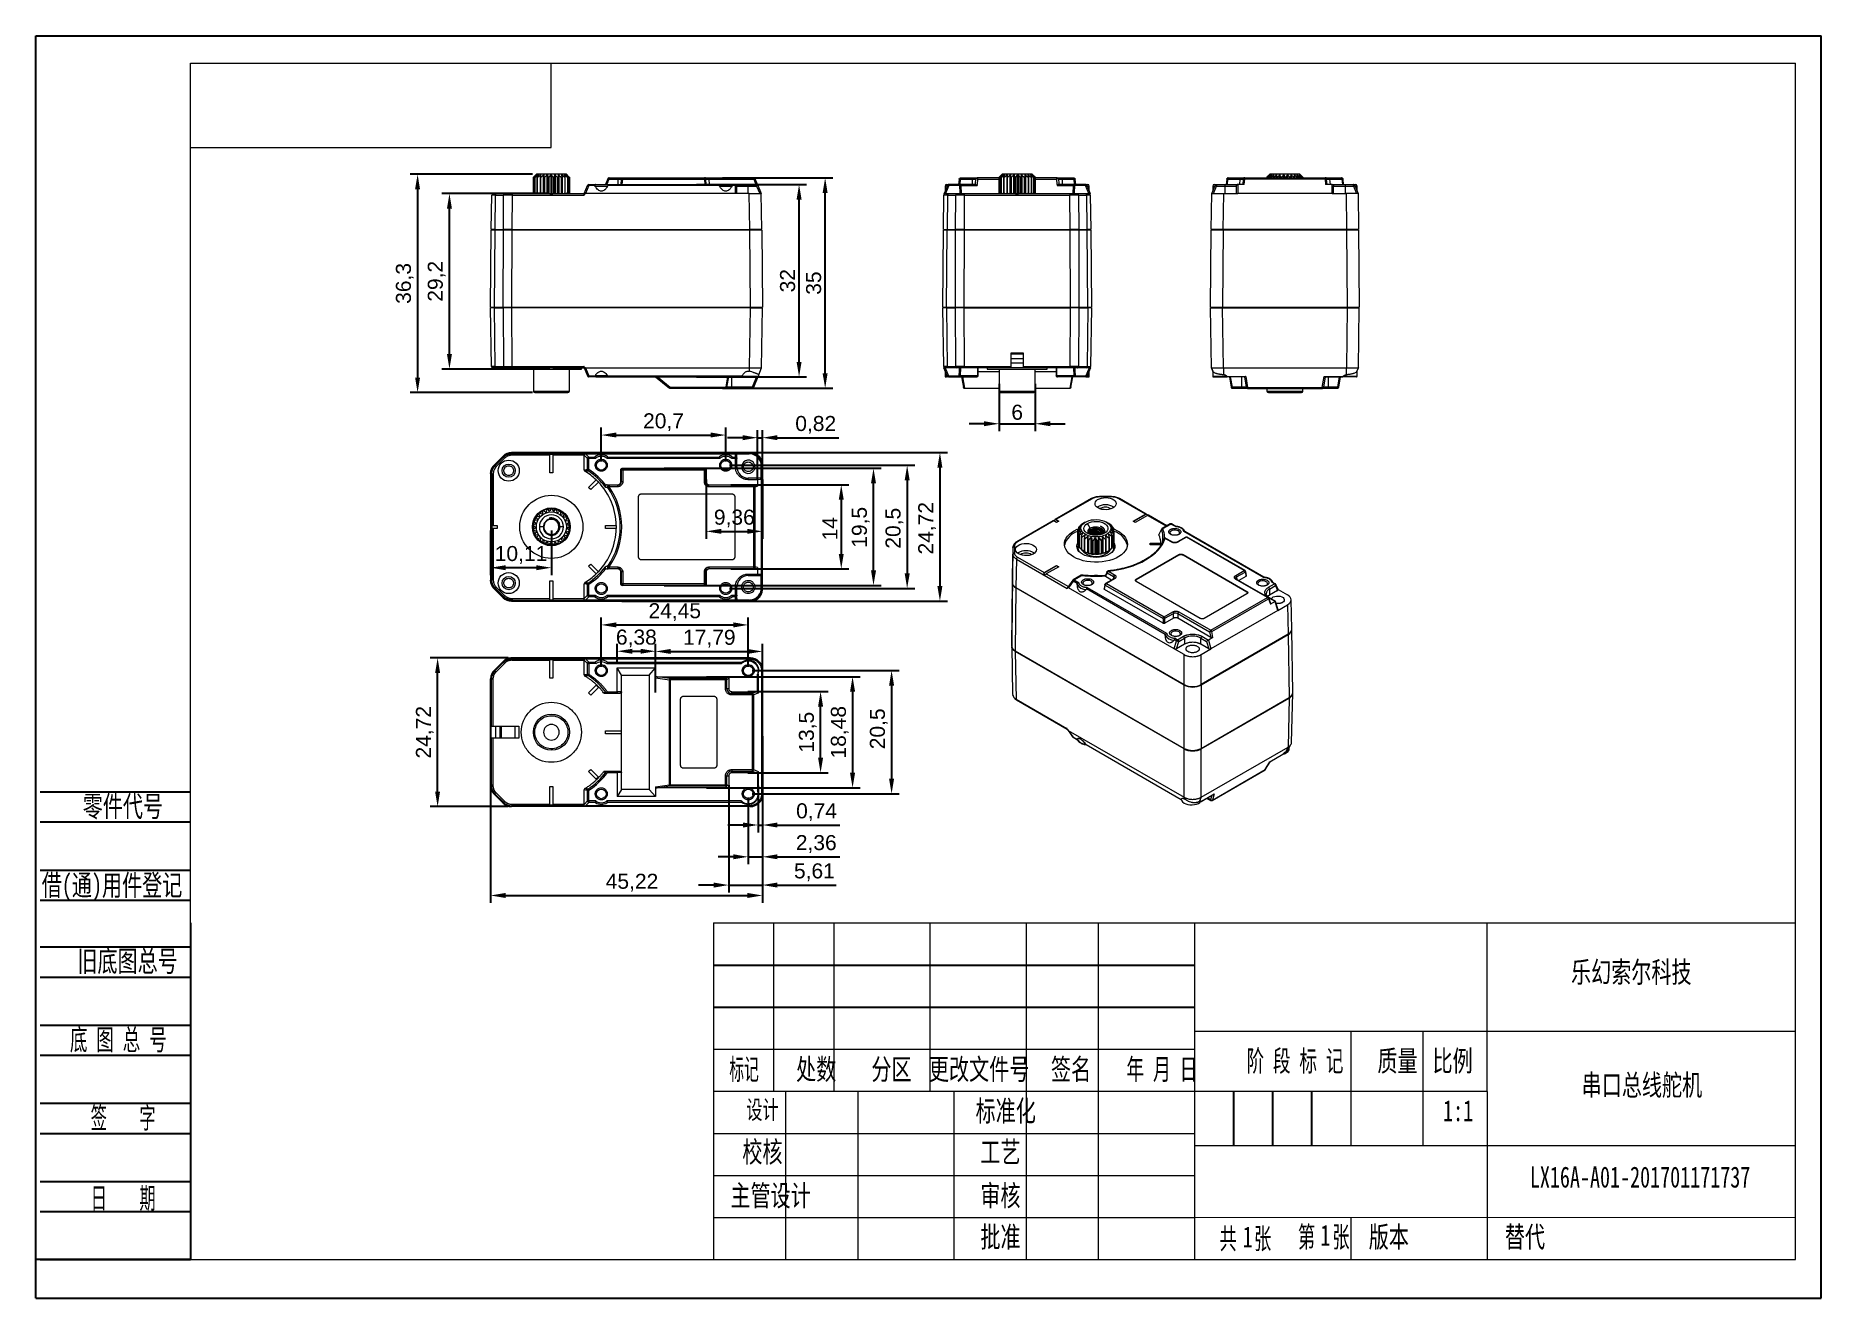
# Model space of a CAD drawing. Header units: millimetres. Extents: x 0 to 297, y 0 to 210.
import ezdxf

# ---------------------------------------------------------------- set-up
doc = ezdxf.new("R2010")
doc.units = ezdxf.units.MM
doc.layers.add('图框', color=7, linetype='Continuous')
doc.layers.add('标注层', color=90, linetype='Continuous')
doc.layers.add('粗实线层', color=7, linetype='Continuous', lineweight=15)
doc.styles.add('SLDTEXTSTYLE0', font='TXT', dxfattribs={"width": 0.7, "bigfont": 'bigfont'})
doc.styles.add('SLDTEXTSTYLE1', font='TXT', dxfattribs={"width": 0.6, "bigfont": 'bigfont'})
doc.styles.add('SLDTEXTSTYLE2', font='TXT', dxfattribs={"width": 0.614286, "bigfont": 'bigfont'})
doc.styles.add('SLDTEXTSTYLE3', font='TXT', dxfattribs={"width": 0.62, "bigfont": 'bigfont'})
doc.styles.add('SLDTEXTSTYLE4', font='TXT', dxfattribs={"width": 0.566667, "bigfont": 'bigfont'})
doc.styles.add('SLDTEXTSTYLE5', font='TXT', dxfattribs={"width": 0.7})
doc.styles.get("Standard").update_dxf_attribs({"font": 'arial.ttf'})
doc.dimstyles.new('ISO-25', dxfattribs={"dimtxt": 2.5, "dimasz": 2.5, "dimexe": 1.25, "dimexo": 0.625, "dimtad": 1, "dimtxsty": 'Standard', "dimcen": 2.5, "dimadec": 0, "dimazin": 0, "dimtfac": 1, "dimtmove": 0, "dimatfit": 3, "dimfxl": 0, "dimarcsym": 0})

msp = doc.modelspace()

# ---------------------------------------------------------------- texts
at = {"layer": '图框', "char_height": 3.5}
for s, insert, attachment_point, style in [('{\\fFangSong|b0|i0|c134|p49;零件代号}', (7.816, 83.58), 1, 'SLDTEXTSTYLE0'), ('{\\fFangSong|b0|i0|c134|p49;借(通)用件登记}', (1.002, 70.473), 1, 'SLDTEXTSTYLE0'), ('{\\fFangSong|b0|i0|c134|p49;旧底图总号}', (6.927, 57.824), 1, 'SLDTEXTSTYLE0'), ('{\\fFangSong|b0|i0|c134|p49;乐幻索尔科技}', (265.397, 56.008), 2, 'SLDTEXTSTYLE0'), ('{\\fFangSong|b0|i0|c134|p49;底 图 总 号}', (5.68, 44.766), 1, 'SLDTEXTSTYLE2'), ('{\\fFangSong|b0|i0|c134|p49;阶 段 标 记}', (209.456, 41.236), 2, 'SLDTEXTSTYLE2'), ('{\\fFangSong|b0|i0|c134|p49;质量}', (226.505, 41.236), 2, 'SLDTEXTSTYLE0'), ('{\\fFangSong|b0|i0|c134|p49;比例}', (235.681, 41.236), 2, 'SLDTEXTSTYLE0'), ('{\\fHYSWLongFangSong|b0|i0|c134|p2;标记}', (117.829, 39.848), 2, 'SLDTEXTSTYLE0'), ('{\\fFangSong|b0|i0|c134|p49;处数}', (129.82, 39.848), 2, 'SLDTEXTSTYLE0'), ('{\\fFangSong|b0|i0|c134|p49;分区}', (142.341, 39.848), 2, 'SLDTEXTSTYLE0'), ('{\\fFangSong|b0|i0|c134|p49;更改文件号}', (156.924, 39.848), 2, 'SLDTEXTSTYLE0'), ('{\\fFangSong|b0|i0|c134|p49;签名}', (172.209, 39.848), 2, 'SLDTEXTSTYLE0'), ('{\\fFangSong|b0|i0|c134|p49;年 月 日}', (187.322, 39.848), 2, 'SLDTEXTSTYLE3'), ('{\\fFangSong|b0|i0|c134|p49;串口总线舵机}', (267.163, 37.221), 2, 'SLDTEXTSTYLE0'), ('设计', (120.88, 32.989), 2, 'SLDTEXTSTYLE0'), ('{\\fFangSong|b0|i0|c134|p49;标准化}', (161.346, 32.922), 2, 'SLDTEXTSTYLE0'), ('{\\fFangSong|b0|i0|c0|p49;1:1}', (236.591, 32.951), 2, 'SLDTEXTSTYLE5'), ('{\\fFangSong|b0|i0|c134|p49;签    字}', (14.543, 31.764), 2, 'SLDTEXTSTYLE4'), ('{\\fFangSong|b0|i0|c134|p49;校核}', (120.88, 26.11), 2, 'SLDTEXTSTYLE0'), ('{\\fFangSong|b0|i0|c134|p49;工艺}', (160.468, 26.073), 2, 'SLDTEXTSTYLE0'), ('{\\fFangSong|b0|i0|c0|p49;LX16A-A01-201701171737}', (266.86, 21.92), 2, 'SLDTEXTSTYLE5'), ('{\\fFangSong|b0|i0|c134|p49;日    期}', (14.543, 18.414), 2, 'SLDTEXTSTYLE4'), ('{\\fFangSong|b0|i0|c134|p49;主管设计}', (122.239, 18.83), 2, 'SLDTEXTSTYLE0'), ('{\\fFangSong|b0|i0|c134|p49;审核}', (160.468, 18.83), 2, 'SLDTEXTSTYLE0'), ('{\\fFangSong|b0|i0|c134|p49;批准}', (160.471, 11.954), 2, 'SLDTEXTSTYLE0'), ('{\\fFangSong|b0|i0|c134|p49;共  张}', (201.214, 11.692), 2, 'SLDTEXTSTYLE1'), ('{\\fFangSong|b0|i0|c134|p49;第  张}', (214.241, 11.962), 2, 'SLDTEXTSTYLE1'), ('1', (213.679, 12.232), 1, 'SLDTEXTSTYLE5'), ('{\\fFangSong|b0|i0|c134|p49;版本}', (225.072, 11.962), 2, 'SLDTEXTSTYLE0'), ('{\\fFangSong|b0|i0|c134|p49;替代}', (244.373, 11.962), 1, 'SLDTEXTSTYLE0'), ('1', (200.77, 11.962), 1, 'SLDTEXTSTYLE5')]:
    msp.add_mtext(s, dxfattribs=dict(at, insert=insert, attachment_point=attachment_point, style=style))

# ---------------------------------------------------------------- blocks, each defined once
blk = doc.blocks.new('*D1')
at = {"layer": 'Defpoints', "color": 0, "transparency": 16777216}
for p in [(75.66, 94.15), (120.88, 94.15), (120.88, 67)]:
    blk.add_point(p, dxfattribs=at)
at = {"layer": '标注层', "color": 0, "lineweight": -2, "transparency": 16777216}
for p, q in [((75.66, 93.52), (75.66, 65.75)), ((120.88, 93.52), (120.88, 65.75)), ((78.16, 67), (118.38, 67))]:
    blk.add_line(p, q, dxfattribs=at)
at = {"layer": '标注层', "color": 0, "transparency": 16777216}
for points in [[(78.16, 67.42), (78.16, 66.58), (75.66, 67)], [(118.38, 67.42), (118.38, 66.58), (120.88, 67)]]:
    blk.add_solid(points, dxfattribs=at)
at = {"layer": '标注层', "color": 0, "transparency": 16777216, "insert": (99.18, 69.13), "char_height": 2.5, "attachment_point": 5}
blk.add_mtext('45,22', dxfattribs=at)
blk = doc.blocks.new('*D2')
at = {"layer": 'Defpoints', "color": 0, "transparency": 16777216}
for p in [(66.85, 106.51), (79.24, 106.51), (79.24, 81.78)]:
    blk.add_point(p, dxfattribs=at)
at = {"layer": '标注层', "color": 0, "lineweight": -2, "transparency": 16777216}
for p, q in [((78.61, 106.51), (65.6, 106.51)), ((66.85, 84.28), (66.85, 104.01)), ((78.61, 81.78), (65.6, 81.78))]:
    blk.add_line(p, q, dxfattribs=at)
at = {"layer": '标注层', "color": 0, "transparency": 16777216}
for points in [[(66.43, 104.01), (67.26, 104.01), (66.85, 106.51)], [(66.43, 84.28), (67.26, 84.28), (66.85, 81.78)]]:
    blk.add_solid(points, dxfattribs=at)
at = {"layer": '标注层', "color": 0, "transparency": 16777216, "insert": (64.72, 94.15), "char_height": 2.5, "attachment_point": 5, "rotation": 90}
blk.add_mtext('24,72', dxfattribs=at)
blk = doc.blocks.new('*D3')
at = {"layer": 'Defpoints', "color": 0, "transparency": 16777216}
for p in [(83.27, 186.95), (63.52, 150.65), (83.27, 150.65)]:
    blk.add_point(p, dxfattribs=at)
at = {"layer": '标注层', "color": 0, "lineweight": -2, "transparency": 16777216}
for p, q in [((82.65, 186.95), (62.27, 186.95)), ((63.52, 184.45), (63.52, 153.15)), ((82.65, 150.65), (62.27, 150.65))]:
    blk.add_line(p, q, dxfattribs=at)
at = {"layer": '标注层', "color": 0, "transparency": 16777216}
for points in [[(63.1, 184.45), (63.93, 184.45), (63.52, 186.95)], [(63.1, 153.15), (63.93, 153.15), (63.52, 150.65)]]:
    blk.add_solid(points, dxfattribs=at)
at = {"layer": '标注层', "color": 0, "transparency": 16777216, "insert": (61.39, 168.8), "char_height": 2.5, "attachment_point": 5, "rotation": 90}
blk.add_mtext('36,3', dxfattribs=at)
blk = doc.blocks.new('*D4')
at = {"layer": 'Defpoints', "color": 0, "transparency": 16777216}
for p in [(113.62, 186.35), (131.31, 186.35), (113.62, 151.35)]:
    blk.add_point(p, dxfattribs=at)
at = {"layer": '标注层', "color": 0, "lineweight": -2, "transparency": 16777216}
for p, q in [((114.25, 186.35), (132.56, 186.35)), ((131.31, 153.85), (131.31, 183.85)), ((114.25, 151.35), (132.56, 151.35))]:
    blk.add_line(p, q, dxfattribs=at)
at = {"layer": '标注层', "color": 0, "transparency": 16777216}
for points in [[(130.89, 183.85), (131.72, 183.85), (131.31, 186.35)], [(130.89, 153.85), (131.72, 153.85), (131.31, 151.35)]]:
    blk.add_solid(points, dxfattribs=at)
at = {"layer": '标注层', "color": 0, "transparency": 16777216, "insert": (129.4, 168.85), "char_height": 2.5, "attachment_point": 5, "rotation": 90}
blk.add_mtext('35', dxfattribs=at)
blk = doc.blocks.new('*D5')
at = {"layer": 'Defpoints', "color": 0, "transparency": 16777216}
for p in [(114.77, 143.58), (94.07, 138.56), (114.77, 138.56)]:
    blk.add_point(p, dxfattribs=at)
at = {"layer": '标注层', "color": 0, "lineweight": -2, "transparency": 16777216}
for p, q in [((94.07, 139.18), (94.07, 144.83)), ((96.57, 143.58), (112.27, 143.58)), ((114.77, 139.18), (114.77, 144.83))]:
    blk.add_line(p, q, dxfattribs=at)
at = {"layer": '标注层', "color": 0, "transparency": 16777216}
for points in [[(96.57, 144), (96.57, 143.17), (94.07, 143.58)], [(112.27, 144), (112.27, 143.17), (114.77, 143.58)]]:
    blk.add_solid(points, dxfattribs=at)
at = {"layer": '标注层', "color": 0, "transparency": 16777216, "insert": (104.42, 145.71), "char_height": 2.5, "attachment_point": 5}
blk.add_mtext('20,7', dxfattribs=at)
blk = doc.blocks.new('*D6')
at = {"layer": 'Defpoints', "color": 0, "transparency": 16777216}
for p in [(114.77, 138.56), (114.77, 118.06), (144.95, 118.06)]:
    blk.add_point(p, dxfattribs=at)
at = {"layer": '标注层', "color": 0, "lineweight": -2, "transparency": 16777216}
for p, q in [((115.4, 138.56), (146.2, 138.56)), ((144.95, 136.06), (144.95, 120.56)), ((115.4, 118.06), (146.2, 118.06))]:
    blk.add_line(p, q, dxfattribs=at)
at = {"layer": '标注层', "color": 0, "transparency": 16777216}
for points in [[(144.54, 136.06), (145.37, 136.06), (144.95, 138.56)], [(144.54, 120.56), (145.37, 120.56), (144.95, 118.06)]]:
    blk.add_solid(points, dxfattribs=at)
at = {"layer": '标注层', "color": 0, "transparency": 16777216, "insert": (142.83, 128.08), "char_height": 2.5, "attachment_point": 5, "rotation": 90}
blk.add_mtext('20,5', dxfattribs=at)
blk = doc.blocks.new('*D7')
at = {"layer": 'Defpoints', "color": 0, "transparency": 16777216}
for p in [(96.88, 140.67), (96.88, 115.95), (150.4, 115.95)]:
    blk.add_point(p, dxfattribs=at)
at = {"layer": '标注层', "color": 0, "lineweight": -2, "transparency": 16777216}
for p, q in [((97.51, 140.67), (151.65, 140.67)), ((150.4, 138.17), (150.4, 118.45)), ((97.51, 115.95), (151.65, 115.95))]:
    blk.add_line(p, q, dxfattribs=at)
at = {"layer": '标注层', "color": 0, "transparency": 16777216}
for points in [[(149.98, 138.17), (150.81, 138.17), (150.4, 140.67)], [(149.98, 118.45), (150.81, 118.45), (150.4, 115.95)]]:
    blk.add_solid(points, dxfattribs=at)
at = {"layer": '标注层', "color": 0, "transparency": 16777216, "insert": (148.27, 128.08), "char_height": 2.5, "attachment_point": 5, "rotation": 90}
blk.add_mtext('24,72', dxfattribs=at)
blk = doc.blocks.new('*D8')
at = {"layer": 'Defpoints', "color": 0, "transparency": 16777216}
for p in [(75.66, 128.31), (85.77, 128.31), (75.66, 121.51)]:
    blk.add_point(p, dxfattribs=at)
at = {"layer": '标注层', "color": 0, "lineweight": -2, "transparency": 16777216}
for p, q in [((75.66, 127.68), (75.66, 120.26)), ((85.77, 127.68), (85.77, 120.26)), ((83.27, 121.51), (78.16, 121.51))]:
    blk.add_line(p, q, dxfattribs=at)
at = {"layer": '标注层', "color": 0, "transparency": 16777216}
for points in [[(78.16, 121.93), (78.16, 121.1), (75.66, 121.51)], [(83.27, 121.93), (83.27, 121.1), (85.77, 121.51)]]:
    blk.add_solid(points, dxfattribs=at)
at = {"layer": '标注层', "color": 0, "transparency": 16777216, "insert": (80.72, 123.64), "char_height": 2.5, "attachment_point": 5}
blk.add_mtext('10,11', dxfattribs=at)
blk = doc.blocks.new('*D9')
at = {"layer": 'Defpoints', "color": 0, "transparency": 16777216}
for p in [(118.52, 112), (94.07, 104.4), (118.52, 104.4)]:
    blk.add_point(p, dxfattribs=at)
at = {"layer": '标注层', "color": 0, "lineweight": -2, "transparency": 16777216}
for p, q in [((94.07, 105.02), (94.07, 113.25)), ((118.52, 105.02), (118.52, 113.25)), ((96.57, 112), (116.02, 112))]:
    blk.add_line(p, q, dxfattribs=at)
at = {"layer": '标注层', "color": 0, "transparency": 16777216}
for points in [[(96.57, 112.42), (96.57, 111.58), (94.07, 112)], [(116.02, 112.42), (116.02, 111.58), (118.52, 112)]]:
    blk.add_solid(points, dxfattribs=at)
at = {"layer": '标注层', "color": 0, "transparency": 16777216, "insert": (106.3, 114.13), "char_height": 2.5, "attachment_point": 5}
blk.add_mtext('24,45', dxfattribs=at)
blk = doc.blocks.new('*D10')
at = {"layer": 'Defpoints', "color": 0, "transparency": 16777216}
for p in [(118.52, 104.4), (118.52, 83.9), (142.36, 83.9)]:
    blk.add_point(p, dxfattribs=at)
at = {"layer": '标注层', "color": 0, "lineweight": -2, "transparency": 16777216}
for p, q in [((119.15, 104.4), (143.61, 104.4)), ((142.36, 101.9), (142.36, 86.4)), ((119.15, 83.9), (143.61, 83.9))]:
    blk.add_line(p, q, dxfattribs=at)
at = {"layer": '标注层', "color": 0, "transparency": 16777216}
for points in [[(141.94, 101.9), (142.78, 101.9), (142.36, 104.4)], [(141.94, 86.4), (142.78, 86.4), (142.36, 83.9)]]:
    blk.add_solid(points, dxfattribs=at)
at = {"layer": '标注层', "color": 0, "transparency": 16777216, "insert": (140.23, 94.72), "char_height": 2.5, "attachment_point": 5, "rotation": 90}
blk.add_mtext('20,5', dxfattribs=at)
blk = doc.blocks.new('*D11')
at = {"layer": 'Defpoints', "color": 0, "transparency": 16777216}
for p in [(118.52, 83.9), (120.88, 83.9), (120.88, 73.43)]:
    blk.add_point(p, dxfattribs=at)
at = {"layer": '标注层', "color": 0, "lineweight": -2, "transparency": 16777216}
for p, q in [((118.52, 83.27), (118.52, 72.18)), ((120.88, 83.27), (120.88, 72.18)), ((116.02, 73.43), (113.52, 73.43)), ((118.52, 73.43), (120.88, 73.43)), ((123.38, 73.43), (133.73, 73.43))]:
    blk.add_line(p, q, dxfattribs=at)
at = {"layer": '标注层', "color": 0, "transparency": 16777216}
for points in [[(116.02, 73.85), (116.02, 73.02), (118.52, 73.43)], [(123.38, 73.85), (123.38, 73.02), (120.88, 73.43)]]:
    blk.add_solid(points, dxfattribs=at)
at = {"layer": '标注层', "color": 0, "transparency": 16777216, "insert": (129.83, 75.56), "char_height": 2.5, "attachment_point": 5}
blk.add_mtext('2,36', dxfattribs=at)
blk = doc.blocks.new('*D12')
at = {"layer": 'Defpoints', "color": 0, "transparency": 16777216}
for p in [(109.27, 185.25), (126.97, 185.25), (109.27, 153.25)]:
    blk.add_point(p, dxfattribs=at)
at = {"layer": '标注层', "color": 0, "lineweight": -2, "transparency": 16777216}
for p, q in [((109.89, 185.25), (128.22, 185.25)), ((126.97, 155.75), (126.97, 182.75)), ((109.89, 153.25), (128.22, 153.25))]:
    blk.add_line(p, q, dxfattribs=at)
at = {"layer": '标注层', "color": 0, "transparency": 16777216}
for points in [[(126.56, 182.75), (127.39, 182.75), (126.97, 185.25)], [(126.56, 155.75), (127.39, 155.75), (126.97, 153.25)]]:
    blk.add_solid(points, dxfattribs=at)
at = {"layer": '标注层', "color": 0, "transparency": 16777216, "insert": (125.07, 169.25), "char_height": 2.5, "attachment_point": 5, "rotation": 90}
blk.add_mtext('32', dxfattribs=at)
blk = doc.blocks.new('*D13')
at = {"layer": 'Defpoints', "color": 0, "transparency": 16777216}
for p in [(114.99, 135.31), (114.99, 121.31), (133.99, 121.31)]:
    blk.add_point(p, dxfattribs=at)
at = {"layer": '标注层', "color": 0, "lineweight": -2, "transparency": 16777216}
for p, q in [((115.61, 135.31), (135.24, 135.31)), ((133.99, 132.81), (133.99, 123.81)), ((115.61, 121.31), (135.24, 121.31))]:
    blk.add_line(p, q, dxfattribs=at)
at = {"layer": '标注层', "color": 0, "transparency": 16777216}
for points in [[(133.57, 132.81), (134.4, 132.81), (133.99, 135.31)], [(133.57, 123.81), (134.4, 123.81), (133.99, 121.31)]]:
    blk.add_solid(points, dxfattribs=at)
at = {"layer": '标注层', "color": 0, "transparency": 16777216, "insert": (132.11, 128), "char_height": 2.5, "attachment_point": 5, "rotation": 90}
blk.add_mtext('14', dxfattribs=at)
blk = doc.blocks.new('*D14')
at = {"layer": 'Defpoints', "color": 0, "transparency": 16777216}
for p in [(103.89, 138.06), (139.35, 138.06), (103.89, 118.56)]:
    blk.add_point(p, dxfattribs=at)
at = {"layer": '标注层', "color": 0, "lineweight": -2, "transparency": 16777216}
for p, q in [((104.52, 138.06), (140.6, 138.06)), ((139.35, 121.06), (139.35, 135.56)), ((104.52, 118.56), (140.6, 118.56))]:
    blk.add_line(p, q, dxfattribs=at)
at = {"layer": '标注层', "color": 0, "transparency": 16777216}
for points in [[(138.94, 135.56), (139.77, 135.56), (139.35, 138.06)], [(138.94, 121.06), (139.77, 121.06), (139.35, 118.56)]]:
    blk.add_solid(points, dxfattribs=at)
at = {"layer": '标注层', "color": 0, "transparency": 16777216, "insert": (137.23, 128.23), "char_height": 2.5, "attachment_point": 5, "rotation": 90}
blk.add_mtext('19,5', dxfattribs=at)
blk = doc.blocks.new('*D16')
at = {"layer": 'Defpoints', "color": 0, "transparency": 16777216}
for p in [(120.88, 143.14), (120.07, 135.61), (120.88, 135.61)]:
    blk.add_point(p, dxfattribs=at)
at = {"layer": '标注层', "color": 0, "lineweight": -2, "transparency": 16777216}
for p, q in [((117.57, 143.14), (115.07, 143.14)), ((120.07, 136.24), (120.07, 144.39)), ((120.07, 143.14), (120.88, 143.14)), ((120.88, 136.24), (120.88, 144.39)), ((123.38, 143.14), (133.6, 143.14))]:
    blk.add_line(p, q, dxfattribs=at)
at = {"layer": '标注层', "color": 0, "transparency": 16777216}
for points in [[(117.57, 143.56), (117.57, 142.72), (120.07, 143.14)], [(123.38, 143.56), (123.38, 142.72), (120.88, 143.14)]]:
    blk.add_solid(points, dxfattribs=at)
at = {"layer": '标注层', "color": 0, "transparency": 16777216, "insert": (129.74, 145.27), "char_height": 2.5, "attachment_point": 5}
blk.add_mtext('0,82', dxfattribs=at)
blk = doc.blocks.new('*D17')
at = {"layer": 'Defpoints', "color": 0, "transparency": 16777216}
for p in [(111.52, 136.83), (120.88, 136.83), (120.88, 127.56)]:
    blk.add_point(p, dxfattribs=at)
at = {"layer": '标注层', "color": 0, "lineweight": -2, "transparency": 16777216}
for p, q in [((111.52, 136.21), (111.52, 126.31)), ((120.88, 136.21), (120.88, 126.31)), ((114.02, 127.56), (118.38, 127.56))]:
    blk.add_line(p, q, dxfattribs=at)
at = {"layer": '标注层', "color": 0, "transparency": 16777216}
for points in [[(114.02, 127.98), (114.02, 127.15), (111.52, 127.56)], [(118.38, 127.98), (118.38, 127.15), (120.88, 127.56)]]:
    blk.add_solid(points, dxfattribs=at)
at = {"layer": '标注层', "color": 0, "transparency": 16777216, "insert": (116.2, 129.69), "char_height": 2.5, "attachment_point": 5}
blk.add_mtext('9,36', dxfattribs=at)
blk = doc.blocks.new('*D18')
at = {"layer": 'Defpoints', "color": 0, "transparency": 16777216}
for p in [(68.82, 183.75), (85.77, 183.75), (85.77, 154.55)]:
    blk.add_point(p, dxfattribs=at)
at = {"layer": '标注层', "color": 0, "lineweight": -2, "transparency": 16777216}
for p, q in [((85.15, 183.75), (67.57, 183.75)), ((68.82, 157.05), (68.82, 181.25)), ((85.15, 154.55), (67.57, 154.55))]:
    blk.add_line(p, q, dxfattribs=at)
at = {"layer": '标注层', "color": 0, "transparency": 16777216}
for points in [[(68.4, 181.25), (69.23, 181.25), (68.82, 183.75)], [(68.4, 157.05), (69.23, 157.05), (68.82, 154.55)]]:
    blk.add_solid(points, dxfattribs=at)
at = {"layer": '标注层', "color": 0, "transparency": 16777216, "insert": (66.69, 169.15), "char_height": 2.5, "attachment_point": 5, "rotation": 90}
blk.add_mtext('29,2', dxfattribs=at)
blk = doc.blocks.new('*D19')
at = {"layer": 'Defpoints', "color": 0, "transparency": 16777216}
for p in [(160.25, 152.72), (166.25, 152.72), (166.25, 145.46)]:
    blk.add_point(p, dxfattribs=at)
at = {"layer": '标注层', "color": 0, "lineweight": -2, "transparency": 16777216}
for p, q in [((160.25, 152.1), (160.25, 144.21)), ((166.25, 152.1), (166.25, 144.21)), ((157.75, 145.46), (155.25, 145.46)), ((160.25, 145.46), (166.25, 145.46)), ((168.75, 145.46), (171.25, 145.46))]:
    blk.add_line(p, q, dxfattribs=at)
at = {"layer": '标注层', "color": 0, "transparency": 16777216}
for points in [[(157.75, 145.88), (157.75, 145.05), (160.25, 145.46)], [(168.75, 145.88), (168.75, 145.05), (166.25, 145.46)]]:
    blk.add_solid(points, dxfattribs=at)
at = {"layer": '标注层', "color": 0, "transparency": 16777216, "insert": (163.25, 147.36), "char_height": 2.5, "attachment_point": 5}
blk.add_mtext('6', dxfattribs=at)
blk = doc.blocks.new('*D20')
at = {"layer": 'Defpoints', "color": 0, "transparency": 16777216}
for p in [(110.98, 103.39), (110.98, 84.9), (135.87, 84.9)]:
    blk.add_point(p, dxfattribs=at)
at = {"layer": '标注层', "color": 0, "lineweight": -2, "transparency": 16777216}
for p, q in [((111.6, 103.39), (137.12, 103.39)), ((135.87, 100.89), (135.87, 87.4)), ((111.6, 84.9), (137.12, 84.9))]:
    blk.add_line(p, q, dxfattribs=at)
at = {"layer": '标注层', "color": 0, "transparency": 16777216}
for points in [[(135.45, 100.89), (136.29, 100.89), (135.87, 103.39)], [(135.45, 87.4), (136.29, 87.4), (135.87, 84.9)]]:
    blk.add_solid(points, dxfattribs=at)
at = {"layer": '标注层', "color": 0, "transparency": 16777216, "insert": (133.74, 94.15), "char_height": 2.5, "attachment_point": 5, "rotation": 90}
blk.add_mtext('18,48', dxfattribs=at)
blk = doc.blocks.new('*D21')
at = {"layer": 'Defpoints', "color": 0, "transparency": 16777216}
for p in [(117.82, 100.9), (130.55, 100.9), (117.82, 87.4)]:
    blk.add_point(p, dxfattribs=at)
at = {"layer": '标注层', "color": 0, "lineweight": -2, "transparency": 16777216}
for p, q in [((118.45, 100.9), (131.8, 100.9)), ((130.55, 89.9), (130.55, 98.4)), ((118.45, 87.4), (131.8, 87.4))]:
    blk.add_line(p, q, dxfattribs=at)
at = {"layer": '标注层', "color": 0, "transparency": 16777216}
for points in [[(130.13, 98.4), (130.97, 98.4), (130.55, 100.9)], [(130.13, 89.9), (130.97, 89.9), (130.55, 87.4)]]:
    blk.add_solid(points, dxfattribs=at)
at = {"layer": '标注层', "color": 0, "transparency": 16777216, "insert": (128.42, 94.15), "char_height": 2.5, "attachment_point": 5, "rotation": 90}
blk.add_mtext('13,5', dxfattribs=at)
blk = doc.blocks.new('*D23')
at = {"layer": 'Defpoints', "color": 0, "transparency": 16777216}
for p in [(120.15, 85.88), (120.88, 85.88), (120.88, 78.72)]:
    blk.add_point(p, dxfattribs=at)
at = {"layer": '标注层', "color": 0, "lineweight": -2, "transparency": 16777216}
for p, q in [((120.15, 85.26), (120.15, 77.47)), ((120.88, 85.26), (120.88, 77.47)), ((117.65, 78.72), (115.15, 78.72)), ((120.15, 78.72), (120.88, 78.72)), ((123.38, 78.72), (133.75, 78.72))]:
    blk.add_line(p, q, dxfattribs=at)
at = {"layer": '标注层', "color": 0, "transparency": 16777216}
for points in [[(117.65, 79.13), (117.65, 78.3), (120.15, 78.72)], [(123.38, 79.13), (123.38, 78.3), (120.88, 78.72)]]:
    blk.add_solid(points, dxfattribs=at)
at = {"layer": '标注层', "color": 0, "transparency": 16777216, "insert": (129.88, 80.85), "char_height": 2.5, "attachment_point": 5}
blk.add_mtext('0,74', dxfattribs=at)
blk = doc.blocks.new('*D24')
at = {"layer": 'Defpoints', "color": 0, "transparency": 16777216}
for p in [(115.27, 86), (120.88, 86), (120.88, 68.73)]:
    blk.add_point(p, dxfattribs=at)
at = {"layer": '标注层', "color": 0, "lineweight": -2, "transparency": 16777216}
for p, q in [((115.27, 85.37), (115.27, 67.48)), ((120.88, 85.37), (120.88, 67.48)), ((112.77, 68.73), (110.27, 68.73)), ((115.27, 68.73), (120.88, 68.73)), ((123.38, 68.73), (133.15, 68.73))]:
    blk.add_line(p, q, dxfattribs=at)
at = {"layer": '标注层', "color": 0, "transparency": 16777216}
for points in [[(112.77, 69.15), (112.77, 68.31), (115.27, 68.73)], [(123.38, 69.15), (123.38, 68.31), (120.88, 68.73)]]:
    blk.add_solid(points, dxfattribs=at)
at = {"layer": '标注层', "color": 0, "transparency": 16777216, "insert": (129.52, 70.86), "char_height": 2.5, "attachment_point": 5}
blk.add_mtext('5,61', dxfattribs=at)
blk = doc.blocks.new('*D25')
at = {"layer": 'Defpoints', "color": 0, "transparency": 16777216}
for p in [(120.88, 107.59), (103.1, 100.12), (120.88, 100.12)]:
    blk.add_point(p, dxfattribs=at)
at = {"layer": '标注层', "color": 0, "lineweight": -2, "transparency": 16777216}
for p, q in [((103.1, 100.75), (103.1, 108.84)), ((105.6, 107.59), (118.38, 107.59)), ((120.88, 100.75), (120.88, 108.84))]:
    blk.add_line(p, q, dxfattribs=at)
at = {"layer": '标注层', "color": 0, "transparency": 16777216}
for points in [[(105.6, 108), (105.6, 107.17), (103.1, 107.59)], [(118.38, 108), (118.38, 107.17), (120.88, 107.59)]]:
    blk.add_solid(points, dxfattribs=at)
at = {"layer": '标注层', "color": 0, "transparency": 16777216, "insert": (112.04, 109.71), "char_height": 2.5, "attachment_point": 5}
blk.add_mtext('17,79', dxfattribs=at)
blk = doc.blocks.new('*D26')
at = {"layer": 'Defpoints', "color": 0, "transparency": 16777216}
for p in [(103.1, 107.62), (96.72, 104.85), (103.1, 104.85)]:
    blk.add_point(p, dxfattribs=at)
at = {"layer": '标注层', "color": 0, "lineweight": -2, "transparency": 16777216}
for p, q in [((96.72, 105.47), (96.72, 108.87)), ((99.22, 107.62), (100.6, 107.62)), ((103.1, 105.47), (103.1, 108.87))]:
    blk.add_line(p, q, dxfattribs=at)
at = {"layer": '标注层', "color": 0, "transparency": 16777216}
for points in [[(99.22, 108.03), (99.22, 107.2), (96.72, 107.62)], [(100.6, 108.03), (100.6, 107.2), (103.1, 107.62)]]:
    blk.add_solid(points, dxfattribs=at)
at = {"layer": '标注层', "color": 0, "transparency": 16777216, "insert": (99.91, 109.74), "char_height": 2.5, "attachment_point": 5}
blk.add_mtext('6,38', dxfattribs=at)

# ---------------------------------------------------------------- dimensions: what is measured, and where the dimension line sits
at = {"layer": '标注层'}
for base, p1, p2, picture, middle in [((63.516, 150.648), (83.273, 186.948), (83.273, 150.648), '*D3', (61.389, 168.798)), ((126.975, 185.248), (109.267, 153.248), (109.267, 185.248), '*D12', (125.072, 169.248)), ((131.306, 186.348), (113.625, 151.348), (113.625, 186.348), '*D4', (129.403, 168.848)), ((68.818, 183.748), (85.773, 154.548), (85.773, 183.748), '*D18', (66.69, 169.148)), ((66.847, 106.507), (79.238, 81.784), (79.238, 106.507), '*D2', (64.719, 94.146)), ((135.8713, 84.9034), (110.9792, 103.388), (110.9792, 84.9034), '*D20', (133.7439, 94.1457)), ((130.549, 100.896), (117.822, 87.396), (117.822, 100.896), '*D21', (128.421, 94.146))]:
    dim = msp.add_linear_dim(base=base, p1=p1, p2=p2, angle=90, dimstyle='ISO-25', dxfattribs=at)
    dim.commit()
    dim.dimension.update_dxf_attribs({"geometry": picture, "text_midpoint": middle})
for base, p1, p2, picture, middle in [((166.247, 145.463), (160.247, 152.725), (166.247, 152.725), '*D19', (163.247, 147.365)), ((114.773, 143.584), (94.073, 138.557), (114.773, 138.557), '*D5', (104.423, 145.712)), ((120.885, 143.14), (120.068, 135.611), (120.885, 135.611), '*D16', (129.744, 145.267)), ((120.885, 127.565), (111.521, 136.832), (120.885, 136.832), '*D17', (116.203, 129.692)), ((75.661, 121.512), (85.773, 128.307), (75.661, 128.307), '*D8', (80.717, 123.64)), ((118.523, 112), (94.073, 104.396), (118.523, 104.396), '*D9', (106.298, 114.127)), ((120.885, 68.73), (115.273, 85.998), (120.885, 85.998), '*D24', (129.515, 70.857))]:
    dim = msp.add_linear_dim(base=base, p1=p1, p2=p2, dimstyle='ISO-25', dxfattribs=at)
    dim.commit()
    dim.dimension.update_dxf_attribs({"geometry": picture, "text_midpoint": middle})
for base, p1, p2, picture, middle in [((150.398, 115.946), (96.881, 140.669), (96.881, 115.946), '*D7', (150.398, 128.081)), ((139.354, 138.057), (103.892, 118.557), (103.892, 138.057), '*D14', (139.354, 128.233)), ((144.954, 118.057), (114.773, 138.557), (114.773, 118.057), '*D6', (144.954, 128.078)), ((133.987, 121.307), (114.986, 135.307), (114.986, 121.307), '*D13', (133.987, 128)), ((142.358, 83.896), (118.523, 104.396), (118.523, 83.896), '*D10', (142.358, 94.717))]:
    dim = msp.add_linear_dim(base=base, p1=p1, p2=p2, angle=90, dimstyle='ISO-25', dxfattribs=at)
    dim.commit()
    dim.dimension.update_dxf_attribs({"geometry": picture, "text_midpoint": middle, "dimtype": 160})
for base, p1, p2, picture, middle in [((103.0981624, 107.6152209), (96.7231616, 104.845679), (103.0981624, 104.845679), '*D26', (99.910662, 107.6152209)), ((120.885, 107.586), (103.098, 100.124), (120.885, 100.124), '*D25', (112.045, 107.586)), ((120.885, 67), (75.661, 94.146), (120.885, 94.146), '*D1', (99.176, 67)), ((120.885, 73.434), (118.523, 83.896), (120.885, 83.896), '*D11', (129.834, 73.434)), ((120.8832, 78.7176), (120.1481, 85.8822), (120.8832, 85.8822), '*D23', (129.8784, 78.7176))]:
    dim = msp.add_linear_dim(base=base, p1=p1, p2=p2, dimstyle='ISO-25', dxfattribs=at)
    dim.commit()
    dim.dimension.update_dxf_attribs({"geometry": picture, "text_midpoint": middle, "dimtype": 160})

# ---------------------------------------------------------------- linework, layer by layer
at = {"color": 7, "linetype": 'Continuous', "lineweight": 15}
for p, q in [((82.779, 186.448), (83.049, 186.724)), ((82.779, 183.848), (82.779, 186.448)), ((83.157, 186.827), (82.804, 186.448)), ((82.804, 186.448), (82.828, 186.448)), ((82.804, 186.448), (82.804, 183.848)), ((82.828, 186.448), (83.253, 186.827)), ((82.828, 183.848), (82.828, 186.448)), ((83.276, 186.827), (83.004, 186.448)), ((83.004, 186.448), (83.062, 186.448)), ((83.004, 186.448), (83.004, 183.848)), ((83.273, 186.948), (83.049, 186.724)), ((83.049, 186.724), (83.153, 186.827)), ((83.062, 186.448), (83.511, 186.827)), ((83.062, 183.848), (83.062, 186.448)), ((83.253, 186.827), (83.253, 186.795)), ((88.273, 186.948), (83.273, 186.948)), ((83.553, 186.827), (83.378, 186.448)), ((83.378, 186.448), (83.467, 186.448)), ((83.378, 186.448), (83.378, 183.848)), ((83.467, 186.448), (83.911, 186.827)), ((83.467, 183.848), (83.467, 186.448)), ((83.511, 186.827), (83.511, 186.736)), ((83.969, 186.827), (83.903, 186.448)), ((83.903, 186.448), (84.017, 186.448)), ((83.903, 186.448), (83.903, 183.848)), ((83.911, 186.827), (83.911, 186.494)), ((84.017, 186.448), (84.428, 186.827)), ((84.017, 183.848), (84.017, 186.448)), ((84.428, 186.827), (84.428, 183.748)), ((84.498, 186.827), (84.545, 186.448)), ((84.498, 186.827), (84.498, 183.748)), ((84.545, 186.448), (84.677, 186.448)), ((84.545, 186.448), (84.545, 183.848)), ((84.677, 186.448), (85.029, 186.827)), ((84.677, 183.848), (84.677, 186.448)), ((85.029, 186.827), (85.029, 183.748)), ((85.107, 186.827), (85.264, 186.448)), ((85.107, 186.827), (85.107, 183.748)), ((85.264, 186.448), (85.406, 186.448)), ((85.264, 186.448), (85.264, 183.848)), ((85.406, 186.448), (85.678, 186.827)), ((85.406, 183.848), (85.406, 186.448)), ((85.678, 186.827), (85.678, 183.748)), ((85.759, 186.827), (86.015, 186.448)), ((85.759, 186.827), (85.759, 183.748)), ((86.015, 186.448), (86.015, 183.848)), ((86.015, 186.448), (86.158, 186.448)), ((86.158, 186.448), (86.332, 186.827)), ((86.158, 183.848), (86.158, 186.448)), ((86.332, 186.827), (86.332, 183.748)), ((86.411, 186.827), (86.751, 186.448)), ((86.411, 186.827), (86.411, 183.748)), ((86.751, 186.448), (86.886, 186.448)), ((86.751, 186.448), (86.751, 183.848)), ((86.886, 186.448), (86.951, 186.827)), ((86.886, 183.848), (86.886, 186.448)), ((86.951, 186.827), (86.951, 183.748)), ((87.023, 186.827), (87.426, 186.448)), ((87.023, 186.827), (87.023, 183.748)), ((87.426, 186.448), (87.544, 186.448)), ((87.426, 186.448), (87.426, 183.848)), ((87.544, 186.448), (87.497, 186.827)), ((87.544, 183.848), (87.544, 186.448)), ((87.557, 186.827), (87.997, 186.448)), ((87.557, 186.827), (87.557, 183.748)), ((88.09, 186.448), (87.934, 186.827)), ((87.978, 186.827), (88.428, 186.448)), ((87.978, 186.719), (87.978, 186.827)), ((87.997, 186.448), (88.09, 186.448)), ((87.997, 186.448), (87.997, 183.848)), ((88.09, 183.848), (88.09, 186.448)), ((88.491, 186.448), (88.235, 186.827)), ((88.261, 186.827), (88.692, 186.448)), ((88.261, 186.788), (88.261, 186.827)), ((88.683, 186.538), (88.273, 186.948)), ((88.722, 186.448), (88.381, 186.827)), ((88.388, 186.827), (88.683, 186.538)), ((88.428, 186.448), (88.491, 186.448)), ((88.428, 186.448), (88.428, 183.848)), ((88.491, 183.848), (88.491, 186.448)), ((88.683, 186.538), (88.773, 186.448)), ((88.692, 186.448), (88.722, 186.448)), ((88.692, 186.448), (88.692, 183.848)), ((88.722, 183.848), (88.722, 186.448)), ((88.773, 186.448), (88.773, 183.848)), ((91.234, 183.748), (91.772, 185.091)), ((92.004, 185.094), (91.465, 183.748)), ((92.004, 185.248), (93.085, 185.248)), ((93.001, 185.094), (92.004, 185.094)), ((93.022, 184.998), (95.125, 184.998)), ((95.139, 186.188), (94.77, 185.248)), ((95.062, 185.248), (113.785, 185.248)), ((113.701, 185.094), (95.145, 185.094)), ((95.373, 186.348), (95.373, 186.283)), ((95.373, 186.348), (96.823, 186.348)), ((95.373, 186.12), (96.823, 186.12)), ((96.823, 186.348), (96.823, 186.12)), ((96.823, 186.12), (96.823, 185.248)), ((96.823, 186.12), (97.399, 186.12)), ((97.399, 186.12), (97.323, 185.248)), ((97.572, 185.248), (97.648, 186.12)), ((97.648, 186.348), (111.242, 186.348)), ((97.648, 186.12), (111.246, 186.12)), ((111.242, 186.348), (111.278, 186.345)), ((111.246, 186.12), (111.322, 185.248)), ((111.276, 186.347), (111.248, 186.348)), ((111.521, 185.248), (111.445, 186.12)), ((111.943, 186.348), (111.943, 186.12)), ((111.943, 186.348), (119.446, 186.348)), ((111.943, 186.12), (112.019, 185.248)), ((111.943, 186.12), (119.446, 186.12)), ((113.722, 184.998), (115.825, 184.998)), ((115.762, 185.248), (116.373, 185.248)), ((116.373, 185.094), (115.845, 185.094)), ((116.373, 185.094), (116.373, 185.206)), ((116.375, 183.748), (116.373, 185.094)), ((116.623, 183.748), (116.623, 184.998)), ((116.623, 184.998), (118.523, 184.998)), ((118.523, 185.248), (118.523, 184.998)), ((118.523, 185.248), (120.068, 185.248)), ((118.523, 183.748), (118.523, 184.998)), ((118.523, 184.998), (119.901, 184.998)), ((119.446, 186.12), (119.446, 186.283)), ((119.446, 186.12), (119.807, 185.248)), ((120.068, 185.248), (119.677, 186.194)), ((119.901, 184.998), (120.419, 183.748)), ((120.068, 185.248), (120.689, 183.748)), ((151.638, 185.094), (151.081, 183.748)), ((151.247, 184.998), (151.247, 184.15)), ((151.599, 184.998), (151.247, 184.998)), ((151.869, 185.091), (151.313, 183.748)), ((151.869, 185.248), (151.869, 185.091)), ((153.704, 185.248), (151.869, 185.248)), ((153.704, 185.091), (151.869, 185.091)), ((153.574, 186.12), (153.497, 185.248)), ((153.704, 185.091), (153.704, 185.248)), ((153.747, 185.248), (153.823, 186.12)), ((153.823, 186.348), (155.747, 186.348)), ((153.823, 186.12), (155.747, 186.12)), ((153.907, 185.063), (156.62, 185.063)), ((155.747, 186.348), (155.747, 186.12)), ((155.747, 186.12), (155.747, 185.248)), ((155.747, 186.12), (156.324, 186.12)), ((156.711, 186.163), (160.247, 186.163)), ((160.747, 186.948), (160.247, 186.448)), ((160.247, 186.448), (160.637, 186.827)), ((160.247, 183.848), (160.247, 186.448)), ((160.645, 186.827), (160.311, 186.448)), ((160.311, 186.448), (160.344, 186.448)), ((160.311, 186.448), (160.311, 183.848)), ((160.344, 186.448), (160.777, 186.827)), ((160.344, 183.848), (160.344, 186.448)), ((160.805, 186.827), (160.556, 186.448)), ((160.556, 186.448), (160.623, 186.448)), ((160.556, 186.448), (160.556, 183.848)), ((160.623, 186.448), (161.072, 186.827)), ((160.623, 183.848), (160.623, 186.448)), ((165.747, 186.948), (160.747, 186.948)), ((160.777, 186.784), (160.777, 186.827)), ((161.119, 186.827), (160.971, 186.448)), ((160.971, 186.448), (161.067, 186.448)), ((160.971, 186.448), (160.971, 183.848)), ((161.067, 186.448), (161.504, 186.827)), ((161.067, 183.848), (161.067, 186.448)), ((161.072, 186.709), (161.072, 186.827)), ((161.504, 186.827), (161.504, 183.748)), ((161.566, 186.827), (161.528, 186.448)), ((161.528, 186.448), (161.647, 186.448)), ((161.528, 186.448), (161.528, 183.848)), ((161.647, 186.448), (162.046, 186.827)), ((161.647, 183.848), (161.647, 186.448)), ((162.046, 186.827), (162.046, 183.748)), ((162.118, 186.827), (162.193, 186.448)), ((162.118, 186.827), (162.118, 183.748)), ((162.193, 186.448), (162.329, 186.448)), ((162.193, 186.448), (162.193, 183.848)), ((162.329, 186.448), (162.663, 186.827)), ((162.329, 183.848), (162.329, 186.448)), ((162.663, 186.827), (162.663, 183.748)), ((162.742, 186.827), (162.925, 186.448)), ((162.742, 186.827), (162.742, 183.748)), ((162.925, 186.448), (163.068, 186.448)), ((162.925, 186.448), (162.925, 183.848)), ((163.068, 186.448), (163.247, 186.724)), ((163.068, 183.848), (163.068, 186.448)), ((163.247, 186.724), (163.317, 186.827)), ((163.317, 186.827), (163.317, 183.748)), ((163.398, 186.827), (163.677, 186.448)), ((163.398, 186.827), (163.398, 183.748)), ((163.677, 186.448), (163.818, 186.448)), ((163.677, 186.448), (163.677, 183.848)), ((163.818, 186.448), (163.966, 186.827)), ((163.818, 183.848), (163.818, 186.448)), ((163.966, 186.827), (163.966, 183.748)), ((164.044, 186.827), (164.402, 186.448)), ((164.044, 186.827), (164.044, 183.748)), ((164.402, 186.448), (164.533, 186.448)), ((164.402, 186.448), (164.402, 183.848)), ((164.533, 186.448), (164.57, 186.827)), ((164.533, 183.848), (164.533, 186.448)), ((164.57, 186.827), (164.57, 183.748)), ((164.64, 186.827), (165.054, 186.448)), ((164.64, 186.827), (164.64, 183.748)), ((165.054, 186.448), (165.167, 186.448)), ((165.054, 186.448), (165.054, 183.848)), ((165.167, 186.448), (165.092, 186.827)), ((165.148, 186.827), (165.593, 186.448)), ((165.148, 186.827), (165.148, 186.541)), ((165.167, 183.848), (165.167, 186.448)), ((165.68, 186.448), (165.497, 186.827)), ((165.537, 186.827), (165.985, 186.448)), ((165.537, 186.827), (165.537, 186.743)), ((165.593, 186.448), (165.68, 186.448)), ((165.593, 186.448), (165.593, 183.848)), ((165.68, 183.848), (165.68, 186.448)), ((165.889, 186.806), (165.747, 186.948)), ((166.04, 186.448), (165.761, 186.827)), ((165.782, 186.827), (166.204, 186.448)), ((165.782, 186.827), (165.782, 186.798)), ((166.225, 186.448), (165.867, 186.827)), ((165.868, 186.827), (166.238, 186.448)), ((165.985, 186.448), (166.04, 186.448)), ((165.985, 186.448), (165.985, 183.848)), ((166.04, 183.848), (166.04, 186.448)), ((166.204, 186.448), (166.225, 186.448)), ((166.204, 186.448), (166.204, 183.848)), ((166.225, 183.848), (166.225, 186.448)), ((166.238, 186.448), (166.238, 183.848)), ((166.238, 186.163), (169.784, 186.163)), ((169.875, 185.063), (172.588, 185.063)), ((170.091, 186.283), (170.099, 186.275)), ((170.171, 186.12), (170.747, 186.12)), ((170.747, 186.348), (170.747, 186.12)), ((170.747, 186.348), (172.672, 186.348)), ((170.747, 186.12), (170.747, 185.248)), ((170.747, 186.12), (172.672, 186.12)), ((172.672, 186.12), (172.748, 185.248)), ((172.791, 185.248), (172.791, 185.091)), ((174.626, 185.248), (172.791, 185.248)), ((174.626, 185.091), (172.791, 185.091)), ((172.997, 185.248), (172.921, 186.12)), ((174.626, 185.091), (174.626, 185.248)), ((175.182, 183.748), (174.626, 185.091)), ((174.857, 185.094), (175.414, 183.748)), ((174.896, 184.998), (175.247, 184.998)), ((175.247, 184.15), (175.247, 184.998)), ((195.62, 183.748), (196.177, 185.094)), ((195.786, 184.998), (195.786, 184.147)), ((195.786, 184.998), (196.137, 184.998)), ((195.891, 183.748), (196.408, 184.998)), ((196.408, 185.248), (197.786, 185.248)), ((196.408, 184.998), (197.786, 184.998)), ((197.786, 185.248), (197.786, 184.998)), ((197.786, 184.998), (197.786, 183.748)), ((197.786, 184.998), (199.686, 184.998)), ((198.112, 186.12), (198.036, 185.248)), ((198.235, 185.248), (198.312, 186.12)), ((198.362, 186.348), (198.362, 186.166)), ((198.362, 186.348), (200.368, 186.348)), ((198.362, 186.166), (200.368, 186.166)), ((199.686, 184.998), (199.686, 183.748)), ((199.936, 185.248), (199.934, 183.748)), ((201.029, 185.248), (199.936, 185.248)), ((200.288, 185.248), (200.368, 186.166)), ((200.862, 186.12), (200.786, 185.248)), ((201.029, 185.248), (201.112, 186.194)), ((201.112, 186.348), (214.461, 186.348)), ((201.112, 186.194), (214.461, 186.194)), ((205.145, 186.806), (204.796, 186.448)), ((204.796, 186.448), (204.811, 186.448)), ((204.796, 186.448), (204.796, 186.348)), ((204.811, 186.448), (205.226, 186.827)), ((204.811, 186.348), (204.811, 186.448)), ((205.244, 186.827), (204.95, 186.448)), ((204.95, 186.448), (205, 186.448)), ((204.95, 186.448), (204.95, 186.348)), ((205, 186.448), (205.445, 186.827)), ((205, 186.348), (205, 186.448)), ((205.286, 186.948), (205.144, 186.806)), ((205.226, 186.827), (205.226, 186.803)), ((205.483, 186.827), (205.283, 186.448)), ((205.283, 186.448), (205.364, 186.448)), ((205.283, 186.448), (205.283, 186.348)), ((210.286, 186.948), (205.286, 186.948)), ((205.364, 186.448), (205.812, 186.827)), ((205.364, 186.348), (205.364, 186.448)), ((205.445, 186.827), (205.445, 186.756)), ((205.866, 186.827), (205.772, 186.448)), ((205.772, 186.448), (205.881, 186.448)), ((205.772, 186.448), (205.772, 186.348)), ((205.812, 186.827), (205.812, 186.608)), ((205.881, 186.448), (206.302, 186.827)), ((205.881, 186.348), (205.881, 186.448)), ((206.302, 186.348), (206.302, 186.827)), ((206.37, 186.827), (206.389, 186.448)), ((206.37, 186.348), (206.37, 186.827)), ((206.389, 186.448), (206.517, 186.448)), ((206.389, 186.448), (206.389, 186.348)), ((206.517, 186.448), (206.886, 186.827)), ((206.517, 186.348), (206.517, 186.448)), ((206.886, 186.348), (206.886, 186.827)), ((206.963, 186.827), (207.093, 186.448)), ((206.963, 186.348), (206.963, 186.827)), ((207.093, 186.448), (207.233, 186.448)), ((207.093, 186.448), (207.093, 186.348)), ((207.233, 186.448), (207.527, 186.827)), ((207.233, 186.348), (207.233, 186.448)), ((207.527, 186.348), (207.527, 186.827)), ((207.607, 186.827), (207.786, 186.538)), ((207.607, 186.348), (207.607, 186.827)), ((207.786, 186.538), (207.84, 186.448)), ((207.84, 186.448), (207.84, 186.348)), ((207.84, 186.448), (207.983, 186.448)), ((207.983, 186.448), (208.183, 186.827)), ((207.983, 186.348), (207.983, 186.448)), ((208.183, 186.348), (208.183, 186.827)), ((208.263, 186.827), (208.584, 186.448)), ((208.263, 186.348), (208.263, 186.827)), ((208.584, 186.448), (208.722, 186.448)), ((208.584, 186.448), (208.584, 186.348)), ((208.722, 186.448), (208.815, 186.827)), ((208.722, 186.348), (208.722, 186.448)), ((208.815, 186.348), (208.815, 186.827)), ((208.889, 186.827), (209.279, 186.448)), ((208.889, 186.348), (208.889, 186.827)), ((209.279, 186.448), (209.401, 186.448)), ((209.279, 186.448), (209.279, 186.348)), ((209.401, 186.448), (209.382, 186.827)), ((209.401, 186.348), (209.401, 186.448)), ((209.446, 186.827), (209.879, 186.448)), ((209.446, 186.348), (209.446, 186.827)), ((209.979, 186.448), (209.849, 186.827)), ((209.879, 186.448), (209.979, 186.448)), ((209.879, 186.448), (209.879, 186.348)), ((209.898, 186.827), (210.348, 186.448)), ((209.898, 186.685), (209.898, 186.827)), ((209.979, 186.348), (209.979, 186.448)), ((210.419, 186.448), (210.186, 186.827)), ((210.218, 186.827), (210.656, 186.448)), ((210.218, 186.776), (210.218, 186.827)), ((210.786, 186.448), (210.286, 186.948)), ((210.348, 186.448), (210.419, 186.448)), ((210.348, 186.448), (210.348, 186.348)), ((210.694, 186.448), (210.373, 186.827)), ((210.385, 186.827), (210.783, 186.448)), ((210.419, 186.348), (210.419, 186.448)), ((210.656, 186.448), (210.694, 186.448)), ((210.656, 186.448), (210.656, 186.348)), ((210.694, 186.348), (210.694, 186.448)), ((210.783, 186.448), (210.786, 186.448)), ((210.783, 186.448), (210.783, 186.348)), ((210.786, 186.348), (210.786, 186.448)), ((214.461, 186.194), (214.544, 185.248)), ((215.636, 185.248), (214.544, 185.248)), ((214.63, 186.283), (214.638, 186.275)), ((214.786, 185.248), (214.71, 186.12)), ((215.204, 186.348), (215.204, 186.166)), ((215.204, 186.348), (217.211, 186.348)), ((215.204, 186.166), (215.284, 185.248)), ((215.204, 186.166), (217.211, 186.166)), ((215.638, 183.748), (215.636, 185.248)), ((215.886, 183.748), (215.886, 184.998)), ((215.886, 184.998), (217.786, 184.998)), ((217.211, 186.166), (217.211, 186.348)), ((217.261, 186.12), (217.337, 185.248)), ((217.536, 185.248), (217.46, 186.12)), ((217.786, 185.248), (217.786, 184.998)), ((217.786, 185.248), (219.164, 185.248)), ((217.786, 184.998), (217.786, 183.748)), ((217.786, 184.998), (219.164, 184.998)), ((219.164, 184.998), (219.682, 183.748)), ((219.395, 185.094), (219.953, 183.748)), ((219.786, 184.998), (219.435, 184.998)), ((219.786, 184.147), (219.786, 184.998)), ((75.773, 177.748), (75.854, 183.502)), ((76.439, 183.502), (76.359, 177.748)), ((76.439, 183.502), (77.821, 183.502)), ((76.616, 183.748), (77.997, 183.748)), ((77.787, 177.748), (77.821, 183.502)), ((79.235, 183.502), (79.202, 177.748)), ((79.235, 183.748), (79.235, 183.502)), ((79.235, 183.748), (85.523, 183.748)), ((79.235, 183.502), (91.175, 183.502)), ((82.877, 183.748), (82.779, 183.848)), ((82.804, 183.848), (82.828, 183.848)), ((82.804, 183.848), (82.896, 183.748)), ((82.939, 183.748), (82.828, 183.848)), ((83.004, 183.848), (83.062, 183.848)), ((83.004, 183.848), (83.075, 183.748)), ((83.18, 183.748), (83.062, 183.848)), ((83.378, 183.848), (83.467, 183.848)), ((83.378, 183.848), (83.424, 183.748)), ((83.584, 183.748), (83.467, 183.848)), ((83.903, 183.848), (84.017, 183.848)), ((83.903, 183.848), (83.92, 183.748)), ((83.911, 183.802), (83.911, 183.748)), ((84.125, 183.748), (84.017, 183.848)), ((84.545, 183.848), (84.533, 183.748)), ((84.545, 183.848), (84.677, 183.848)), ((84.769, 183.748), (84.677, 183.848)), ((85.264, 183.848), (85.223, 183.748)), ((85.264, 183.848), (85.406, 183.848)), ((85.477, 183.748), (85.406, 183.848)), ((85.523, 183.648), (85.523, 183.748)), ((85.523, 183.748), (86.023, 183.748)), ((85.523, 183.648), (86.023, 183.648)), ((86.015, 183.848), (85.948, 183.748)), ((86.023, 183.748), (91.235, 183.748)), ((86.023, 183.748), (86.023, 183.648)), ((86.204, 183.748), (86.158, 183.848)), ((86.751, 183.848), (86.662, 183.748)), ((86.751, 183.848), (86.886, 183.848)), ((86.903, 183.748), (86.886, 183.848)), ((87.426, 183.848), (87.32, 183.748)), ((87.426, 183.848), (87.544, 183.848)), ((87.531, 183.748), (87.544, 183.848)), ((87.997, 183.848), (87.881, 183.748)), ((87.997, 183.848), (88.09, 183.848)), ((88.049, 183.748), (88.09, 183.848)), ((88.428, 183.848), (88.31, 183.748)), ((88.424, 183.748), (88.491, 183.848)), ((88.428, 183.848), (88.491, 183.848)), ((88.692, 183.848), (88.579, 183.748)), ((88.632, 183.748), (88.722, 183.848)), ((88.773, 183.848), (88.672, 183.748)), ((88.673, 183.748), (88.684, 183.759)), ((88.692, 183.848), (88.722, 183.848)), ((116.375, 183.748), (91.465, 183.748)), ((118.69, 183.748), (116.375, 183.748)), ((118.773, 177.748), (118.69, 183.748)), ((120.773, 177.748), (120.689, 183.748)), ((150.997, 177.748), (151.078, 183.502)), ((151.664, 183.502), (151.583, 177.748)), ((151.664, 183.502), (153.045, 183.502)), ((151.84, 183.748), (153.222, 183.748)), ((153.012, 177.748), (153.045, 183.502)), ((154.459, 183.502), (154.426, 177.748)), ((154.459, 183.748), (154.459, 183.502)), ((154.459, 183.748), (162.997, 183.748)), ((154.459, 183.502), (172.036, 183.502)), ((160.247, 183.848), (160.347, 183.748)), ((160.35, 183.748), (160.247, 183.848)), ((160.311, 183.848), (160.344, 183.848)), ((160.311, 183.848), (160.399, 183.748)), ((160.458, 183.748), (160.344, 183.848)), ((160.556, 183.848), (160.623, 183.848)), ((160.556, 183.848), (160.622, 183.748)), ((160.741, 183.748), (160.623, 183.848)), ((160.971, 183.848), (161.067, 183.848)), ((160.971, 183.848), (161.01, 183.748)), ((161.181, 183.748), (161.067, 183.848)), ((161.528, 183.848), (161.647, 183.848)), ((161.528, 183.848), (161.538, 183.748)), ((161.752, 183.748), (161.647, 183.848)), ((162.193, 183.848), (162.174, 183.748)), ((162.193, 183.848), (162.329, 183.848)), ((162.416, 183.748), (162.329, 183.848)), ((162.925, 183.848), (162.877, 183.748)), ((162.925, 183.848), (163.068, 183.848)), ((162.997, 183.648), (162.997, 183.748)), ((162.997, 183.748), (163.497, 183.748)), ((163.497, 183.648), (162.997, 183.648)), ((163.133, 183.748), (163.068, 183.848)), ((163.497, 183.748), (172.036, 183.748)), ((163.497, 183.748), (163.497, 183.648)), ((163.677, 183.848), (163.604, 183.748)), ((163.677, 183.848), (163.818, 183.848)), ((163.857, 183.748), (163.818, 183.848)), ((164.402, 183.848), (164.308, 183.748)), ((164.402, 183.848), (164.533, 183.848)), ((164.543, 183.748), (164.533, 183.848)), ((165.054, 183.848), (164.946, 183.748)), ((165.054, 183.848), (165.167, 183.848)), ((165.147, 183.748), (165.167, 183.848)), ((165.148, 183.755), (165.148, 183.748)), ((165.593, 183.848), (165.476, 183.748)), ((165.593, 183.848), (165.68, 183.848)), ((165.632, 183.748), (165.68, 183.848)), ((165.985, 183.848), (165.867, 183.748)), ((165.967, 183.748), (166.04, 183.848)), ((165.985, 183.848), (166.04, 183.848)), ((166.204, 183.848), (166.093, 183.748)), ((166.131, 183.748), (166.225, 183.848)), ((166.238, 183.848), (166.141, 183.748)), ((166.204, 183.848), (166.225, 183.848)), ((172.036, 183.748), (172.036, 183.502)), ((172.069, 177.748), (172.036, 183.502)), ((173.273, 183.748), (174.655, 183.748)), ((173.45, 183.502), (173.483, 177.748)), ((173.45, 183.502), (174.831, 183.502)), ((174.912, 177.748), (174.831, 183.502)), ((175.417, 183.502), (175.497, 177.748)), ((195.536, 177.748), (195.62, 183.748)), ((197.536, 177.748), (197.62, 183.748)), ((197.62, 183.748), (199.934, 183.748)), ((215.638, 183.748), (199.934, 183.748)), ((215.638, 183.748), (217.953, 183.748)), ((217.953, 183.748), (218.036, 177.748)), ((219.952, 183.748), (217.953, 183.748)), ((219.952, 183.748), (220.036, 177.748)), ((75.661, 164.848), (75.773, 177.648)), ((76.359, 177.748), (75.773, 177.748)), ((76.359, 177.648), (75.773, 177.648)), ((76.359, 177.648), (76.247, 164.848)), ((76.359, 177.748), (77.787, 177.748)), ((77.787, 177.648), (76.359, 177.648)), ((76.439, 177.748), (76.439, 177.648)), ((76.83, 177.648), (76.83, 177.748)), ((77.741, 164.848), (77.787, 177.648)), ((79.202, 177.748), (77.787, 177.748)), ((79.202, 177.648), (77.787, 177.648)), ((78.258, 177.748), (78.258, 177.648)), ((79.202, 177.648), (79.155, 164.848)), ((79.202, 177.748), (118.773, 177.748)), ((79.202, 177.748), (79.202, 177.648)), ((118.773, 177.648), (79.202, 177.648)), ((120.773, 177.748), (118.773, 177.748)), ((118.773, 177.748), (118.773, 177.648)), ((120.773, 177.648), (118.773, 177.648)), ((118.885, 164.848), (118.773, 177.648)), ((120.107, 177.748), (120.107, 177.648)), ((120.137, 177.648), (120.133, 177.748)), ((120.773, 177.648), (120.885, 164.848)), ((150.886, 164.848), (150.997, 177.648)), ((150.997, 177.748), (151.583, 177.748)), ((151.583, 177.648), (150.997, 177.648)), ((151.472, 164.848), (151.583, 177.648)), ((151.583, 177.748), (153.012, 177.748)), ((153.012, 177.648), (151.583, 177.648)), ((151.664, 177.748), (151.664, 177.648)), ((152.054, 177.648), (152.054, 177.748)), ((152.965, 164.848), (153.012, 177.648)), ((154.426, 177.748), (153.012, 177.748)), ((154.426, 177.648), (153.012, 177.648)), ((153.483, 177.748), (153.483, 177.648)), ((154.426, 177.648), (154.38, 164.848)), ((154.426, 177.748), (172.069, 177.748)), ((154.426, 177.748), (154.426, 177.648)), ((172.069, 177.648), (154.426, 177.648)), ((173.483, 177.748), (172.069, 177.748)), ((172.069, 177.748), (172.069, 177.648)), ((172.115, 164.848), (172.069, 177.648)), ((173.483, 177.648), (172.069, 177.648)), ((173.012, 177.648), (173.012, 177.748)), ((173.483, 177.748), (174.912, 177.748)), ((173.483, 177.648), (173.53, 164.848)), ((174.912, 177.648), (173.483, 177.648)), ((174.441, 177.748), (174.441, 177.648)), ((174.831, 177.748), (174.831, 177.648)), ((175.497, 177.748), (174.912, 177.748)), ((175.023, 164.848), (174.912, 177.648)), ((175.497, 177.648), (174.912, 177.648)), ((175.497, 177.648), (175.609, 164.848)), ((195.425, 164.848), (195.536, 177.648)), ((197.536, 177.748), (195.536, 177.748)), ((197.536, 177.648), (195.536, 177.648)), ((196.202, 177.748), (196.202, 177.648)), ((197.536, 177.648), (197.424, 164.848)), ((218.036, 177.748), (197.536, 177.748)), ((197.536, 177.748), (197.536, 177.648)), ((218.036, 177.648), (197.536, 177.648)), ((204.793, 177.648), (204.793, 177.748)), ((205.221, 177.648), (205.213, 177.748)), ((212.859, 177.748), (212.851, 177.648)), ((213.279, 177.748), (213.279, 177.648)), ((220.036, 177.748), (218.036, 177.748)), ((218.036, 177.748), (218.036, 177.648)), ((218.036, 177.648), (218.148, 164.848)), ((220.036, 177.648), (218.036, 177.648)), ((219.37, 177.748), (219.37, 177.648)), ((220.036, 177.648), (220.148, 164.848)), ((75.661, 164.848), (76.247, 164.848)), ((75.799, 154.995), (75.663, 164.748)), ((76.247, 164.848), (77.741, 164.848)), ((76.249, 164.748), (76.385, 154.995)), ((76.249, 164.748), (77.742, 164.748)), ((76.411, 164.748), (76.411, 164.848)), ((76.778, 164.748), (76.778, 164.848)), ((77.741, 164.848), (79.155, 164.848)), ((77.742, 164.748), (77.798, 154.995)), ((78.271, 164.748), (78.271, 164.848)), ((79.155, 164.848), (118.885, 164.848)), ((79.155, 164.748), (79.155, 164.848)), ((79.156, 164.748), (79.212, 154.995)), ((118.883, 164.748), (79.156, 164.748)), ((118.744, 154.748), (118.883, 164.748)), ((118.885, 164.848), (120.885, 164.848)), ((118.885, 164.748), (118.885, 164.848)), ((120.135, 164.748), (120.135, 164.848)), ((120.744, 154.748), (120.883, 164.748)), ((150.886, 164.848), (151.472, 164.848)), ((151.024, 154.995), (150.887, 164.748)), ((151.472, 164.848), (152.965, 164.848)), ((151.473, 164.748), (151.609, 154.995)), ((151.473, 164.748), (152.966, 164.748)), ((151.636, 164.748), (151.636, 164.848)), ((152.002, 164.748), (152.002, 164.848)), ((152.965, 164.848), (154.38, 164.848)), ((153.023, 154.995), (152.966, 164.748)), ((153.496, 164.748), (153.496, 164.848)), ((154.38, 164.848), (172.115, 164.848)), ((154.38, 164.748), (154.38, 164.848)), ((154.38, 164.748), (154.437, 154.995)), ((154.38, 164.748), (172.115, 164.748)), ((172.058, 154.995), (172.115, 164.748)), ((172.115, 164.848), (173.53, 164.848)), ((172.115, 164.748), (172.115, 164.848)), ((172.999, 164.748), (172.999, 164.848)), ((173.529, 164.748), (173.472, 154.995)), ((173.529, 164.748), (175.022, 164.748)), ((173.53, 164.848), (175.023, 164.848)), ((174.493, 164.748), (174.493, 164.848)), ((174.859, 164.748), (174.859, 164.848)), ((175.022, 164.748), (174.886, 154.995)), ((175.023, 164.848), (175.609, 164.848)), ((175.607, 164.748), (175.471, 154.995)), ((195.425, 164.848), (197.424, 164.848)), ((195.566, 154.748), (195.426, 164.748)), ((196.175, 164.748), (196.175, 164.848)), ((197.424, 164.848), (218.148, 164.848)), ((197.424, 164.748), (197.424, 164.848)), ((197.426, 164.748), (218.146, 164.748)), ((197.566, 154.748), (197.426, 164.748)), ((218.146, 164.748), (218.007, 154.748)), ((218.148, 164.848), (220.148, 164.848)), ((218.148, 164.848), (218.148, 164.748)), ((219.398, 164.748), (219.398, 164.848)), ((220.007, 154.748), (220.146, 164.748)), ((76.385, 154.995), (77.798, 154.995)), ((77.975, 154.748), (76.562, 154.748)), ((79.212, 154.995), (91.175, 154.995)), ((79.212, 154.748), (79.212, 154.995)), ((79.212, 154.748), (85.523, 154.748)), ((80.773, 154.748), (80.773, 154.547)), ((82.773, 154.551), (82.773, 150.898)), ((85.523, 154.795), (86.023, 154.795)), ((86.023, 154.748), (85.523, 154.748)), ((86.023, 154.748), (91.235, 154.748)), ((88.773, 150.898), (88.773, 154.551)), ((90.773, 154.547), (90.773, 154.748)), ((91.234, 154.749), (91.772, 153.405)), ((91.466, 154.748), (118.744, 154.748)), ((91.466, 154.748), (92.004, 153.403)), ((118.744, 154.182), (118.744, 154.748)), ((120.273, 153.612), (120.744, 154.748)), ((151.027, 154.748), (151.247, 154.216)), ((151.584, 153.403), (151.027, 154.748)), ((151.259, 154.749), (151.815, 153.405)), ((151.609, 154.995), (153.023, 154.995)), ((153.199, 154.748), (151.786, 154.748)), ((154.437, 154.995), (162.247, 154.995)), ((154.437, 154.748), (154.437, 154.995)), ((162.247, 154.748), (154.437, 154.748)), ((158.247, 154.748), (158.247, 154.547)), ((160.247, 154.551), (160.247, 150.898)), ((162.247, 157.248), (164.247, 157.248)), ((162.247, 154.995), (162.247, 157.248)), ((164.247, 156.248), (162.247, 156.248)), ((164.247, 155.548), (162.247, 155.548)), ((164.247, 154.748), (162.247, 154.748)), ((164.247, 157.248), (164.247, 154.995)), ((164.247, 154.995), (172.058, 154.995)), ((172.058, 154.748), (164.247, 154.748)), ((166.247, 150.898), (166.247, 154.551)), ((168.247, 154.547), (168.247, 154.748)), ((172.058, 154.748), (172.058, 154.995)), ((174.709, 154.748), (173.296, 154.748)), ((173.472, 154.995), (174.886, 154.995)), ((175.236, 154.749), (174.68, 153.405)), ((175.468, 154.748), (174.911, 153.403)), ((175.247, 154.216), (175.468, 154.748)), ((195.566, 154.748), (195.801, 154.18)), ((195.8, 154.182), (195.566, 154.748)), ((197.566, 154.748), (218.007, 154.748)), ((197.566, 154.748), (197.566, 153.611)), ((218.007, 153.611), (218.007, 154.748)), ((219.772, 154.18), (220.007, 154.748)), ((220.007, 154.748), (219.772, 154.182)), ((92.004, 153.403), (93.074, 153.403)), ((93.15, 153.248), (92.004, 153.248)), ((93.098, 153.498), (95.049, 153.498)), ((94.996, 153.248), (117.372, 153.248)), ((95.073, 153.403), (117.491, 153.403)), ((103.098, 153.248), (105.418, 151.392)), ((105.543, 151.513), (103.375, 153.248)), ((114.728, 151.513), (105.543, 151.513)), ((115.076, 153.248), (114.778, 151.555)), ((114.967, 151.55), (114.975, 151.555)), ((114.975, 151.555), (115.273, 153.248)), ((115.773, 151.555), (114.975, 151.555)), ((115.773, 151.555), (115.773, 153.248)), ((115.773, 151.555), (115.773, 151.348)), ((119.169, 151.555), (115.773, 151.555)), ((117.45, 153.348), (120.273, 153.348)), ((119.87, 153.248), (119.169, 151.555)), ((120.123, 153.248), (119.4, 151.503)), ((120.273, 153.348), (120.273, 153.613)), ((151.247, 154.216), (151.247, 153.498)), ((151.247, 153.498), (151.247, 153.348)), ((151.247, 153.498), (151.545, 153.498)), ((151.247, 153.348), (151.297, 153.348)), ((151.815, 153.248), (151.595, 153.248)), ((151.815, 153.405), (153.6, 153.405)), ((151.815, 153.248), (153.6, 153.248)), ((156.661, 153.433), (153.803, 153.433)), ((154.005, 153.248), (154.311, 151.513)), ((154.181, 153.248), (154.508, 151.392)), ((160.247, 154.108), (156.747, 154.108)), ((169.747, 154.108), (166.247, 154.108)), ((169.762, 153.374), (169.747, 153.448)), ((172.692, 153.433), (169.834, 153.433)), ((169.927, 153.257), (169.947, 153.248)), ((172.314, 153.248), (171.987, 151.392)), ((172.184, 151.513), (172.49, 153.248)), ((172.895, 153.405), (174.68, 153.405)), ((174.68, 153.248), (172.895, 153.248)), ((174.68, 153.291), (174.68, 153.248)), ((174.997, 153.248), (174.932, 153.248)), ((174.95, 153.498), (175.247, 153.498)), ((175.197, 153.348), (175.247, 153.348)), ((175.247, 153.498), (175.247, 154.216)), ((175.247, 153.348), (175.247, 153.498)), ((195.786, 154.216), (195.786, 153.348)), ((195.786, 153.348), (198.145, 153.348)), ((201.111, 153.248), (198.148, 153.248)), ((198.165, 153.31), (201.262, 153.31)), ((198.544, 153.248), (198.843, 151.555)), ((199.039, 151.555), (198.741, 153.248)), ((200.536, 151.555), (199.039, 151.555)), ((200.536, 153.248), (200.536, 151.555)), ((201.335, 151.555), (200.536, 151.555)), ((200.536, 151.348), (200.536, 151.555)), ((201.036, 153.248), (201.335, 151.555)), ((201.262, 153.31), (201.581, 151.503)), ((201.581, 151.503), (213.991, 151.503)), ((213.991, 151.503), (214.31, 153.31)), ((214.238, 151.555), (214.536, 153.248)), ((215.036, 151.555), (214.238, 151.555)), ((214.31, 153.31), (217.407, 153.31)), ((214.462, 153.248), (217.425, 153.248)), ((215.036, 151.555), (215.036, 153.248)), ((215.036, 151.348), (215.036, 151.555)), ((216.533, 151.555), (215.036, 151.555)), ((216.832, 153.248), (216.533, 151.555)), ((216.73, 151.555), (217.029, 153.248)), ((217.428, 153.348), (219.786, 153.348)), ((219.786, 153.348), (219.786, 154.216)), ((82.773, 150.898), (88.773, 150.898)), ((114.728, 151.348), (105.543, 151.348)), ((119.169, 151.348), (115.773, 151.348)), ((119.169, 151.407), (119.169, 151.348)), ((154.508, 151.392), (160.247, 151.392)), ((160.247, 151.348), (154.508, 151.348)), ((160.247, 150.898), (166.247, 150.898)), ((166.247, 151.392), (171.987, 151.392)), ((171.987, 151.348), (166.247, 151.348)), ((199.046, 151.356), (199.047, 151.348)), ((200.536, 151.348), (199.047, 151.348)), ((201.581, 151.348), (213.991, 151.348)), ((204.786, 151.348), (204.786, 150.898)), ((204.786, 150.898), (210.786, 150.898)), ((205.037, 150.648), (210.536, 150.648)), ((210.786, 150.898), (210.786, 151.348)), ((216.526, 151.348), (215.036, 151.348)), ((216.526, 151.348), (216.526, 151.356)), ((77.741, 140.083), (76.247, 138.589)), ((77.787, 139.971), (76.359, 138.543)), ((77.821, 139.891), (76.439, 138.51)), ((77.997, 139.714), (76.616, 138.333)), ((77.741, 140.083), (77.787, 139.971)), ((77.821, 139.891), (77.787, 139.971)), ((79.155, 140.669), (79.202, 140.557)), ((118.885, 140.669), (79.155, 140.669)), ((118.773, 140.557), (79.202, 140.557)), ((79.202, 140.557), (79.235, 140.477)), ((91.175, 140.477), (79.235, 140.477)), ((79.235, 140.477), (79.235, 140.227)), ((85.523, 140.227), (79.235, 140.227)), ((85.523, 140.427), (86.023, 140.427)), ((85.523, 140.227), (85.523, 140.427)), ((85.523, 137.307), (85.523, 140.227)), ((86.023, 140.427), (86.023, 140.227)), ((91.235, 140.227), (86.023, 140.227)), ((86.023, 140.227), (86.023, 137.307)), ((91.772, 139.685), (91.234, 140.242)), ((91.235, 137.763), (91.235, 140.227)), ((92.004, 139.916), (91.465, 140.474)), ((91.465, 140.473), (116.375, 140.473)), ((92.004, 139.685), (91.772, 139.685)), ((91.772, 137.85), (91.772, 139.685)), ((92.004, 139.916), (93.001, 139.916)), ((92.004, 137.85), (92.004, 139.685)), ((93.085, 139.685), (92.004, 139.685)), ((113.785, 139.685), (95.062, 139.685)), ((95.145, 139.916), (113.701, 139.916)), ((116.373, 139.685), (115.762, 139.685)), ((115.845, 139.916), (116.373, 139.916)), ((116.373, 139.916), (116.375, 140.473)), ((116.373, 139.685), (116.373, 139.824)), ((116.373, 138.307), (116.373, 139.685)), ((116.375, 140.473), (118.69, 140.473)), ((116.623, 139.685), (116.623, 140.203)), ((116.623, 138.307), (116.623, 139.685)), ((118.69, 140.473), (118.773, 140.557)), ((118.773, 140.557), (118.885, 140.669)), ((75.773, 137.129), (75.661, 137.175)), ((75.661, 137.175), (75.661, 119.439)), ((75.854, 137.096), (75.773, 137.129)), ((75.773, 137.129), (75.773, 119.486)), ((75.854, 137.096), (75.854, 119.519)), ((76.103, 137.096), (75.854, 137.096)), ((76.103, 137.096), (76.103, 128.557)), ((76.247, 138.589), (76.359, 138.543)), ((76.359, 138.543), (76.439, 138.51)), ((86.023, 137.307), (85.523, 137.307)), ((91.772, 137.85), (92.004, 137.85)), ((97.323, 137.808), (97.399, 137.732)), ((97.323, 135.807), (97.323, 137.808)), ((97.399, 137.732), (97.399, 135.807)), ((97.648, 137.981), (97.572, 138.057)), ((97.572, 138.057), (111.322, 138.057)), ((111.246, 137.981), (97.648, 137.981)), ((111.242, 137.732), (97.648, 137.732)), ((97.648, 137.732), (97.648, 135.807)), ((111.441, 137.732), (111.242, 137.732)), ((111.242, 135.725), (111.242, 137.732)), ((111.322, 138.057), (111.246, 137.981)), ((111.441, 135.725), (111.441, 137.732)), ((111.445, 137.782), (111.521, 137.858)), ((111.521, 137.858), (111.521, 135.805)), ((116.373, 138.307), (116.623, 138.307)), ((120.689, 138.474), (120.773, 138.557)), ((120.689, 136.159), (120.689, 138.474)), ((120.773, 138.557), (120.885, 138.669)), ((120.773, 138.557), (120.773, 118.057)), ((120.885, 117.945), (120.885, 138.669)), ((91.964, 134.851), (93.233, 136.121)), ((92.137, 134.671), (91.964, 134.851)), ((92.317, 134.498), (92.137, 134.671)), ((93.587, 135.768), (92.317, 134.498)), ((95.031, 135.307), (96.823, 135.307)), ((95.373, 135.231), (95.373, 135.151)), ((96.823, 135.231), (95.373, 135.231)), ((96.823, 134.982), (95.373, 134.982)), ((96.823, 135.231), (96.823, 135.307)), ((96.823, 134.982), (96.823, 135.231)), ((97.399, 135.807), (97.323, 135.807)), ((97.648, 135.807), (97.399, 135.807)), ((100.773, 133.807), (115.773, 133.807)), ((111.242, 135.725), (111.441, 135.725)), ((111.441, 135.725), (111.521, 135.805)), ((112.019, 135.307), (111.943, 135.231)), ((119.446, 135.231), (111.943, 135.231)), ((119.446, 134.982), (111.943, 134.982)), ((112.019, 135.307), (119.807, 135.307)), ((119.901, 136.407), (118.523, 136.407)), ((118.523, 136.157), (118.523, 136.407)), ((120.068, 136.157), (118.523, 136.157)), ((119.807, 135.307), (119.446, 135.231)), ((119.446, 134.982), (119.446, 135.151)), ((119.446, 121.633), (119.446, 134.982)), ((119.677, 134.982), (120.068, 135.065)), ((119.677, 121.633), (119.677, 134.982)), ((120.419, 136.407), (119.901, 136.407)), ((120.689, 136.159), (120.068, 136.157)), ((120.068, 136.157), (120.068, 135.065)), ((120.689, 136.159), (120.689, 120.455)), ((84.32, 130.932), (84.311, 130.482)), ((84.822, 130.749), (84.447, 130.998)), ((85.019, 131.211), (84.898, 130.778)), ((85.459, 130.909), (85.158, 131.243)), ((85.764, 131.307), (85.539, 130.918)), ((86.116, 130.906), (85.908, 131.304)), ((86.511, 131.215), (86.196, 130.894)), ((86.751, 130.739), (86.649, 131.177)), ((87.211, 130.94), (86.826, 130.707)), ((87.325, 130.419), (87.335, 130.869)), ((100.273, 123.307), (100.273, 133.307)), ((116.273, 133.307), (116.273, 123.307)), ((175.601, 133.004), (169.563, 129.519)), ((175.726, 132.992), (169.688, 129.506)), ((178.917, 133.334), (176.963, 133.334)), ((178.917, 133.288), (176.963, 133.288)), ((184.601, 130.425), (180.154, 132.992)), ((184.726, 130.437), (180.279, 133.004)), ((75.903, 128.557), (76.103, 128.557)), ((75.903, 128.057), (75.903, 128.557)), ((76.103, 128.057), (75.903, 128.057)), ((76.103, 128.557), (76.773, 128.557)), ((76.103, 128.057), (76.103, 119.519)), ((76.773, 128.057), (76.103, 128.057)), ((76.773, 128.557), (76.773, 128.057)), ((82.773, 128.307), (82.779, 128.487)), ((82.779, 128.487), (83.049, 128.307)), ((83.201, 128.813), (82.791, 128.63)), ((83.157, 128.157), (82.804, 127.878)), ((82.828, 127.736), (83.253, 127.588)), ((82.917, 129.226), (83.218, 128.892)), ((83.408, 129.436), (82.964, 129.361)), ((83.049, 128.307), (83.153, 128.238)), ((83.235, 129.907), (83.444, 129.509)), ((83.763, 129.989), (83.315, 130.027)), ((83.713, 130.488), (83.816, 130.05)), ((84.429, 128.307), (83.773, 128.307)), ((84.244, 130.436), (83.82, 130.584)), ((87.023, 128.307), (86.94, 128.723)), ((86.991, 128.144), (87.023, 128.307)), ((87.773, 128.307), (87.216, 128.307)), ((87.82, 130.5), (87.39, 130.37)), ((87.802, 129.967), (87.923, 130.4)), ((88.301, 129.922), (87.852, 129.903)), ((88.151, 129.41), (88.376, 129.8)), ((88.624, 129.243), (88.184, 129.336)), ((88.35, 128.784), (88.665, 129.105)), ((88.767, 128.504), (88.364, 128.704)), ((88.722, 127.754), (88.381, 128.048)), ((88.388, 128.128), (88.683, 128.307)), ((88.683, 128.307), (88.773, 128.361)), ((94.773, 128.557), (96.574, 128.557)), ((94.773, 128.057), (94.773, 128.557)), ((96.574, 128.057), (94.773, 128.057)), ((169.21, 129.315), (163.172, 125.829)), ((169.335, 129.302), (163.297, 125.817)), ((169.229, 129.323), (169.547, 129.506)), ((169.808, 129.029), (169.335, 129.302)), ((170.091, 129.192), (169.547, 129.506)), ((169.688, 129.506), (170.162, 129.233)), ((170.162, 129.233), (169.808, 129.029)), ((173.362, 127.82), (173.728, 127.979)), ((173.362, 125.697), (173.362, 127.82)), ((173.729, 127.932), (173.368, 127.468)), ((173.794, 128.31), (173.378, 127.902)), ((173.523, 128.244), (173.814, 128.355)), ((173.523, 128.044), (173.523, 128.244)), ((174.02, 128.666), (173.575, 128.321)), ((173.728, 127.979), (173.728, 127.931)), ((173.814, 128.355), (173.814, 128.331)), ((173.863, 128.631), (174.059, 128.707)), ((173.863, 128.544), (173.863, 128.631)), ((174.393, 128.978), (173.946, 128.698)), ((174.059, 128.707), (174.059, 128.699)), ((174.358, 128.958), (174.423, 128.999)), ((174.581, 129.09), (174.41, 128.992)), ((174.423, 128.999), (174.447, 129.013)), ((175.399, 128.083), (174.935, 128.886)), ((175.382, 128.028), (175.292, 128.018)), ((178.471, 128.886), (178.117, 129.09)), ((178.429, 128.892), (178.563, 128.83)), ((178.927, 128.548), (178.477, 128.855)), ((178.76, 128.565), (178.997, 128.476)), ((178.76, 128.551), (178.76, 128.565)), ((179.227, 128.15), (178.791, 128.521)), ((178.94, 128.2), (179.265, 128.07)), ((178.94, 128.166), (178.94, 128.2)), ((179.279, 127.289), (178.948, 127.774)), ((179.347, 127.721), (178.951, 128.154)), ((178.957, 127.821), (179.349, 127.639)), ((178.957, 127.761), (178.957, 127.821)), ((178.997, 128.476), (178.997, 128.346)), ((179.265, 128.07), (179.265, 127.812)), ((182.536, 129.233), (184.601, 130.425)), ((182.89, 129.029), (182.536, 129.233)), ((184.742, 130.425), (182.607, 129.192)), ((184.954, 130.221), (182.89, 129.029)), ((184.742, 130.425), (185.06, 130.241)), ((188.049, 128.434), (184.954, 130.221)), ((188.122, 128.476), (185.079, 130.233)), ((187.278, 127.94), (186.834, 127.022)), ((188.675, 128.796), (187.378, 128.046)), ((187.503, 128.034), (188.8, 128.783)), ((189.565, 128.342), (188.8, 128.783)), ((189.645, 128.38), (188.923, 128.797)), ((83.276, 127.511), (83.004, 127.153)), ((83.062, 127.022), (83.511, 126.984)), ((83.553, 126.915), (83.378, 126.5)), ((83.467, 126.388), (83.911, 126.463)), ((83.969, 126.407), (83.903, 125.962)), ((84.017, 125.875), (84.428, 126.058)), ((84.498, 126.017), (84.545, 125.57)), ((84.677, 125.515), (85.029, 125.794)), ((85.107, 125.772), (85.264, 125.351)), ((85.406, 125.33), (85.678, 125.688)), ((85.759, 125.686), (86.015, 125.317)), ((86.158, 125.332), (86.332, 125.747)), ((86.411, 125.765), (86.751, 125.471)), ((86.886, 125.521), (86.951, 125.966)), ((87.023, 126.004), (87.426, 125.804)), ((87.544, 125.885), (87.497, 126.333)), ((87.557, 126.387), (87.997, 126.293)), ((88.09, 126.402), (87.934, 126.823)), ((87.978, 126.891), (88.428, 126.91)), ((88.491, 127.038), (88.235, 127.407)), ((88.261, 127.484), (88.692, 127.614)), ((162.535, 124.901), (162.454, 120.223)), ((162.535, 124.901), (162.576, 125.021)), ((162.535, 124.901), (162.535, 123.773)), ((162.785, 125.103), (162.785, 123.975)), ((173.349, 124.886), (173.349, 124.494)), ((173.368, 125.689), (173.362, 125.697)), ((173.368, 127.468), (173.368, 125.345)), ((173.387, 127.386), (173.807, 127.602)), ((173.387, 125.263), (173.387, 127.386)), ((173.545, 125.111), (173.387, 125.263)), ((173.828, 127.557), (173.545, 127.046)), ((173.545, 127.046), (173.545, 124.923)), ((173.599, 126.969), (174.046, 127.249)), ((173.599, 124.846), (173.599, 126.969)), ((173.899, 124.618), (173.599, 124.846)), ((173.807, 127.602), (173.807, 127.519)), ((174.086, 127.208), (173.899, 126.663)), ((173.899, 126.663), (173.899, 124.54)), ((173.984, 126.596), (174.43, 126.941)), ((173.984, 124.473), (173.984, 126.596)), ((174.046, 127.249), (174.046, 127.093)), ((174.486, 126.907), (174.406, 126.342)), ((174.406, 126.342), (174.406, 124.219)), ((174.43, 126.941), (174.43, 126.51)), ((174.517, 126.29), (174.934, 126.698)), ((174.517, 124.167), (174.517, 126.29)), ((174.934, 126.698), (174.934, 124.02)), ((175.002, 126.673), (175.035, 126.105)), ((175.002, 126.673), (175.002, 123.996)), ((175.035, 126.105), (175.035, 123.982)), ((175.166, 126.07), (175.527, 126.535)), ((175.166, 123.947), (175.166, 126.07)), ((175.2, 127.136), (175.465, 127.35)), ((175.354, 127.015), (175.465, 127.105)), ((175.465, 127.137), (175.39, 127.076)), ((175.527, 126.535), (175.527, 123.857)), ((175.604, 126.521), (175.747, 125.965)), ((175.604, 126.521), (175.604, 123.843)), ((175.747, 125.965), (175.747, 123.842)), ((175.888, 125.95), (176.171, 126.462)), ((175.888, 123.827), (175.888, 125.95)), ((176.171, 126.462), (176.171, 123.784)), ((176.252, 126.459), (176.497, 125.932)), ((176.252, 126.459), (176.252, 123.782)), ((176.497, 125.932), (176.497, 123.809)), ((176.64, 125.938), (176.827, 126.484)), ((176.64, 123.815), (176.64, 125.938)), ((176.827, 123.806), (176.827, 126.484)), ((176.907, 126.493), (177.238, 126.008)), ((176.907, 123.815), (176.907, 126.493)), ((177.238, 126.008), (177.238, 123.885)), ((177.374, 126.034), (177.453, 126.599)), ((177.374, 123.911), (177.374, 126.034)), ((177.453, 123.922), (177.453, 126.599)), ((177.526, 126.619), (177.922, 126.187)), ((177.526, 123.942), (177.526, 126.619)), ((177.922, 126.187), (177.922, 124.064)), ((178.043, 126.232), (178.01, 126.801)), ((178.043, 124.109), (178.043, 126.232)), ((178.071, 126.831), (178.407, 126.547)), ((178.071, 124.153), (178.071, 126.831)), ((178.407, 126.547), (178.508, 126.459)), ((178.605, 126.52), (178.462, 127.076)), ((178.508, 126.459), (178.508, 124.336)), ((178.509, 127.114), (178.958, 126.807)), ((178.509, 126.894), (178.509, 127.114)), ((178.605, 124.397), (178.605, 126.52)), ((179.026, 126.88), (178.781, 127.407)), ((178.81, 127.451), (179.245, 127.209)), ((178.81, 127.345), (178.81, 127.451)), ((178.958, 126.807), (178.958, 124.684)), ((179.026, 124.757), (179.026, 126.88)), ((179.245, 125.086), (179.026, 124.895)), ((179.245, 127.209), (179.245, 125.086)), ((179.279, 125.166), (179.279, 127.289)), ((179.349, 125.516), (179.279, 125.437)), ((179.349, 125.539), (179.349, 127.662)), ((179.349, 127.639), (179.349, 125.516)), ((179.349, 124.494), (179.349, 124.886)), ((185.349, 125.457), (185.354, 125.601)), ((185.354, 125.313), (185.349, 125.457)), ((185.354, 125.52), (185.35, 125.416)), ((185.354, 125.601), (187.149, 125.601)), ((185.354, 125.52), (185.354, 125.601)), ((187.149, 125.52), (185.354, 125.52)), ((187.149, 125.313), (185.354, 125.313)), ((187.145, 125.234), (187.149, 125.313)), ((187.619, 126.26), (187.592, 126.177)), ((188.882, 125.794), (187.857, 126.386)), ((187.981, 126.399), (187.976, 126.402)), ((189.007, 125.806), (187.981, 126.399)), ((191.288, 126.594), (189.924, 125.806)), ((191.41, 126.58), (190.049, 125.794)), ((204.202, 119.892), (190.963, 127.535)), ((204.282, 119.931), (191.133, 127.521)), ((201.022, 121.031), (191.41, 126.58)), ((201.152, 121.041), (191.533, 126.594)), ((91.964, 121.763), (92.137, 121.943)), ((92.137, 121.943), (92.317, 122.117)), ((92.317, 122.117), (93.587, 120.847)), ((115.773, 122.807), (100.773, 122.807)), ((162.454, 119.056), (162.535, 123.773)), ((163.12, 122.957), (163.04, 118.24)), ((163.12, 122.957), (171.564, 118.083)), ((163.297, 123.26), (167.744, 120.694)), ((169.808, 121.804), (167.602, 120.53)), ((167.744, 120.694), (169.808, 121.885)), ((169.808, 121.885), (170.162, 121.681)), ((169.808, 121.804), (169.808, 121.885)), ((170.091, 121.64), (169.808, 121.804)), ((174.334, 124.256), (173.984, 124.473)), ((174.406, 124.262), (174.334, 124.256)), ((174.406, 124.219), (174.469, 124.175)), ((174.845, 123.999), (174.517, 124.167)), ((174.934, 124.02), (174.845, 123.999)), ((175.009, 123.941), (175.002, 123.996)), ((175.035, 123.982), (175.009, 123.941)), ((175.45, 123.824), (175.166, 123.947)), ((175.527, 123.857), (175.45, 123.824)), ((175.635, 123.791), (175.604, 123.843)), ((175.747, 123.842), (175.635, 123.791)), ((176.111, 123.741), (175.888, 123.827)), ((176.171, 123.784), (176.111, 123.741)), ((176.305, 123.735), (176.252, 123.782)), ((176.497, 123.809), (176.305, 123.735)), ((176.787, 123.756), (176.64, 123.815)), ((176.827, 123.806), (176.787, 123.756)), ((176.977, 123.778), (176.907, 123.815)), ((177.238, 123.885), (176.977, 123.778)), ((177.436, 123.867), (177.374, 123.911)), ((177.453, 123.922), (177.436, 123.867)), ((177.611, 123.916), (177.526, 123.942)), ((177.922, 124.064), (177.611, 123.916)), ((178.017, 124.068), (178.043, 124.109)), ((178.165, 124.14), (178.071, 124.153)), ((178.508, 124.336), (178.165, 124.14)), ((178.259, 124.192), (178.408, 124.278)), ((178.958, 124.684), (178.605, 124.437)), ((183.067, 119.62), (190.138, 123.702)), ((190.138, 123.58), (183.067, 119.498)), ((190.138, 123.702), (190.138, 123.58)), ((190.845, 123.702), (201.451, 117.579)), ((190.845, 123.58), (190.845, 123.702)), ((201.451, 117.457), (190.845, 123.58)), ((75.661, 119.439), (75.773, 119.486)), ((75.773, 119.486), (75.854, 119.519)), ((76.103, 119.519), (75.854, 119.519)), ((85.523, 119.307), (86.023, 119.307)), ((85.523, 116.388), (85.523, 119.307)), ((86.023, 119.307), (86.023, 116.388)), ((91.235, 116.388), (91.235, 118.852)), ((93.233, 120.493), (91.964, 121.763)), ((96.823, 121.307), (95.031, 121.307)), ((95.373, 121.633), (96.823, 121.633)), ((95.373, 121.633), (95.373, 121.464)), ((95.373, 121.383), (96.823, 121.383)), ((96.823, 121.633), (96.823, 121.383)), ((96.823, 121.383), (96.823, 121.307)), ((97.323, 118.806), (97.323, 120.807)), ((97.399, 120.807), (97.323, 120.807)), ((97.399, 118.883), (97.323, 118.806)), ((97.648, 120.807), (97.399, 120.807)), ((97.399, 120.807), (97.399, 118.883)), ((97.648, 120.807), (97.648, 118.883)), ((97.648, 118.883), (111.242, 118.883)), ((111.242, 118.883), (111.242, 120.889)), ((111.242, 118.883), (111.441, 118.883)), ((111.441, 118.883), (111.441, 120.889)), ((111.521, 120.809), (111.441, 120.889)), ((111.521, 118.756), (111.445, 118.833)), ((111.521, 120.809), (111.521, 118.756)), ((111.943, 121.633), (111.943, 121.383)), ((111.943, 121.633), (119.446, 121.633)), ((111.943, 121.383), (119.446, 121.383)), ((111.943, 121.383), (112.019, 121.307)), ((119.807, 121.307), (112.019, 121.307)), ((118.523, 120.457), (120.068, 120.457)), ((118.523, 120.457), (118.523, 120.207)), ((118.523, 120.207), (119.901, 120.207)), ((119.446, 121.383), (119.446, 121.464)), ((119.446, 121.383), (119.807, 121.307)), ((120.068, 121.55), (119.677, 121.633)), ((119.901, 120.207), (120.419, 120.207)), ((120.068, 121.55), (120.068, 120.457)), ((120.068, 120.457), (120.689, 120.455)), ((120.689, 118.141), (120.689, 120.455)), ((162.454, 120.141), (162.343, 109.716)), ((162.343, 108.496), (162.454, 118.975)), ((162.454, 120.223), (162.454, 119.056)), ((162.454, 118.975), (162.454, 119.056)), ((167.602, 120.53), (167.956, 120.326)), ((170.162, 121.681), (168.097, 120.489)), ((168.097, 120.489), (171.763, 118.373)), ((172.504, 119.433), (171.698, 118.281)), ((172.546, 119.274), (171.771, 118.167)), ((173.251, 118.866), (172.546, 119.274)), ((173.882, 120.255), (172.584, 119.506)), ((172.709, 119.494), (174.007, 120.243)), ((172.709, 119.494), (173.473, 119.053)), ((173.931, 120.277), (173.884, 120.252)), ((176.099, 120.259), (176.349, 120.262)), ((176.099, 120.154), (176.099, 120.259)), ((176.349, 120.18), (176.099, 120.177)), ((176.349, 120.262), (176.599, 120.259)), ((176.349, 120.18), (176.349, 120.262)), ((176.599, 120.177), (176.349, 120.18)), ((176.599, 120.259), (176.599, 120.151)), ((177.866, 120.161), (177.874, 120.187)), ((178.192, 120.842), (177.871, 120.188)), ((178.945, 119.468), (177.946, 120.045)), ((179.318, 119.683), (177.954, 118.896)), ((179.443, 119.671), (178.082, 118.885)), ((178.082, 118.885), (187.694, 113.337)), ((178.241, 120.649), (179.267, 120.057)), ((178.417, 120.937), (179.443, 120.345)), ((179.267, 120.057), (179.236, 119.636)), ((183.067, 119.498), (183.067, 119.62)), ((193.673, 113.089), (183.067, 119.212)), ((204.879, 116.559), (199.574, 119.622)), ((199.603, 120.212), (201.022, 121.031)), ((205.006, 116.571), (199.697, 119.636)), ((199.744, 119.981), (201.163, 120.801)), ((199.744, 119.981), (199.806, 119.572)), ((201.309, 120.07), (200.127, 119.387)), ((201.201, 120.782), (201.309, 120.07)), ((201.367, 120.159), (201.258, 120.879)), ((205.058, 118.273), (206.032, 118.836)), ((206.032, 118.836), (205.6, 119.085)), ((206.158, 118.847), (205.77, 119.072)), ((206.13, 118.858), (206.156, 118.846)), ((76.359, 118.071), (76.247, 118.025)), ((76.247, 118.025), (77.741, 116.531)), ((76.439, 118.105), (76.359, 118.071)), ((76.359, 118.071), (77.787, 116.643)), ((76.439, 118.105), (77.821, 116.723)), ((76.616, 118.282), (77.997, 116.9)), ((77.741, 116.531), (77.787, 116.643)), ((77.787, 116.643), (77.821, 116.723)), ((79.202, 116.057), (79.155, 115.946)), ((79.155, 115.946), (118.885, 115.946)), ((79.235, 116.138), (79.202, 116.057)), ((79.202, 116.057), (118.773, 116.057)), ((79.235, 116.388), (85.523, 116.388)), ((79.235, 116.388), (79.235, 116.138)), ((79.235, 116.138), (91.175, 116.138)), ((85.523, 116.188), (85.523, 116.388)), ((85.523, 116.188), (86.023, 116.188)), ((86.023, 116.388), (91.235, 116.388)), ((86.023, 116.388), (86.023, 116.188)), ((91.234, 116.373), (91.772, 116.929)), ((92.004, 116.698), (91.465, 116.141)), ((116.375, 116.141), (91.465, 116.141)), ((92.004, 118.764), (91.772, 118.764)), ((91.772, 116.929), (91.772, 118.764)), ((91.772, 116.929), (92.004, 116.929)), ((92.004, 116.929), (92.004, 118.764)), ((92.004, 116.929), (93.085, 116.929)), ((93.001, 116.698), (92.004, 116.698)), ((95.062, 116.929), (113.785, 116.929)), ((113.701, 116.698), (95.145, 116.698)), ((97.572, 118.557), (97.648, 118.633)), ((111.322, 118.557), (97.572, 118.557)), ((97.648, 118.633), (111.246, 118.633)), ((111.246, 118.633), (111.322, 118.557)), ((115.762, 116.929), (116.373, 116.929)), ((116.373, 116.698), (115.845, 116.698)), ((116.373, 116.929), (116.373, 118.307)), ((116.373, 118.307), (116.623, 118.307)), ((116.373, 116.698), (116.373, 116.79)), ((116.375, 116.141), (116.373, 116.698)), ((118.69, 116.141), (116.375, 116.141)), ((116.623, 116.929), (116.623, 118.307)), ((116.623, 116.412), (116.623, 116.929)), ((118.773, 116.057), (118.69, 116.141)), ((118.885, 115.946), (118.773, 116.057)), ((120.773, 118.057), (120.689, 118.141)), ((120.773, 118.057), (120.885, 117.945)), ((163.04, 118.158), (162.928, 107.68)), ((163.04, 118.24), (191.022, 102.087)), ((191.022, 102.005), (163.04, 118.158)), ((189.385, 107.999), (171.771, 118.168)), ((187.888, 110.417), (174.767, 117.991)), ((174.871, 118.246), (188.111, 110.603)), ((177.836, 118.73), (177.725, 117.993)), ((177.798, 117.886), (177.906, 118.597)), ((187.521, 112.273), (177.798, 117.886)), ((177.906, 118.597), (187.521, 113.047)), ((201.451, 117.171), (194.38, 113.089)), ((195.44, 111.11), (204.879, 116.559)), ((195.603, 110.89), (205.042, 116.339)), ((201.451, 117.457), (201.451, 117.579)), ((205.042, 116.339), (205.378, 115.441)), ((206.15, 115.887), (205.058, 116.518)), ((205.442, 115.563), (205.113, 116.443)), ((206.24, 115.92), (205.183, 116.53)), ((205.234, 117.967), (206.209, 118.529)), ((205.234, 117.967), (205.234, 116.946)), ((206.575, 117.72), (205.234, 116.946)), ((206.15, 115.887), (205.378, 115.441)), ((206.591, 114.409), (206.15, 115.887)), ((206.209, 118.529), (206.575, 117.72)), ((206.654, 114.534), (206.245, 115.914)), ((206.65, 117.871), (206.256, 118.743)), ((206.634, 117.906), (208.227, 116.987)), ((208.931, 111.287), (208.813, 116.187)), ((187.521, 113.047), (187.521, 112.273)), ((187.694, 113.337), (189.113, 114.156)), ((189.254, 113.111), (187.802, 112.273)), ((187.802, 112.273), (187.802, 113.047)), ((187.835, 113.106), (189.254, 113.925)), ((189.254, 113.111), (189.254, 113.925)), ((189.958, 113.885), (189.958, 113.111)), ((189.958, 113.885), (195.263, 110.822)), ((195.465, 109.932), (189.958, 113.111)), ((190.134, 114.173), (195.44, 111.11)), ((206.591, 114.409), (195.486, 107.999)), ((206.391, 115.545), (206.353, 115.549)), ((206.591, 114.409), (208.227, 115.354)), ((208.227, 115.354), (208.346, 110.455)), ((189.941, 109.546), (190.915, 110.109)), ((208.346, 110.455), (193.85, 102.087)), ((208.346, 110.373), (193.85, 102.005)), ((193.956, 110.109), (195.049, 109.478)), ((195.821, 109.924), (195.049, 109.478)), ((195.263, 110.822), (195.465, 109.932)), ((195.821, 109.924), (195.603, 110.89)), ((208.346, 110.373), (208.504, 99.921)), ((209.089, 100.748), (208.931, 111.2)), ((162.343, 109.716), (162.343, 108.496)), ((162.344, 108.449), (162.344, 108.415)), ((162.344, 108.415), (162.481, 100.483)), ((162.928, 107.68), (191.022, 91.462)), ((191.022, 91.382), (162.93, 107.599)), ((162.93, 107.599), (163.066, 99.667)), ((189.385, 107.999), (189.778, 109.326)), ((191.022, 107.054), (189.385, 107.999)), ((189.778, 109.326), (189.404, 109.542)), ((189.509, 109.796), (189.941, 109.546)), ((189.752, 108.008), (190.118, 109.24)), ((191.092, 108.782), (189.752, 108.008)), ((190.118, 109.24), (191.092, 109.803)), ((191.022, 102.087), (191.022, 107.054)), ((191.092, 109.803), (191.092, 108.782)), ((193.779, 109.803), (194.754, 109.24)), ((193.779, 108.782), (193.779, 109.803)), ((195.12, 108.008), (193.779, 108.782)), ((193.85, 107.054), (195.486, 107.999)), ((193.85, 102.087), (193.85, 107.054)), ((194.754, 109.24), (195.12, 108.008)), ((195.049, 109.478), (195.486, 107.999)), ((76.247, 104.428), (77.741, 105.922)), ((76.249, 104.427), (77.742, 105.92)), ((76.249, 104.427), (76.385, 104.371)), ((76.385, 104.371), (77.798, 105.784)), ((77.975, 105.607), (76.562, 104.194)), ((77.742, 105.92), (77.798, 105.784)), ((79.155, 106.507), (118.885, 106.507)), ((79.156, 106.506), (79.212, 106.369)), ((118.883, 106.506), (79.156, 106.506)), ((79.212, 106.369), (91.175, 106.369)), ((79.212, 106.12), (79.212, 106.369)), ((79.212, 106.12), (85.523, 106.12)), ((85.523, 106.265), (86.023, 106.265)), ((85.523, 103.146), (85.523, 106.12)), ((86.023, 106.12), (91.235, 106.12)), ((86.023, 106.12), (86.023, 103.146)), ((91.234, 106.134), (91.772, 105.578)), ((91.234, 106.134), (91.235, 106.12)), ((91.235, 103.703), (91.235, 106.12)), ((91.466, 106.366), (92.004, 105.809)), ((91.466, 106.366), (118.744, 106.366)), ((91.772, 103.793), (91.772, 105.578)), ((91.864, 105.578), (92.004, 105.578)), ((92.004, 105.809), (93.074, 105.809)), ((92.004, 105.578), (92.004, 103.793)), ((93.15, 105.578), (92.004, 105.578)), ((94.996, 105.578), (117.372, 105.578)), ((95.073, 105.809), (117.491, 105.809)), ((96.723, 104.846), (103.098, 104.846)), ((96.723, 100.846), (96.723, 104.846)), ((97.423, 103.646), (96.723, 104.846)), ((102.023, 103.646), (103.098, 104.846)), ((103.098, 103.212), (103.098, 104.846)), ((118.744, 106.366), (118.883, 106.506)), ((118.744, 106.132), (118.744, 106.366)), ((120.744, 104.366), (120.273, 104.366)), ((120.744, 104.366), (120.883, 104.506)), ((120.744, 104.366), (120.744, 83.925)), ((120.883, 104.506), (120.883, 83.785)), ((120.885, 104.507), (120.885, 83.784)), ((75.661, 85.278), (75.661, 103.014)), ((75.799, 102.956), (75.663, 103.013)), ((75.663, 85.278), (75.663, 103.013)), ((76.049, 102.956), (75.799, 102.956)), ((75.799, 95.146), (75.799, 102.956)), ((76.049, 102.956), (76.049, 95.146)), ((86.023, 103.146), (85.523, 103.146)), ((91.964, 100.69), (93.233, 101.96)), ((93.587, 101.606), (92.317, 100.336)), ((93.233, 101.96), (93.587, 101.606)), ((97.423, 100.846), (97.423, 103.646)), ((97.423, 103.646), (102.023, 103.646)), ((102.023, 103.646), (102.023, 84.646)), ((103.098, 103.212), (105.418, 102.885)), ((105.543, 103.082), (103.375, 103.388)), ((103.375, 103.388), (115.076, 103.388)), ((105.418, 85.406), (105.418, 102.885)), ((114.728, 103.082), (105.543, 103.082)), ((105.543, 102.885), (105.543, 85.406)), ((114.728, 102.885), (105.543, 102.885)), ((114.728, 101.396), (114.728, 102.885)), ((114.728, 101.396), (114.975, 101.396)), ((115.076, 103.388), (114.778, 103.089)), ((114.975, 102.892), (115.273, 103.191)), ((114.975, 101.396), (114.975, 102.892)), ((115.273, 101.396), (114.975, 101.396)), ((115.273, 103.191), (115.273, 101.396)), ((120.056, 100.821), (120.056, 103.784)), ((120.148, 103.767), (120.148, 100.67)), ((191.022, 91.462), (191.022, 102.005)), ((193.85, 102.005), (193.85, 91.462)), ((92.137, 100.51), (91.964, 100.69)), ((92.317, 100.336), (92.137, 100.51)), ((95.101, 100.846), (96.723, 100.846)), ((95.101, 100.646), (96.628, 100.646)), ((96.628, 100.646), (97.223, 100.646)), ((97.423, 100.846), (96.723, 100.846)), ((97.423, 94.396), (97.423, 100.846)), ((107.273, 88.646), (107.273, 99.646)), ((107.773, 100.146), (112.773, 100.146)), ((113.273, 99.646), (113.273, 88.646)), ((115.773, 100.597), (115.773, 100.896)), ((115.773, 100.896), (119.87, 100.896)), ((119.169, 100.597), (115.773, 100.597)), ((115.773, 100.597), (115.773, 100.351)), ((119.169, 100.351), (115.773, 100.351)), ((119.87, 100.896), (119.169, 100.597)), ((119.169, 100.512), (119.169, 100.351)), ((119.169, 100.351), (119.169, 87.94)), ((120.148, 100.67), (119.4, 100.351)), ((119.4, 100.351), (119.4, 87.94)), ((162.481, 100.483), (162.522, 100.364)), ((163.066, 99.667), (171.525, 94.784)), ((163.118, 99.555), (171.585, 94.668)), ((193.85, 91.462), (208.504, 99.921)), ((193.85, 91.382), (208.501, 99.84)), ((208.501, 99.84), (208.304, 91.674)), ((208.889, 92.451), (209.087, 100.648)), ((75.768, 93.146), (75.768, 95.146)), ((75.768, 95.146), (75.799, 95.146)), ((76.049, 95.146), (80.373, 95.146)), ((76.538, 93.146), (76.538, 95.146)), ((77.227, 93.146), (77.227, 95.146)), ((77.273, 93.146), (77.273, 95.146)), ((77.473, 93.146), (77.473, 95.146)), ((79.673, 95.146), (79.673, 93.146)), ((80.373, 95.146), (80.373, 93.146)), ((75.799, 93.146), (75.768, 93.146)), ((75.799, 85.335), (75.799, 93.146)), ((76.049, 93.146), (76.049, 85.335)), ((80.373, 93.146), (76.049, 93.146)), ((94.773, 94.396), (97.423, 94.396)), ((94.773, 93.896), (94.773, 94.396)), ((97.423, 93.896), (94.773, 93.896)), ((97.423, 93.896), (97.423, 94.396)), ((97.423, 87.446), (97.423, 93.896)), ((171.653, 94.548), (172.467, 93.402)), ((171.733, 94.465), (191.022, 83.33)), ((171.733, 94.465), (172.508, 93.374)), ((172.508, 93.374), (173.264, 92.938)), ((172.545, 93.331), (173.281, 92.906)), ((173.258, 92.961), (173.264, 92.946)), ((174.677, 92.122), (190.53, 82.97)), ((174.703, 92.085), (190.523, 82.952)), ((208.373, 91.343), (208.79, 92.129)), ((191.022, 83.33), (191.022, 91.382)), ((193.85, 83.33), (208.304, 91.674)), ((193.85, 83.33), (193.85, 91.382)), ((204.514, 87.934), (205.269, 89.234)), ((204.567, 87.981), (205.304, 89.25)), ((205.269, 89.234), (207.459, 90.498)), ((205.269, 89.234), (205.289, 89.243)), ((205.292, 89.239), (207.457, 90.489)), ((207.971, 90.938), (208.304, 91.674)), ((208.505, 91.45), (208.505, 91.591)), ((91.964, 87.602), (92.137, 87.782)), ((93.233, 86.332), (91.964, 87.602)), ((92.137, 87.782), (92.317, 87.955)), ((92.317, 87.955), (93.587, 86.685)), ((93.587, 86.685), (93.233, 86.332)), ((96.628, 87.646), (95.101, 87.646)), ((95.101, 87.446), (95.101, 87.646)), ((95.101, 87.446), (96.723, 87.446)), ((97.223, 87.646), (96.628, 87.646)), ((96.723, 87.446), (96.723, 83.446)), ((97.423, 87.446), (96.723, 87.446)), ((97.423, 84.646), (97.423, 87.446)), ((112.773, 88.146), (107.773, 88.146)), ((114.728, 86.896), (114.975, 86.896)), ((114.728, 85.406), (114.728, 86.896)), ((114.975, 85.399), (114.975, 86.896)), ((114.975, 86.896), (115.273, 86.896)), ((115.273, 86.896), (115.273, 85.1)), ((115.773, 87.94), (119.169, 87.94)), ((115.773, 87.94), (115.773, 87.694)), ((115.773, 87.694), (119.169, 87.694)), ((115.773, 87.396), (115.773, 87.694)), ((119.87, 87.396), (115.773, 87.396)), ((119.169, 87.694), (119.87, 87.396)), ((119.4, 87.94), (120.148, 87.622)), ((120.056, 87.47), (120.056, 84.507)), ((120.148, 87.622), (120.148, 84.524)), ((195.7, 82.823), (204.478, 87.891)), ((195.739, 82.868), (204.514, 87.934)), ((75.663, 85.278), (75.799, 85.335)), ((76.049, 85.335), (75.799, 85.335)), ((77.741, 82.37), (76.247, 83.864)), ((76.385, 83.921), (76.249, 83.864)), ((77.742, 82.371), (76.249, 83.864)), ((77.798, 82.508), (76.385, 83.921)), ((76.562, 84.098), (77.975, 82.684)), ((85.523, 85.146), (86.023, 85.146)), ((85.523, 82.172), (85.523, 85.146)), ((86.023, 85.146), (86.023, 82.172)), ((91.235, 82.172), (91.235, 84.588)), ((91.772, 82.713), (91.772, 84.498)), ((92.004, 82.713), (92.004, 84.498)), ((97.423, 84.646), (96.723, 83.446)), ((103.098, 83.446), (96.723, 83.446)), ((102.023, 84.646), (97.423, 84.646)), ((103.098, 83.446), (102.023, 84.646)), ((103.098, 85.079), (105.418, 85.406)), ((103.098, 85.079), (103.098, 83.446)), ((103.375, 84.903), (105.543, 85.209)), ((115.076, 84.903), (103.375, 84.903)), ((105.543, 85.406), (105.543, 85.278)), ((105.543, 85.406), (114.728, 85.406)), ((105.543, 85.209), (114.728, 85.209)), ((114.728, 85.209), (114.728, 85.406)), ((114.778, 85.202), (115.076, 84.903)), ((115.273, 85.1), (114.975, 85.399)), ((120.273, 83.925), (120.744, 83.925)), ((120.883, 83.785), (120.744, 83.925)), ((191.187, 82.964), (191.022, 83.33)), ((193.85, 83.33), (193.517, 82.594)), ((193.823, 82.618), (195.988, 83.868)), ((193.853, 82.644), (196.043, 83.908)), ((194.815, 83.19), (195.452, 82.823)), ((195.402, 82.904), (194.86, 83.217)), ((195.621, 83.656), (195.402, 82.904)), ((196.043, 83.908), (195.739, 82.868)), ((196.043, 83.908), (195.986, 83.871)), ((77.742, 82.371), (77.798, 82.508)), ((118.885, 81.784), (79.155, 81.784)), ((79.212, 81.922), (79.156, 81.786)), ((118.883, 81.786), (79.156, 81.786)), ((79.212, 82.172), (85.523, 82.172)), ((79.212, 82.172), (79.212, 81.922)), ((91.175, 81.922), (79.212, 81.922)), ((86.023, 82.026), (85.523, 82.026)), ((86.023, 82.172), (91.235, 82.172)), ((91.234, 82.157), (91.772, 82.713)), ((91.235, 82.172), (91.234, 82.157)), ((92.004, 82.482), (91.466, 81.925)), ((118.744, 81.925), (91.466, 81.925)), ((93.15, 82.713), (92.004, 82.713)), ((93.074, 82.482), (92.004, 82.482)), ((117.372, 82.713), (94.996, 82.713)), ((117.491, 82.482), (95.073, 82.482)), ((118.744, 81.925), (118.744, 82.16)), ((118.744, 81.925), (118.883, 81.786))]:
    msp.add_line(p, q, dxfattribs=at)
at = {"color": 7, "linetype": 'Continuous', "lineweight": 15, "flags": 128}
for points in [[(86.015, 183.848), (86.033, 183.848), (86.051, 183.848), (86.069, 183.848), (86.087, 183.848), (86.105, 183.848), (86.122, 183.848), (86.14, 183.848), (86.158, 183.848)], [(151.078, 183.502), (151.079, 183.586), (151.08, 183.655), (151.081, 183.706), (151.081, 183.737), (151.081, 183.748)], [(175.417, 183.502), (175.416, 183.586), (175.415, 183.655), (175.414, 183.706), (175.414, 183.737), (175.414, 183.748)], [(156.747, 153.485), (156.746, 153.478), (156.742, 153.47), (156.734, 153.463), (156.724, 153.456), (156.712, 153.45), (156.697, 153.444), (156.68, 153.438), (156.661, 153.433)], [(77.997, 139.714), (77.963, 139.749), (77.93, 139.781), (77.9, 139.812), (77.873, 139.839), (77.851, 139.861), (77.835, 139.877), (77.825, 139.887), (77.821, 139.891)], [(76.616, 138.333), (76.582, 138.367), (76.549, 138.4), (76.519, 138.43), (76.492, 138.457), (76.47, 138.479), (76.453, 138.496), (76.443, 138.506), (76.439, 138.51)], [(92.004, 137.85), (91.982, 137.816), (91.96, 137.783), (91.939, 137.752), (91.921, 137.723), (91.904, 137.698), (91.89, 137.676), (91.879, 137.66), (91.872, 137.648)], [(95.373, 134.982), (95.339, 134.959), (95.307, 134.936), (95.276, 134.915), (95.248, 134.895), (95.223, 134.878), (95.202, 134.863), (95.186, 134.852), (95.174, 134.844)], [(85.158, 131.243), (85.382, 131.282), (85.764, 131.307)], [(85.908, 131.304), (86.165, 131.282), (86.511, 131.215)], [(86.649, 131.177), (86.921, 131.079), (87.211, 130.94)], [(87.335, 130.869), (87.599, 130.687), (87.815, 130.505)], [(176.703, 131.458), (176.466, 131.628), (176.297, 131.824), (176.206, 132.036), (176.196, 132.254), (176.267, 132.469), (176.417, 132.669), (176.637, 132.847), (176.919, 132.993), (177.248, 133.1), (177.61, 133.164), (177.987, 133.182), (178.362, 133.152), (178.718, 133.077), (179.036, 132.96), (179.304, 132.805), (179.508, 132.621), (179.638, 132.416), (179.689, 132.199), (179.659, 131.982), (179.548, 131.773), (179.361, 131.583), (179.109, 131.42), (178.801, 131.293), (178.454, 131.206), (178.082, 131.165), (177.704, 131.171), (177.337, 131.224), (176.998, 131.321), (176.703, 131.458)], [(176.963, 133.288), (176.963, 133.312), (176.963, 133.327), (176.963, 133.333), (176.963, 133.334)], [(178.917, 133.288), (178.917, 133.312), (178.917, 133.327), (178.917, 133.333), (178.917, 133.334)], [(82.802, 127.892), (82.799, 127.916), (82.773, 128.307)], [(82.999, 127.166), (82.875, 127.531), (82.83, 127.724)], [(87.923, 130.4), (88.153, 130.133), (88.297, 129.929)], [(88.376, 129.8), (88.545, 129.455), (88.62, 129.252)], [(172.637, 123.314), (172.209, 123.594), (171.843, 123.902), (171.546, 124.233), (171.322, 124.583), (171.174, 124.946), (171.105, 125.317), (171.115, 125.69), (171.204, 126.06), (171.371, 126.42), (171.614, 126.766), (171.928, 127.092), (172.31, 127.393), (172.753, 127.665), (173.25, 127.904), (173.43, 127.976)], [(179.265, 127.978), (179.316, 127.958), (179.826, 127.728), (180.283, 127.464), (180.68, 127.17), (181.012, 126.85), (181.273, 126.508), (181.46, 126.151), (181.569, 125.783), (181.598, 125.41), (181.549, 125.038), (181.42, 124.673), (181.215, 124.319), (180.936, 123.982), (180.587, 123.668), (180.174, 123.381), (179.703, 123.125), (179.181, 122.905), (178.617, 122.724), (178.017, 122.583), (177.393, 122.487), (176.753, 122.435), (176.107, 122.43), (175.464, 122.47), (174.835, 122.555), (174.228, 122.685), (173.654, 122.856), (173.121, 123.067), (172.637, 123.314), (172.637, 123.314)], [(178.117, 129.091), (178.404, 128.892), (178.625, 128.667), (178.773, 128.423), (178.843, 128.167), (178.833, 127.908), (178.743, 127.655), (178.577, 127.415), (178.338, 127.196), (178.036, 127.005), (177.679, 126.848), (177.28, 126.731), (176.851, 126.656), (176.405, 126.627), (175.958, 126.645), (175.523, 126.708), (175.115, 126.815), (174.747, 126.962), (174.43, 127.145), (174.175, 127.358), (173.989, 127.593), (173.88, 127.844), (173.85, 128.102), (173.9, 128.36), (174.029, 128.607), (174.232, 128.838), (174.504, 129.044), (174.835, 129.218), (175.214, 129.356), (175.63, 129.452), (176.069, 129.504), (176.517, 129.51), (176.96, 129.47), (177.383, 129.384), (177.773, 129.256), (178.117, 129.091)], [(177.763, 127.254), (177.438, 127.102), (177.066, 126.992), (176.662, 126.93), (176.244, 126.917), (175.831, 126.955), (175.441, 127.041), (175.09, 127.173), (174.795, 127.343), (174.567, 127.546), (174.417, 127.771), (174.352, 128.01), (174.374, 128.251), (174.482, 128.484), (174.672, 128.699), (174.935, 128.886)], [(174.935, 128.886), (175.26, 129.038), (175.632, 129.148), (176.036, 129.21), (176.454, 129.223), (176.867, 129.185), (177.257, 129.099), (177.608, 128.967), (177.903, 128.797), (178.131, 128.594), (178.281, 128.369), (178.346, 128.13), (178.324, 127.889), (178.216, 127.656), (178.026, 127.441), (177.763, 127.254)], [(190.032, 127.641), (189.817, 127.73), (189.565, 127.773), (189.302, 127.767), (189.056, 127.711), (188.855, 127.613), (188.721, 127.483), (188.667, 127.334), (188.699, 127.183), (188.815, 127.046), (188.837, 127.029)], [(83.378, 126.5), (83.175, 126.807), (83.062, 127.022)], [(83.893, 125.97), (83.652, 126.186), (83.476, 126.378)], [(84.545, 125.57), (84.273, 125.709), (84.029, 125.867)], [(85.253, 125.353), (84.997, 125.409), (84.691, 125.509)], [(86.015, 125.317), (85.773, 125.307), (85.421, 125.328)], [(86.751, 125.471), (86.55, 125.409), (86.173, 125.334)], [(163.48, 123.824), (163.243, 123.995), (163.074, 124.19), (162.983, 124.402), (162.973, 124.621), (163.044, 124.835), (163.194, 125.036), (163.415, 125.213), (163.696, 125.359), (164.026, 125.467), (164.387, 125.531), (164.765, 125.549), (165.139, 125.519), (165.495, 125.444), (165.814, 125.326), (166.081, 125.172), (166.285, 124.988), (166.415, 124.782), (166.466, 124.566), (166.436, 124.348), (166.325, 124.139), (166.138, 123.949), (165.886, 123.787), (165.578, 123.659), (165.231, 123.573), (164.859, 123.532), (164.481, 123.538), (164.114, 123.59), (163.775, 123.687), (163.48, 123.824)], [(174.122, 123.763), (173.793, 123.986), (173.531, 124.236), (173.342, 124.508), (173.23, 124.793), (173.2, 125.085), (173.251, 125.377), (173.372, 125.643)], [(173.364, 125.058), (173.251, 124.805), (173.238, 124.763)], [(179.349, 125.603), (179.422, 125.448), (179.493, 125.159), (179.483, 124.866), (179.392, 124.578), (179.222, 124.303), (178.977, 124.046), (178.664, 123.816), (178.292, 123.617), (177.869, 123.456), (177.406, 123.336), (176.917, 123.26), (176.412, 123.231), (175.906, 123.248), (175.412, 123.313), (174.942, 123.422), (174.508, 123.573), (174.122, 123.763)], [(179.46, 124.763), (179.422, 124.877), (179.334, 125.058)], [(95.174, 121.77), (95.186, 121.763), (95.202, 121.751), (95.223, 121.737), (95.248, 121.719), (95.276, 121.7), (95.307, 121.678), (95.339, 121.656), (95.373, 121.633)], [(175.002, 123.996), (175, 124.002), (174.995, 124.009), (174.988, 124.014), (174.979, 124.018), (174.968, 124.021), (174.957, 124.022), (174.945, 124.022), (174.934, 124.02)], [(91.872, 118.966), (91.879, 118.955), (91.89, 118.938), (91.904, 118.917), (91.921, 118.892), (91.939, 118.863), (91.96, 118.831), (91.982, 118.798), (92.004, 118.764)], [(174.037, 120.287), (174.031, 120.285), (174.023, 120.278), (174.015, 120.263), (174.007, 120.243)], [(175.536, 119.273), (175.322, 119.361), (175.069, 119.405), (174.806, 119.398), (174.561, 119.343), (174.36, 119.245), (174.225, 119.114), (174.171, 118.966), (174.203, 118.815), (174.319, 118.678), (174.341, 118.661)], [(178.391, 120.981), (178.396, 120.98), (178.403, 120.972), (178.41, 120.957), (178.417, 120.937)], [(204.669, 119.191), (204.454, 119.28), (204.202, 119.323), (203.939, 119.317), (203.693, 119.262), (203.493, 119.163), (203.358, 119.033), (203.304, 118.884), (203.336, 118.733), (203.452, 118.596), (203.474, 118.579)], [(76.616, 118.282), (76.582, 118.247), (76.549, 118.214), (76.519, 118.184), (76.492, 118.157), (76.47, 118.135), (76.453, 118.119), (76.443, 118.109), (76.439, 118.105)], [(77.997, 116.9), (77.963, 116.866), (77.93, 116.833), (77.9, 116.803), (77.873, 116.776), (77.851, 116.754), (77.835, 116.737), (77.825, 116.727), (77.821, 116.723)], [(205.234, 116.946), (204.998, 116.78), (204.922, 116.709)], [(205.516, 116.337), (205.521, 116.347), (205.647, 116.509), (205.846, 116.645), (206.102, 116.743), (206.395, 116.797), (206.702, 116.801), (207, 116.757), (207.264, 116.667), (207.475, 116.538), (207.616, 116.38), (207.676, 116.206), (207.65, 116.029), (207.541, 115.863), (207.356, 115.721), (207.356, 115.721)], [(190.173, 110.823), (189.959, 110.912), (189.706, 110.955), (189.443, 110.949), (189.198, 110.893), (188.997, 110.795), (188.862, 110.665), (188.808, 110.516), (188.841, 110.365), (188.956, 110.228), (188.978, 110.211)], [(77.798, 105.784), (77.802, 105.78), (77.812, 105.77), (77.829, 105.753), (77.851, 105.731), (77.878, 105.704), (77.908, 105.674), (77.941, 105.641), (77.975, 105.607)], [(76.562, 84.098), (76.528, 84.063), (76.495, 84.03), (76.464, 84), (76.438, 83.973), (76.416, 83.951), (76.399, 83.935), (76.389, 83.925), (76.385, 83.921)], [(190.523, 82.955), (190.61, 82.744), (190.773, 82.548), (191.005, 82.377), (191.295, 82.238), (191.629, 82.139), (191.993, 82.083), (192.369, 82.073), (192.74, 82.11), (193.089, 82.192), (193.399, 82.315), (193.657, 82.474), (193.849, 82.66)]]:
    msp.add_lwpolyline(points, dxfattribs=at)
at = {"color": 7, "linetype": 'Continuous', "lineweight": 15}
for centre, radius in [((78.673, 137.657), 1.75), ((78.673, 137.657), 1.1), ((94.073, 138.557), 0.8), ((114.773, 138.557), 0.8), ((85.773, 128.307), 5.25), ((85.773, 128.307), 3.15), ((85.773, 128.307), 2.5), ((78.673, 118.957), 1.75), ((78.673, 118.957), 1.1), ((94.073, 118.057), 0.8), ((114.773, 118.057), 0.8), ((94.073, 104.396), 0.8), ((118.523, 104.396), 0.8), ((85.773, 94.146), 3), ((94.073, 83.896), 0.8), ((118.523, 83.896), 0.8)]:
    msp.add_circle(centre, radius, dxfattribs=at)
for centre, radius, start, end in [((92.004, 184.998), 0.25, 90, 158.19859), ((91.837, 185.043), 0.0806, 80.38397, 143.7817), ((91.839, 184.642), 0.481, 69.93212, 88.62524), ((111.345, 185.543), 0.585, 80.19741, 99.80259), ((111.242, 186.148), 0.2, 5, 65.88514), ((151.497, 184.998), 0.25, 90, 180), ((151.701, 185.045), 0.0792, 78.66748, 142.15251), ((151.693, 184.628), 0.496, 69.1682, 87.28047), ((153.69, 185.029), 0.22, 8.85179, 86.1441), ((153.78, 184.768), 0.321, 66.79286, 83.22756), ((156.573, 186.098), 0.25, 132.5, 175), ((156.524, 186.168), 0.187, 358.45971, 74.83804), ((169.971, 186.168), 0.187, 105.16196, 181.54029), ((169.922, 186.098), 0.25, 47.5, 90), ((172.805, 185.029), 0.22, 93.8559, 171.14821), ((172.715, 184.768), 0.321, 96.77244, 113.20714), ((172.757, 184.483), 0.609, 86.87004, 97.56621), ((174.802, 184.628), 0.496, 92.71953, 110.8318), ((174.794, 185.045), 0.0792, 37.84749, 101.33252), ((174.997, 184.998), 0.25, 0, 90), ((196.036, 184.998), 0.25, 90, 180), ((196.408, 184.998), 0.25, 123.75516, 157.51032), ((198.212, 185.543), 0.585, 80.19745, 99.80255), ((201.112, 186.098), 0.25, 132.5, 175), ((214.461, 186.098), 0.25, 47.5, 90), ((217.36, 185.543), 0.585, 80.19745, 99.80255), ((219.164, 184.998), 0.25, 56.24484, 90), ((219.536, 184.998), 0.25, 0, 90), ((76.103, 183.498), 0.25, 90, 179.2), ((76.659, 183.53), 0.222, 101.26533, 187.45046), ((78.041, 183.53), 0.222, 101.26533, 187.45046), ((151.328, 183.498), 0.25, 90, 179.2), ((151.884, 183.53), 0.222, 101.26523, 187.44999), ((153.265, 183.53), 0.222, 101.26468, 187.45054), ((173.23, 183.53), 0.222, 352.54946, 78.73532), ((174.611, 183.53), 0.222, 352.55001, 78.73477), ((175.167, 183.498), 0.25, 0.8, 90), ((76.049, 154.998), 0.25, 180.8, 270), ((78.018, 154.966), 0.222, 172.5501, 258.73515), ((151.274, 154.998), 0.25, 180.8, 270), ((153.243, 154.966), 0.222, 172.54929, 258.73539), ((174.665, 154.966), 0.222, 281.26445, 7.45087), ((175.221, 154.998), 0.25, 270, 359.2), ((92.004, 153.498), 0.25, 235.9007, 270), ((120.173, 153.348), 0.1, 270, 0), ((151.497, 153.498), 0.25, 180, 270), ((151.347, 153.348), 0.1, 180, 270), ((151.647, 153.451), 0.0792, 217.84414, 281.33543), ((156.547, 153.448), 0.2, 270, 0), ((174.997, 153.498), 0.25, 270, 0), ((175.147, 153.348), 0.1, 270, 0), ((195.886, 153.348), 0.1, 180, 270), ((214.074, 151.989), 0.493, 260.30742, 279.97998), ((216.631, 151.849), 0.31, 251.4693, 288.5307), ((216.526, 151.548), 0.2, 328.06765, 350), ((219.686, 153.348), 0.1, 270, 0), ((83.023, 150.898), 0.25, 180, 270), ((88.523, 150.898), 0.25, 270, 0), ((105.399, 151.464), 0.075, 285.04868, 325.07352), ((154.508, 151.548), 0.2, 230, 270), ((160.497, 150.898), 0.25, 180, 270), ((165.997, 150.898), 0.25, 270, 0), ((172.006, 151.613), 0.221, 265.10553, 300.33413), ((201.581, 151.598), 0.25, 230, 270), ((205.036, 150.898), 0.25, 180, 270), ((210.536, 150.898), 0.25, 270, 0), ((216.526, 151.548), 0.2, 270, 318.95076), ((92.041, 139.644), 0.272, 134.40359, 171.20499), ((92.045, 139.645), 0.274, 98.67122, 135.26651), ((94.073, 138.557), 1.75, 53.06326, 126.93674), ((114.773, 138.557), 1.75, 53.06326, 126.93674), ((85.773, 128.307), 10.803, 46.326, 58.90094), ((92.026, 137.848), 0.253, 206.14532, 232.31767), ((85.773, 128.307), 11.156, 36.44792, 56.85936), ((111.244, 137.78), 0.201, 0.50849, 89.49155), ((118.523, 138.307), 1.9, 180, 270), ((118.523, 138.307), 1.1, 0, 305.22391), ((85.773, 128.307), 10.803, 1.326, 43.674), ((85.773, 128.307), 11.45, 325.18811, 34.81189), ((96.823, 135.807), 0.576, 270, 0), ((85.773, 128.307), 3, 119.03755, 130.63157), ((85.773, 128.307), 3, 116.23157, 118.96843), ((85.773, 128.307), 3, 104.60624, 115.98649), ((85.773, 128.307), 3, 101.83157, 104.56843), ((85.773, 128.307), 3, 87.43157, 90.16843), ((85.773, 128.307), 3, 73.03157, 75.76843), ((85.773, 128.307), 3, 58.63157, 61.36843), ((175.653, 132.896), 0.12, 52.82197, 115.86789), ((177.94, 129.462), 2.518, 56.43837, 123.56161), ((177.94, 130.016), 1.577, 54.95757, 125.04248), ((180.227, 132.892), 0.123, 65.07227, 126.23816), ((85.773, 128.307), 3, 173.83157, 176.56843), ((85.773, 128.307), 3, 162.16843, 173.54509), ((85.773, 128.307), 3, 188.23157, 190.96843), ((85.773, 128.307), 3, 159.43157, 162.16843), ((85.773, 128.307), 3, 147.89537, 159.43157), ((85.773, 128.307), 3, 145.03157, 147.76843), ((85.773, 128.307), 3, 133.4673, 145.03157), ((85.773, 128.307), 3, 130.63157, 133.36843), ((85.773, 128.307), 2, 0, 180), ((85.773, 128.307), 2, 180, 0), ((85.773, 128.307), 1.25, 320.4721, 8.13187), ((85.773, 128.307), 3, 44.23157, 46.96843), ((85.773, 128.307), 3, 29.83157, 32.56843), ((85.773, 128.307), 3, 15.43157, 18.16843), ((85.773, 128.307), 3, 3.98833, 15.43157), ((85.773, 128.307), 3, 346.63157, 349.36843), ((85.773, 128.307), 3, 349.60961, 1.03157), ((85.773, 128.307), 3, 1.03157, 3.76843), ((85.773, 128.307), 10.803, 316.326, 358.674), ((169.262, 129.204), 0.122, 53.41026, 115.27959), ((169.618, 129.415), 0.116, 52.33111, 127.67964), ((174.388, 127.657), 1.039, 166.35492, 170.97792), ((174.722, 127.502), 1.41, 144.49338, 148.26309), ((175.268, 126.986), 2.164, 127.67164, 130.50377), ((177.101, 126.513), 2.74, 57.74203, 60.16297), ((177.671, 127.252), 1.804, 42.70722, 45.90521), ((178.151, 127.602), 1.208, 22.80931, 26.98792), ((178.349, 127.662), 1, 358.66857, 3.40954), ((184.671, 130.333), 0.116, 52.31829, 127.67096), ((185.028, 130.115), 0.129, 66.44072, 124.86971), ((187.404, 127.879), 0.14, 154.40939, 190.19747), ((187.529, 127.755), 0.28, 95.28111, 159.29347), ((183.711, 126.533), 3.793, 347.93327, 20.38345), ((187.503, 127.83), 0.25, 120.19008, 154.06661), ((187.43, 127.934), 0.123, 53.80726, 115.32902), ((188.727, 128.683), 0.124, 53.85155, 114.83773), ((85.773, 128.307), 3, 202.63157, 205.36843), ((85.773, 128.307), 3, 217.03157, 219.76843), ((85.773, 128.307), 3, 231.43157, 234.16843), ((85.773, 128.307), 3, 245.83157, 248.56843), ((85.773, 128.307), 3, 260.23157, 262.96843), ((85.773, 128.307), 3, 274.63157, 277.36843), ((85.773, 128.307), 3, 289.03157, 291.76843), ((85.773, 128.307), 3, 292.05422, 303.43157), ((85.773, 128.307), 3, 303.43157, 306.16843), ((85.773, 128.307), 3, 306.44877, 317.83157), ((85.773, 128.307), 3, 317.83157, 320.56843), ((85.773, 128.307), 3, 320.83964, 332.23157), ((85.773, 128.307), 3, 332.23157, 334.96843), ((85.773, 128.307), 3, 335.22665, 346.63157), ((162.764, 124.872), 0.231, 84.9328, 172.75104), ((163.225, 125.721), 0.12, 52.82827, 115.66093), ((174.186, 124.479), 3.171, 105.07116, 165.87554), ((174.491, 124.883), 1.136, 163.0595, 228.96977), ((174.404, 127.67), 1.056, 191.06278, 195.63507), ((174.404, 125.547), 1.056, 191.06278, 195.63507), ((174.762, 127.849), 1.458, 213.41329, 217.10066), ((174.762, 125.726), 1.458, 213.41345, 217.10026), ((175.314, 128.396), 2.238, 230.75628, 233.52657), ((175.851, 129.288), 3.28, 243.87148, 246.01852), ((176.205, 130.267), 4.323, 254.30221, 256.08811), ((176.338, 130.965), 5.035, 263.2633, 264.8769), ((176.35, 131.1), 5.17, 271.63482, 273.22003), ((176.414, 130.61), 4.675, 280.14691, 281.84231), ((176.674, 129.7), 3.728, 289.56456, 291.53703), ((177.148, 128.734), 2.65, 300.88213, 303.35822), ((178.189, 124.887), 1.152, 311.61399, 18.81449), ((177.719, 128.027), 1.739, 315.47382, 318.75255), ((177.719, 125.904), 1.739, 315.47381, 318.75253), ((178.18, 127.709), 1.176, 334.82509, 339.07877), ((178.18, 125.586), 1.176, 334.8253, 339.07844), ((178.538, 124.503), 3.14, 13.82585, 75.03399), ((178.355, 125.539), 0.994, 358.66425, 0.00368), ((183.338, 125.432), 3.815, 2.54156, 23.53202), ((187.817, 126.174), 0.216, 79.51164, 156.58965), ((188.955, 125.697), 0.121, 64.81298, 126.85828), ((189.977, 125.697), 0.121, 53.14057, 115.18817), ((189.91, 127.32), 0.343, 305.56109, 69.31007), ((162.764, 123.744), 0.231, 84.93291, 172.75093), ((163.505, 122.936), 0.385, 122.64341, 176.89471), ((164.717, 121.828), 2.518, 56.43838, 123.5616), ((164.717, 122.383), 1.577, 54.95757, 125.04248), ((175.314, 126.273), 2.238, 230.75615, 233.52689), ((176.407, 126.658), 3.275, 220.97844, 301.46871), ((175.85, 127.163), 3.279, 243.87125, 246.01908), ((175.903, 126.752), 2.949, 240.90686, 248.98287), ((176.22, 127.631), 3.884, 251.83508, 258.55509), ((176.205, 128.144), 4.323, 254.30221, 256.08811), ((175.556, 123.797), 0.0669, 43.86716, 115.624), ((176.34, 128.26), 4.524, 261.03489, 267.10494), ((176.338, 128.842), 5.035, 263.2633, 264.8769), ((176.21, 123.723), 0.0728, 54.52943, 122.0054), ((176.35, 128.38), 4.644, 269.44513, 275.40983), ((176.35, 128.977), 5.17, 271.63478, 273.22008), ((176.874, 123.753), 0.0703, 62.03401, 131.24469), ((176.406, 127.942), 4.203, 277.80661, 284.18212), ((176.413, 128.49), 4.679, 280.14748, 281.84174), ((177.502, 123.886), 0.0605, 66.93535, 144.25034), ((176.638, 127.128), 3.356, 286.84609, 294.25525), ((176.674, 127.577), 3.728, 289.56456, 291.53703), ((178.06, 124.07), 0.0847, 81.92086, 101.53881), ((177.412, 125.216), 1.523, 297.54001, 332.72084), ((176.952, 126.455), 2.613, 297.65213, 300.00213), ((177.148, 126.612), 2.651, 300.88236, 303.35766), ((85.773, 128.307), 10.803, 301.09906, 313.674), ((92.04, 118.759), 0.268, 153.72071, 178.8603), ((92.026, 118.766), 0.253, 127.68233, 153.85468), ((85.773, 128.307), 11.156, 303.14064, 323.55208), ((96.823, 120.807), 0.576, 0, 90), ((111.244, 118.835), 0.201, 270.50845, 359.49151), ((118.523, 118.307), 1.9, 90, 180), ((167.944, 120.377), 0.375, 122.35991, 155.85176), ((168.298, 120.173), 0.375, 122.35991, 155.85176), ((172.562, 119.394), 0.0699, 146.0699, 181.81786), ((172.695, 119.412), 0.204, 185.69278, 222.83309), ((172.636, 119.394), 0.124, 53.88092, 114.50387), ((173.934, 120.143), 0.124, 53.85155, 114.83773), ((175.415, 118.952), 0.343, 305.56103, 69.31001), ((178.082, 118.681), 0.25, 120.04044, 171.38371), ((178.605, 120.635), 0.356, 121.81835, 149.67166), ((179.653, 120.018), 0.388, 122.80083, 174.31099), ((179.165, 119.807), 0.27, 358.7163, 67.77217), ((179.37, 119.574), 0.121, 53.10258, 115.58671), ((179.469, 120.311), 0.147, 226.93141, 280.96647), ((199.435, 119.951), 0.311, 5.68899, 57.1992), ((200.854, 120.77), 0.311, 5.68899, 57.1992), ((201.152, 120.876), 0.106, 297.69549, 1.7128), ((204.547, 118.87), 0.343, 305.56126, 69.30979), ((206.111, 118.714), 0.145, 82.52253, 123.04946), ((92.041, 116.971), 0.272, 188.79501, 225.59641), ((92.045, 116.969), 0.274, 224.73349, 261.32878), ((94.073, 118.057), 1.75, 233.06326, 306.93674), ((114.773, 118.057), 1.75, 233.06326, 306.93674), ((174.64, 119.477), 1.574, 206.93604, 273.06934), ((205.629, 117.096), 0.956, 114.38794, 174.15256), ((204.953, 116.453), 0.13, 69.61339, 125.00045), ((204.851, 117.949), 0.384, 2.60552, 57.39448), ((205.131, 116.415), 0.126, 65.69246, 125.61797), ((187.661, 113.387), 0.368, 247.47889, 292.52108), ((187.525, 113.075), 0.311, 5.68899, 57.1992), ((190.345, 113.846), 0.388, 122.80083, 174.31099), ((189.278, 111.027), 1.574, 206.93603, 273.06934), ((190.052, 110.502), 0.343, 305.56119, 69.30973), ((190.708, 109.785), 0.384, 2.60552, 57.39448), ((192.436, 107.21), 2.92, 62.60967, 117.39033), ((194.163, 109.785), 0.384, 122.60552, 177.39441), ((195.641, 110.785), 0.379, 147.75324, 174.42457), ((190.181, 109.204), 0.422, 143.37943, 163.1388), ((94.073, 104.396), 1.75, 56.12339, 123.87661), ((118.523, 104.396), 1.75, 339.65418, 127.82292), ((85.773, 94.146), 11.243, 35.86268, 57.14451), ((105.712, 102.863), 0.294, 148.68421, 175.65647), ((115.773, 101.396), 0.799, 180, 270), ((163.19, 99.657), 0.124, 175.18805, 234.57612), ((174.628, 93.778), 1.585, 209.829, 270.17638), ((207.063, 92.311), 1.829, 283.33214, 307.09906), ((207.734, 91.492), 0.772, 304.04678, 356.8516), ((85.773, 94.146), 11.243, 302.85546, 324.13732), ((95.043, 87.458), 0.187, 90.48736, 147.53464), ((115.773, 86.896), 0.799, 90, 180), ((119.128, 87.958), 0.272, 316.92929, 356.3446), ((204.467, 88.04), 0.117, 293.91391, 329.22044), ((114.77, 85.406), 0.204, 271.99816, 358.00184), ((118.523, 83.896), 1.75, 232.17708, 20.34582), ((92.045, 82.754), 0.274, 224.73305, 261.32978), ((94.073, 83.896), 1.75, 236.12339, 303.87661)]:
    msp.add_arc(centre, radius, start, end, dxfattribs=at)
for centre, major_axis, ratio, start_param, end_param in [((91.233, 183.072), (0.267, 0.67), 0.3466864, 0.1408204, 1.0194054), ((79.155, 138.669), (-0.765, 1.848), 0.9999554, 5.890502, 6.6758686), ((79.202, 138.557), (-0.765, 1.848), 0.9998858, 5.8905266, 6.675844), ((91.233, 140.483), (0.354, -0.006), 0.0201318, 4.5472702, 5.4258231), ((91.135, 140.227), (0, 0.25), 0.4, 4.712389, 4.7709451), ((118.689, 138.473), (1.414, 1.414), 0.9998051, 5.4978846, 7.068486), ((118.773, 138.557), (1.414, 1.414), 0.9998051, 5.4978846, 7.068486), ((118.885, 138.669), (1.414, 1.414), 0.9999239, 5.4978252, 7.0685454), ((77.662, 137.175), (-1.848, 0.765), 0.9999554, 5.890502, 6.6758686), ((77.773, 137.129), (-1.848, 0.765), 0.9998858, 5.8905266, 6.675844), ((77.662, 119.439), (-1.848, -0.765), 0.9999554, 5.890502, 6.6758686), ((77.773, 119.486), (-1.848, -0.765), 0.9998858, 5.8905266, 6.675844), ((164.455, 119.056), (2, 0), 0.5772411, 3.1415523, 3.9268697), ((164.454, 118.975), (2, 0), 0.5772695, 3.1415769, 3.9269435), ((79.155, 117.946), (-0.765, -1.848), 0.9999554, 5.890502, 6.6758686), ((79.202, 118.057), (-0.765, -1.848), 0.9998858, 5.8905266, 6.675844), ((91.233, 116.132), (0.354, 0.006), 0.0201318, 0.8573301, 1.7359151), ((91.135, 116.388), (0, 0.25), 0.4, 4.6538328, 4.712389), ((118.773, 118.057), (-1.414, 1.414), 0.9998051, 2.356292, 3.9268933), ((118.885, 117.946), (1.414, -1.414), 0.9999239, 5.4978252, 7.0685454), ((171.601, 117.706), (0.153, 0.469), 0.4331035, 6.1956614, 7.0742464), ((206.813, 116.17), (2, 0), 0.5771752, 5.4978846, 7.068486), ((206.931, 111.271), (2, 0), 0.5771752, 5.4978846, 6.297143), ((206.931, 111.19), (2, 0), 0.5772438, 5.4978252, 6.3180629), ((164.343, 108.496), (2, 0), 0.5772695, 3.1415769, 3.9269435), ((77.662, 103.013), (-1.848, 0.765), 0.9999554, 5.890502, 6.6758686), ((79.155, 104.507), (-0.765, 1.848), 0.9999554, 5.890502, 6.6758686), ((118.885, 104.507), (1.414, 1.414), 0.9999239, 5.4978252, 7.0685454), ((192.436, 102.903), (2, 0), 0.5774003, 3.9270883, 5.4976897), ((192.436, 102.821), (2, 0), 0.5773317, 3.9270289, 5.4977491), ((207.089, 100.738), (2, 0), 0.5772438, 5.4978252, 6.2919099), ((192.436, 92.279), (2, 0), 0.5773317, 3.9270289, 5.4977491), ((77.662, 85.278), (-1.848, -0.765), 0.9999554, 5.890502, 6.6758686), ((118.885, 83.784), (1.414, -1.414), 0.9999239, 5.4978252, 7.0685454), ((79.155, 83.784), (-0.765, -1.848), 0.9999554, 5.890502, 6.6758686)]:
    msp.add_ellipse(centre, major_axis=major_axis, ratio=ratio, start_param=start_param, end_param=end_param, dxfattribs=at)
for points, knots in [([(83.153, 186.827), (83.157, 186.832), (83.165, 186.839), (83.172, 186.846), (83.176, 186.849), (83.176, 186.848), (83.172, 186.844), (83.166, 186.837), (83.16, 186.831), (83.157, 186.827)], [0, 0, 0, 0, 0.1972684, 0.3391993, 0.4584761, 0.5780847, 0.6912016, 0.848057, 1, 1, 1, 1]), ([(83.253, 186.827), (83.258, 186.832), (83.266, 186.839), (83.277, 186.846), (83.283, 186.849), (83.286, 186.848), (83.286, 186.844), (83.283, 186.837), (83.278, 186.831), (83.276, 186.827)], [0, 0, 0, 0, 0.1972727, 0.3391998, 0.4584721, 0.5780801, 0.6911979, 0.8480471, 1, 1, 1, 1]), ([(83.511, 186.827), (83.516, 186.832), (83.525, 186.839), (83.538, 186.846), (83.547, 186.849), (83.553, 186.848), (83.557, 186.844), (83.557, 186.837), (83.554, 186.831), (83.553, 186.827)], [0, 0, 0, 0, 0.19728232, 0.33921111, 0.4584823, 0.57808181, 0.69120304, 0.84805245, 1, 1, 1, 1]), ([(83.911, 186.827), (83.916, 186.832), (83.926, 186.839), (83.94, 186.846), (83.951, 186.849), (83.96, 186.848), (83.966, 186.844), (83.97, 186.837), (83.969, 186.831), (83.969, 186.827)], [0, 0, 0, 0, 0.1972705, 0.3392014, 0.4584661, 0.5780766, 0.6911962, 0.8480498, 1, 1, 1, 1]), ([(84.428, 186.827), (84.433, 186.832), (84.442, 186.839), (84.457, 186.846), (84.469, 186.849), (84.48, 186.848), (84.489, 186.844), (84.496, 186.837), (84.497, 186.831), (84.498, 186.827)], [0, 0, 0, 0, 0.1972717, 0.3391961, 0.4584706, 0.5780815, 0.6911989, 0.8480506, 1, 1, 1, 1]), ([(85.029, 186.827), (85.034, 186.832), (85.042, 186.839), (85.057, 186.846), (85.07, 186.849), (85.082, 186.848), (85.093, 186.844), (85.102, 186.837), (85.106, 186.831), (85.107, 186.827)], [0, 0, 0, 0, 0.1972677, 0.3391902, 0.4584805, 0.5780831, 0.6912049, 0.8480552, 1, 1, 1, 1]), ([(85.678, 186.827), (85.682, 186.832), (85.688, 186.839), (85.701, 186.846), (85.714, 186.849), (85.727, 186.848), (85.739, 186.844), (85.751, 186.837), (85.756, 186.831), (85.759, 186.827)], [0, 0, 0, 0, 0.19726852, 0.33921055, 0.45847549, 0.57809125, 0.69120497, 0.84805754, 1, 1, 1, 1]), ([(86.332, 186.827), (86.335, 186.832), (86.339, 186.839), (86.351, 186.846), (86.362, 186.849), (86.375, 186.848), (86.388, 186.844), (86.401, 186.837), (86.408, 186.831), (86.411, 186.827)], [0, 0, 0, 0, 0.1972778, 0.3391998, 0.458477, 0.5780832, 0.6912041, 0.8480527, 1, 1, 1, 1]), ([(86.951, 186.827), (86.953, 186.832), (86.955, 186.839), (86.964, 186.846), (86.974, 186.849), (86.985, 186.848), (86.998, 186.844), (87.011, 186.837), (87.019, 186.831), (87.023, 186.827)], [0, 0, 0, 0, 0.1972762, 0.339208, 0.4584837, 0.5780778, 0.6911992, 0.8480486, 1, 1, 1, 1]), ([(87.497, 186.827), (87.497, 186.832), (87.496, 186.839), (87.502, 186.846), (87.509, 186.849), (87.519, 186.848), (87.531, 186.844), (87.544, 186.837), (87.553, 186.831), (87.557, 186.827)], [0, 0, 0, 0, 0.1972744, 0.3392013, 0.4584712, 0.5780782, 0.6912008, 0.848061, 1, 1, 1, 1]), ([(87.934, 186.827), (87.932, 186.832), (87.93, 186.839), (87.931, 186.846), (87.936, 186.849), (87.943, 186.848), (87.954, 186.844), (87.966, 186.837), (87.974, 186.831), (87.978, 186.827)], [0, 0, 0, 0, 0.1972723, 0.3392018, 0.4584735, 0.5780858, 0.6912093, 0.8480566, 1, 1, 1, 1]), ([(88.235, 186.827), (88.232, 186.832), (88.227, 186.839), (88.225, 186.846), (88.227, 186.849), (88.231, 186.848), (88.239, 186.844), (88.249, 186.837), (88.257, 186.831), (88.261, 186.827)], [0, 0, 0, 0, 0.1972735, 0.3392019, 0.4584764, 0.5780834, 0.6911959, 0.8480513, 1, 1, 1, 1]), ([(88.381, 186.827), (88.377, 186.832), (88.371, 186.839), (88.365, 186.846), (88.363, 186.849), (88.365, 186.848), (88.37, 186.844), (88.378, 186.837), (88.385, 186.831), (88.388, 186.827)], [0, 0, 0, 0, 0.1972767, 0.3392065, 0.4584789, 0.5780866, 0.6912065, 0.8480499, 1, 1, 1, 1]), ([(92.004, 185.094), (92.004, 185.109), (92.003, 185.138), (92.003, 185.176), (92.004, 185.211), (92.004, 185.241), (92.004, 185.246), (92.004, 185.248)], [0, 0, 0, 0, 0.1701685, 0.3301639, 0.5005268, 0.7304017, 1, 1, 1, 1]), ([(93.022, 184.998), (93.014, 185.014), (92.999, 185.045), (93.001, 185.078), (93.001, 185.094)], [0, 0, 0, 0, 0.520553, 1, 1, 1, 1]), ([(93.085, 185.248), (93.079, 185.247), (93.067, 185.246), (93.051, 185.233), (93.037, 185.213), (93.024, 185.189), (93.015, 185.16), (93.007, 185.128), (93.003, 185.105), (93.001, 185.094)], [0, 0, 0, 0, 0.163297, 0.3198382, 0.4695285, 0.6123241, 0.7482495, 0.87741, 1, 1, 1, 1]), ([(95.125, 184.998), (95.093, 184.942), (95.031, 184.835), (94.929, 184.686), (94.824, 184.555), (94.716, 184.441), (94.564, 184.311), (94.356, 184.188), (94.073, 184.132), (93.79, 184.188), (93.513, 184.353), (93.243, 184.628), (93.1, 184.867), (93.022, 184.998)], [0, 0, 0, 0, 0.0700607, 0.1350678, 0.1953386, 0.2512715, 0.3033642, 0.4076129, 0.5002194, 0.5926186, 0.6970821, 0.8342666, 1, 1, 1, 1]), ([(93.085, 185.248), (93.111, 185.248), (93.165, 185.248), (93.25, 185.248), (93.339, 185.248), (93.432, 185.248), (93.581, 185.248), (93.794, 185.248), (94.073, 185.248), (94.352, 185.248), (94.588, 185.248), (94.777, 185.248), (94.927, 185.248), (95.017, 185.248), (95.062, 185.248)], [0, 0, 0, 0, 0.0485584, 0.0967833, 0.1449102, 0.1931757, 0.2418146, 0.3708041, 0.5000411, 0.6290305, 0.7582674, 0.8389721, 0.9191835, 1, 1, 1, 1]), ([(95.062, 185.248), (95.067, 185.247), (95.077, 185.246), (95.091, 185.236), (95.103, 185.222), (95.118, 185.198), (95.133, 185.158), (95.141, 185.115), (95.145, 185.094)], [0, 0, 0, 0, 0.15256201, 0.2895386, 0.41095337, 0.51684503, 0.76794594, 1, 1, 1, 1]), ([(95.145, 185.094), (95.146, 185.083), (95.147, 185.062), (95.14, 185.029), (95.13, 185.009), (95.125, 184.998)], [0, 0, 0, 0, 0.3175701, 0.6462959, 1, 1, 1, 1]), ([(95.373, 186.348), (95.34, 186.345), (95.294, 186.34), (95.23, 186.307), (95.182, 186.264), (95.148, 186.22), (95.141, 186.191), (95.141, 186.188)], [0, 0, 0, 0, 0.3222981, 0.4654998, 0.7055056, 0.970742, 1, 1, 1, 1]), ([(95.373, 186.12), (95.352, 186.128), (95.311, 186.144), (95.254, 186.163), (95.206, 186.178), (95.168, 186.188), (95.144, 186.192), (95.142, 186.189), (95.141, 186.188)], [0, 0, 0, 0, 0.1735362, 0.3416961, 0.5023912, 0.6738848, 0.853341, 1, 1, 1, 1]), ([(96.823, 186.348), (96.849, 186.348), (96.901, 186.348), (96.978, 186.348), (97.054, 186.348), (97.156, 186.348), (97.28, 186.348), (97.411, 186.348), (97.518, 186.348), (97.593, 186.348), (97.64, 186.348), (97.646, 186.348), (97.648, 186.348)], [0, 0, 0, 0, 0.0602454, 0.1200027, 0.1798107, 0.2402071, 0.3699614, 0.5001296, 0.6298841, 0.7600525, 0.8799253, 1, 1, 1, 1]), ([(97.399, 186.12), (97.405, 186.182), (97.434, 186.241), (97.525, 186.324), (97.587, 186.348), (97.648, 186.348)], [0, 0, 0, 0, 0.5, 0.5, 1, 1, 1, 1]), ([(97.648, 186.12), (97.584, 186.126), (97.519, 186.129), (97.427, 186.129), (97.4, 186.126), (97.399, 186.12)], [0, 0, 0, 0, 0.5, 0.5, 1, 1, 1, 1]), ([(97.648, 186.348), (97.648, 186.348), (97.648, 186.324), (97.648, 186.241), (97.648, 186.182), (97.648, 186.12)], [0, 0, 0, 0, 0.5, 0.5, 1, 1, 1, 1]), ([(111.36, 186.309), (111.35, 186.316), (111.329, 186.33), (111.283, 186.346), (111.248, 186.344), (111.224, 186.343)], [0, 0, 0, 0, 0.2548501, 0.5095789, 1, 1, 1, 1]), ([(111.246, 186.12), (111.245, 186.137), (111.245, 186.169), (111.244, 186.214), (111.244, 186.252), (111.243, 186.284), (111.243, 186.309), (111.242, 186.328), (111.242, 186.34), (111.242, 186.347), (111.242, 186.348), (111.242, 186.348)], [0, 0, 0, 0, 0.1355695, 0.2650295, 0.3883775, 0.5056114, 0.6167289, 0.7217281, 0.8206074, 0.9133651, 1, 1, 1, 1]), ([(111.404, 186.337), (111.372, 186.341), (111.32, 186.347), (111.288, 186.347), (111.276, 186.347)], [0, 0, 0, 0, 0.6220039, 1, 1, 1, 1]), ([(111.276, 186.345), (111.288, 186.343), (111.312, 186.339), (111.361, 186.327), (111.385, 186.321)], [0, 0, 0, 0, 0.5112308, 1, 1, 1, 1]), ([(111.32, 186.337), (111.338, 186.329), (111.373, 186.312), (111.414, 186.27), (111.442, 186.22), (111.448, 186.183), (111.451, 186.165)], [0, 0, 0, 0, 0.25500122, 0.51360102, 0.76498433, 1, 1, 1, 1]), ([(111.328, 186.348), (111.364, 186.348), (111.445, 186.348), (111.634, 186.348), (111.808, 186.348), (111.898, 186.348), (111.943, 186.348)], [0, 0, 0, 0, 0.2895543, 0.6520523, 0.8274161, 1, 1, 1, 1]), ([(111.451, 186.167), (111.459, 186.166), (111.475, 186.164), (111.526, 186.158), (111.617, 186.148), (111.758, 186.132), (111.883, 186.124), (111.943, 186.12)], [0, 0, 0, 0, 0.1367537, 0.2911586, 0.4551493, 0.7357942, 1, 1, 1, 1]), ([(113.722, 184.998), (113.714, 185.014), (113.699, 185.045), (113.701, 185.078), (113.701, 185.094)], [0, 0, 0, 0, 0.52055295, 1, 1, 1, 1]), ([(113.785, 185.248), (113.779, 185.247), (113.767, 185.246), (113.751, 185.233), (113.737, 185.213), (113.724, 185.189), (113.715, 185.16), (113.707, 185.128), (113.703, 185.105), (113.701, 185.094)], [0, 0, 0, 0, 0.163297, 0.3198382, 0.4695285, 0.6123241, 0.7482495, 0.87741, 1, 1, 1, 1]), ([(115.825, 184.998), (115.793, 184.942), (115.731, 184.835), (115.629, 184.686), (115.524, 184.555), (115.416, 184.441), (115.264, 184.311), (115.056, 184.188), (114.773, 184.132), (114.49, 184.188), (114.213, 184.353), (113.943, 184.628), (113.8, 184.867), (113.722, 184.998)], [0, 0, 0, 0, 0.07006071, 0.13506776, 0.19533864, 0.25127154, 0.30336425, 0.40761295, 0.50021943, 0.59261861, 0.69708213, 0.83426655, 1, 1, 1, 1]), ([(113.785, 185.248), (113.811, 185.248), (113.865, 185.248), (113.95, 185.248), (114.039, 185.248), (114.132, 185.248), (114.281, 185.248), (114.494, 185.248), (114.773, 185.248), (115.052, 185.248), (115.288, 185.248), (115.477, 185.248), (115.627, 185.248), (115.717, 185.248), (115.762, 185.248)], [0, 0, 0, 0, 0.0485584, 0.0967833, 0.1449102, 0.1931757, 0.2418146, 0.3708041, 0.5000411, 0.6290305, 0.7582674, 0.8389721, 0.9191835, 1, 1, 1, 1]), ([(115.762, 185.248), (115.767, 185.247), (115.777, 185.246), (115.791, 185.236), (115.803, 185.222), (115.818, 185.198), (115.833, 185.158), (115.841, 185.115), (115.845, 185.094)], [0, 0, 0, 0, 0.15270004, 0.28977349, 0.41124392, 0.51715012, 0.7680296, 1, 1, 1, 1]), ([(115.845, 185.094), (115.846, 185.083), (115.847, 185.062), (115.84, 185.029), (115.83, 185.009), (115.825, 184.998)], [0, 0, 0, 0, 0.3175701, 0.6462959, 1, 1, 1, 1]), ([(116.373, 185.248), (116.439, 185.248), (116.504, 185.221), (116.596, 185.129), (116.623, 185.064), (116.623, 184.998)], [0, 0, 0, 0, 0.5, 0.5, 1, 1, 1, 1]), ([(116.373, 185.248), (116.374, 185.248), (116.376, 185.248), (116.389, 185.248), (116.409, 185.248), (116.439, 185.248), (116.477, 185.248), (116.557, 185.248), (116.713, 185.248), (116.992, 185.248), (117.334, 185.248), (117.676, 185.248), (117.987, 185.248), (118.253, 185.248), (118.433, 185.248), (118.523, 185.248)], [0, 0, 0, 0, 0.0402777, 0.0802453, 0.1200611, 0.1598856, 0.199879, 0.2401995, 0.3700491, 0.5000576, 0.6299072, 0.7599157, 0.8401234, 0.9197236, 1, 1, 1, 1]), ([(116.623, 184.998), (116.623, 185.023), (116.596, 185.048), (116.504, 185.084), (116.439, 185.094), (116.373, 185.094)], [0, 0, 0, 0, 0.5, 0.5, 1, 1, 1, 1]), ([(119.446, 186.348), (119.495, 186.348), (119.544, 186.333), (119.626, 186.279), (119.658, 186.239), (119.677, 186.194)], [0, 0, 0, 0, 0.5, 0.5, 1, 1, 1, 1]), ([(119.677, 186.194), (119.675, 186.199), (119.649, 186.193), (119.564, 186.166), (119.505, 186.144), (119.446, 186.12)], [0, 0, 0, 0, 0.5, 0.5, 1, 1, 1, 1]), ([(120.068, 185.248), (120.068, 185.247), (120.067, 185.246), (120.058, 185.233), (120.044, 185.211), (120.019, 185.174), (119.973, 185.103), (119.928, 185.037), (119.901, 184.998)], [0, 0, 0, 0, 0.10423071, 0.21266356, 0.32667048, 0.4474335, 0.67439517, 1, 1, 1, 1]), ([(151.497, 185.248), (151.498, 185.248), (151.5, 185.248), (151.513, 185.248), (151.533, 185.248), (151.562, 185.248), (151.615, 185.248), (151.707, 185.248), (151.815, 185.248), (151.869, 185.248)], [0, 0, 0, 0, 0.1038155, 0.2068424, 0.3096582, 0.4128439, 0.5169741, 0.7583608, 1, 1, 1, 1]), ([(151.869, 185.248), (151.855, 185.248), (151.829, 185.246), (151.792, 185.237), (151.759, 185.223), (151.718, 185.2), (151.672, 185.159), (151.65, 185.116), (151.638, 185.094)], [0, 0, 0, 0, 0.1407577, 0.270319, 0.3896509, 0.5006645, 0.7504165, 1, 1, 1, 1]), ([(153.574, 186.12), (153.579, 186.182), (153.608, 186.241), (153.699, 186.324), (153.761, 186.348), (153.823, 186.348)], [0, 0, 0, 0, 0.5, 0.5, 1, 1, 1, 1]), ([(153.823, 186.12), (153.758, 186.126), (153.693, 186.129), (153.601, 186.129), (153.574, 186.126), (153.574, 186.12)], [0, 0, 0, 0, 0.5, 0.5, 1, 1, 1, 1]), ([(153.792, 183.748), (153.776, 183.971), (153.745, 184.419), (153.718, 184.867), (153.704, 185.091)], [0, 0, 0, 0, 0.4989395, 1, 1, 1, 1]), ([(153.823, 186.348), (153.823, 186.348), (153.823, 186.324), (153.823, 186.241), (153.823, 186.182), (153.823, 186.12)], [0, 0, 0, 0, 0.5, 0.5, 1, 1, 1, 1]), ([(153.997, 183.748), (153.981, 183.965), (153.949, 184.403), (153.921, 184.842), (153.907, 185.063)], [0, 0, 0, 0, 0.4954692, 1, 1, 1, 1]), ([(155.747, 186.348), (155.773, 186.348), (155.825, 186.348), (155.902, 186.348), (155.978, 186.348), (156.08, 186.348), (156.204, 186.348), (156.335, 186.348), (156.442, 186.348), (156.518, 186.348), (156.565, 186.348), (156.57, 186.348), (156.573, 186.348)], [0, 0, 0, 0, 0.0602454, 0.1200027, 0.1798107, 0.2402071, 0.3699614, 0.5001296, 0.6298841, 0.7600525, 0.8799253, 1, 1, 1, 1]), ([(156.711, 186.163), (156.681, 186.172), (156.642, 186.181), (156.553, 186.191), (156.503, 186.192), (156.416, 186.182), (156.38, 186.172), (156.335, 186.147), (156.325, 186.133), (156.324, 186.12)], [0, 0, 0, 0, 0.25, 0.25, 0.5, 0.5, 0.75, 0.75, 1, 1, 1, 1]), ([(156.332, 185.248), (156.342, 185.248), (156.361, 185.246), (156.394, 185.238), (156.431, 185.223), (156.467, 185.203), (156.507, 185.176), (156.549, 185.142), (156.588, 185.102), (156.611, 185.074), (156.62, 185.063)], [0, 0, 0, 0, 0.0976448, 0.2047757, 0.3211073, 0.4459445, 0.5561872, 0.7089722, 0.8811149, 1, 1, 1, 1]), ([(160.247, 186.348), (160.054, 186.348), (159.486, 186.348), (158.583, 186.348), (157.54, 186.348), (156.896, 186.348), (156.573, 186.348)], [0, 0, 0, 0, 0.1470052, 0.4318332, 0.7152302, 1, 1, 1, 1]), ([(156.62, 185.063), (156.635, 185.244), (156.665, 185.61), (156.695, 185.978), (156.711, 186.163)], [0, 0, 0, 0, 0.4951104, 1, 1, 1, 1]), ([(160.637, 186.827), (160.64, 186.83), (160.646, 186.836), (160.654, 186.843), (160.659, 186.847), (160.662, 186.849), (160.662, 186.848), (160.66, 186.844), (160.654, 186.837), (160.648, 186.831), (160.645, 186.827)], [0, 0, 0, 0, 0.13941941, 0.26087237, 0.37250607, 0.48470117, 0.60454123, 0.72200393, 0.85036761, 1, 1, 1, 1]), ([(160.777, 186.827), (160.781, 186.83), (160.788, 186.836), (160.797, 186.843), (160.805, 186.847), (160.81, 186.849), (160.814, 186.848), (160.814, 186.844), (160.811, 186.837), (160.807, 186.831), (160.805, 186.827)], [0, 0, 0, 0, 0.139419, 0.2608705, 0.3725109, 0.4847, 0.6045391, 0.7220067, 0.8503724, 1, 1, 1, 1]), ([(161.072, 186.827), (161.076, 186.83), (161.084, 186.836), (161.094, 186.843), (161.104, 186.847), (161.112, 186.849), (161.118, 186.848), (161.122, 186.844), (161.122, 186.837), (161.12, 186.831), (161.119, 186.827)], [0, 0, 0, 0, 0.1394202, 0.2608688, 0.3725077, 0.4847014, 0.6045474, 0.7219907, 0.8503629, 1, 1, 1, 1]), ([(161.504, 186.827), (161.508, 186.83), (161.515, 186.836), (161.527, 186.843), (161.538, 186.847), (161.548, 186.849), (161.557, 186.848), (161.563, 186.844), (161.566, 186.837), (161.566, 186.831), (161.566, 186.827)], [0, 0, 0, 0, 0.1394206, 0.2608719, 0.3725109, 0.4847032, 0.6045464, 0.7220069, 0.8503673, 1, 1, 1, 1]), ([(162.046, 186.827), (162.05, 186.83), (162.056, 186.836), (162.067, 186.843), (162.079, 186.847), (162.09, 186.849), (162.101, 186.848), (162.11, 186.844), (162.116, 186.837), (162.118, 186.831), (162.118, 186.827)], [0, 0, 0, 0, 0.1394179, 0.2608691, 0.3725056, 0.4846942, 0.6045396, 0.721997, 0.8503635, 1, 1, 1, 1]), ([(162.663, 186.827), (162.666, 186.83), (162.672, 186.836), (162.682, 186.843), (162.694, 186.847), (162.706, 186.849), (162.718, 186.848), (162.728, 186.844), (162.737, 186.837), (162.74, 186.831), (162.742, 186.827)], [0, 0, 0, 0, 0.1394176, 0.2608699, 0.3725077, 0.4846981, 0.6045473, 0.7220019, 0.8503614, 1, 1, 1, 1]), ([(163.317, 186.827), (163.32, 186.832), (163.326, 186.839), (163.339, 186.846), (163.352, 186.849), (163.364, 186.848), (163.377, 186.844), (163.389, 186.837), (163.395, 186.831), (163.398, 186.827)], [0, 0, 0, 0, 0.1972684, 0.3391993, 0.4584761, 0.5780847, 0.6912016, 0.848057, 1, 1, 1, 1]), ([(163.966, 186.827), (163.968, 186.832), (163.972, 186.839), (163.983, 186.846), (163.995, 186.849), (164.007, 186.848), (164.02, 186.844), (164.033, 186.837), (164.04, 186.831), (164.044, 186.827)], [0, 0, 0, 0, 0.1972727, 0.3391998, 0.4584721, 0.5780801, 0.6911979, 0.8480471, 1, 1, 1, 1]), ([(164.57, 186.827), (164.571, 186.832), (164.573, 186.839), (164.581, 186.846), (164.59, 186.849), (164.601, 186.848), (164.614, 186.844), (164.628, 186.837), (164.636, 186.831), (164.64, 186.827)], [0, 0, 0, 0, 0.19728232, 0.33921111, 0.4584823, 0.57808181, 0.69120304, 0.84805245, 1, 1, 1, 1]), ([(165.092, 186.827), (165.091, 186.832), (165.09, 186.839), (165.095, 186.846), (165.102, 186.849), (165.111, 186.848), (165.122, 186.844), (165.135, 186.837), (165.144, 186.831), (165.148, 186.827)], [0, 0, 0, 0, 0.1972705, 0.3392014, 0.4584661, 0.5780766, 0.6911962, 0.8480498, 1, 1, 1, 1]), ([(165.497, 186.827), (165.495, 186.832), (165.492, 186.839), (165.493, 186.846), (165.497, 186.849), (165.503, 186.848), (165.513, 186.844), (165.525, 186.837), (165.533, 186.831), (165.537, 186.827)], [0, 0, 0, 0, 0.1972717, 0.3391961, 0.4584706, 0.5780815, 0.6911989, 0.8480506, 1, 1, 1, 1]), ([(165.761, 186.827), (165.758, 186.832), (165.752, 186.839), (165.749, 186.846), (165.75, 186.849), (165.754, 186.848), (165.761, 186.844), (165.771, 186.837), (165.779, 186.831), (165.782, 186.827)], [0, 0, 0, 0, 0.1972677, 0.3391902, 0.4584805, 0.5780831, 0.6912049, 0.8480552, 1, 1, 1, 1]), ([(165.867, 186.827), (165.863, 186.832), (165.856, 186.839), (165.849, 186.846), (165.846, 186.849), (165.847, 186.848), (165.851, 186.844), (165.858, 186.837), (165.865, 186.831), (165.868, 186.827)], [0, 0, 0, 0, 0.19726852, 0.33921055, 0.45847549, 0.57809125, 0.69120497, 0.84805754, 1, 1, 1, 1]), ([(169.922, 186.348), (169.599, 186.348), (168.955, 186.348), (167.912, 186.348), (167.005, 186.348), (166.434, 186.348), (166.238, 186.348)], [0, 0, 0, 0, 0.2841207, 0.5668133, 0.8508762, 1, 1, 1, 1]), ([(170.171, 186.12), (170.17, 186.133), (170.16, 186.147), (170.115, 186.172), (170.079, 186.182), (169.992, 186.192), (169.942, 186.191), (169.853, 186.181), (169.814, 186.172), (169.784, 186.163)], [0, 0, 0, 0, 0.25, 0.25, 0.5, 0.5, 0.75, 0.75, 1, 1, 1, 1]), ([(169.784, 186.163), (169.8, 185.978), (169.83, 185.61), (169.86, 185.244), (169.875, 185.063)], [0, 0, 0, 0, 0.5048892, 1, 1, 1, 1]), ([(170.162, 185.248), (170.153, 185.248), (170.133, 185.247), (170.099, 185.237), (170.063, 185.223), (170.015, 185.196), (169.946, 185.146), (169.901, 185.094), (169.875, 185.063)], [0, 0, 0, 0, 0.1016672, 0.2094737, 0.3242543, 0.4466836, 0.6756488, 1, 1, 1, 1]), ([(169.922, 186.348), (169.923, 186.348), (169.924, 186.348), (169.936, 186.348), (169.954, 186.348), (169.989, 186.348), (170.053, 186.348), (170.16, 186.348), (170.291, 186.348), (170.438, 186.348), (170.592, 186.348), (170.696, 186.348), (170.747, 186.348)], [0, 0, 0, 0, 0.0602454, 0.1200027, 0.1798107, 0.2402071, 0.3699614, 0.5001296, 0.6298841, 0.7600525, 0.8799253, 1, 1, 1, 1]), ([(172.588, 185.063), (172.574, 184.842), (172.546, 184.403), (172.514, 183.965), (172.498, 183.748)], [0, 0, 0, 0, 0.5045296, 1, 1, 1, 1]), ([(172.672, 186.12), (172.672, 186.182), (172.672, 186.241), (172.672, 186.324), (172.672, 186.348), (172.672, 186.348)], [0, 0, 0, 0, 0.5, 0.5, 1, 1, 1, 1]), ([(172.672, 186.348), (172.734, 186.348), (172.795, 186.324), (172.887, 186.241), (172.916, 186.182), (172.921, 186.12)], [0, 0, 0, 0, 0.5, 0.5, 1, 1, 1, 1]), ([(172.921, 186.12), (172.921, 186.126), (172.894, 186.129), (172.802, 186.129), (172.737, 186.126), (172.672, 186.12)], [0, 0, 0, 0, 0.5, 0.5, 1, 1, 1, 1]), ([(172.791, 185.091), (172.777, 184.867), (172.75, 184.419), (172.719, 183.971), (172.703, 183.748)], [0, 0, 0, 0, 0.5010627, 1, 1, 1, 1]), ([(174.857, 185.094), (174.849, 185.109), (174.835, 185.138), (174.803, 185.176), (174.761, 185.211), (174.701, 185.241), (174.652, 185.246), (174.626, 185.248)], [0, 0, 0, 0, 0.1701685, 0.3301639, 0.5005268, 0.7304017, 1, 1, 1, 1]), ([(174.626, 185.248), (174.648, 185.248), (174.693, 185.248), (174.753, 185.248), (174.807, 185.248), (174.855, 185.248), (174.907, 185.248), (174.955, 185.248), (174.991, 185.248), (174.995, 185.248), (174.997, 185.248)], [0, 0, 0, 0, 0.0970685, 0.1934705, 0.2896764, 0.3861594, 0.4833888, 0.6558204, 0.82713, 1, 1, 1, 1]), ([(174.626, 185.248), (174.648, 185.248), (174.693, 185.248), (174.753, 185.248), (174.807, 185.248), (174.855, 185.248), (174.907, 185.248), (174.955, 185.248), (174.991, 185.248), (174.995, 185.248), (174.997, 185.248)], [0, 0, 0, 0, 0.0970685, 0.1934704, 0.2896762, 0.3861592, 0.4833885, 0.6558202, 0.8271299, 1, 1, 1, 1]), ([(196.036, 185.248), (196.037, 185.248), (196.039, 185.248), (196.051, 185.248), (196.072, 185.248), (196.101, 185.248), (196.154, 185.248), (196.246, 185.248), (196.354, 185.248), (196.408, 185.248)], [0, 0, 0, 0, 0.1038155, 0.2068425, 0.3096584, 0.4128441, 0.5169743, 0.7583609, 1, 1, 1, 1]), ([(196.408, 184.998), (196.348, 185.023), (196.287, 185.048), (196.202, 185.084), (196.177, 185.094), (196.177, 185.094)], [0, 0, 0, 0, 0.5, 0.5, 1, 1, 1, 1]), ([(196.408, 185.248), (196.408, 185.248), (196.408, 185.221), (196.408, 185.129), (196.408, 185.064), (196.408, 184.998)], [0, 0, 0, 0, 0.5, 0.5, 1, 1, 1, 1]), ([(197.786, 185.248), (197.832, 185.248), (197.922, 185.248), (198.056, 185.248), (198.189, 185.248), (198.321, 185.248), (198.45, 185.248), (198.673, 185.248), (198.975, 185.248), (199.317, 185.248), (199.596, 185.248), (199.773, 185.248), (199.874, 185.248), (199.927, 185.248), (199.933, 185.248), (199.936, 185.248)], [0, 0, 0, 0, 0.0402777, 0.0802453, 0.1200611, 0.1598856, 0.199879, 0.2401995, 0.3700491, 0.5000576, 0.6299072, 0.7599157, 0.8401234, 0.9197236, 1, 1, 1, 1]), ([(198.112, 186.12), (198.115, 186.137), (198.12, 186.169), (198.138, 186.214), (198.163, 186.252), (198.193, 186.284), (198.226, 186.309), (198.26, 186.328), (198.295, 186.34), (198.329, 186.347), (198.351, 186.348), (198.362, 186.348)], [0, 0, 0, 0, 0.1355695, 0.2650295, 0.3883775, 0.5056114, 0.6167289, 0.7217281, 0.8206074, 0.9133651, 1, 1, 1, 1]), ([(198.362, 186.346), (198.331, 186.343), (198.27, 186.336), (198.192, 186.286), (198.134, 186.213), (198.122, 186.153), (198.116, 186.123)], [0, 0, 0, 0, 0.25015818, 0.50028808, 0.75016118, 1, 1, 1, 1]), ([(199.936, 185.248), (199.921, 185.247), (199.891, 185.246), (199.846, 185.233), (199.803, 185.211), (199.754, 185.174), (199.7, 185.103), (199.691, 185.037), (199.686, 184.998)], [0, 0, 0, 0, 0.10423071, 0.21266356, 0.32667048, 0.4474335, 0.67439517, 1, 1, 1, 1]), ([(200.368, 186.348), (200.368, 186.348), (200.368, 186.331), (200.368, 186.261), (200.368, 186.21), (200.368, 186.166)], [0, 0, 0, 0, 0.5, 0.5, 1, 1, 1, 1]), ([(200.368, 186.348), (200.394, 186.348), (200.443, 186.348), (200.517, 186.348), (200.588, 186.348), (200.68, 186.348), (200.788, 186.348), (200.9, 186.348), (200.994, 186.348), (201.036, 186.348), (201.057, 186.348)], [0, 0, 0, 0, 0.087238, 0.1726984, 0.2571215, 0.3412747, 0.5076205, 0.6737338, 0.836947, 1, 1, 1, 1]), ([(200.368, 186.166), (200.471, 186.169), (200.573, 186.164), (200.736, 186.151), (200.798, 186.142), (200.832, 186.133)], [0, 0, 0, 0, 0.5, 0.5, 1, 1, 1, 1]), ([(201.112, 186.194), (201.048, 186.199), (200.984, 186.193), (200.892, 186.166), (200.865, 186.144), (200.862, 186.12)], [0, 0, 0, 0, 0.5, 0.5, 1, 1, 1, 1]), ([(201.102, 186.348), (201.077, 186.348), (201.029, 186.348), (200.959, 186.34), (200.925, 186.336)], [0, 0, 0, 0, 0.51264, 1, 1, 1, 1]), ([(201.112, 186.348), (201.112, 186.348), (201.112, 186.333), (201.112, 186.279), (201.112, 186.239), (201.112, 186.194)], [0, 0, 0, 0, 0.5, 0.5, 1, 1, 1, 1]), ([(205.226, 186.827), (205.23, 186.832), (205.239, 186.839), (205.249, 186.846), (205.254, 186.849), (205.257, 186.848), (205.256, 186.844), (205.252, 186.837), (205.247, 186.831), (205.244, 186.827)], [0, 0, 0, 0, 0.1972778, 0.3391998, 0.458477, 0.5780832, 0.6912041, 0.8480527, 1, 1, 1, 1]), ([(205.445, 186.827), (205.45, 186.832), (205.46, 186.839), (205.472, 186.846), (205.48, 186.849), (205.486, 186.848), (205.488, 186.844), (205.487, 186.837), (205.484, 186.831), (205.483, 186.827)], [0, 0, 0, 0, 0.1972762, 0.339208, 0.4584837, 0.5780778, 0.6911992, 0.8480486, 1, 1, 1, 1]), ([(205.812, 186.827), (205.817, 186.832), (205.827, 186.839), (205.841, 186.846), (205.851, 186.849), (205.859, 186.848), (205.865, 186.844), (205.868, 186.837), (205.866, 186.831), (205.866, 186.827)], [0, 0, 0, 0, 0.1972744, 0.3392013, 0.4584712, 0.5780782, 0.6912008, 0.848061, 1, 1, 1, 1]), ([(206.302, 186.827), (206.308, 186.832), (206.317, 186.839), (206.332, 186.846), (206.344, 186.849), (206.354, 186.848), (206.363, 186.844), (206.368, 186.837), (206.369, 186.831), (206.37, 186.827)], [0, 0, 0, 0, 0.1972723, 0.3392018, 0.4584735, 0.5780858, 0.6912093, 0.8480566, 1, 1, 1, 1]), ([(206.886, 186.827), (206.891, 186.832), (206.899, 186.839), (206.914, 186.846), (206.927, 186.849), (206.939, 186.848), (206.95, 186.844), (206.958, 186.837), (206.961, 186.831), (206.963, 186.827)], [0, 0, 0, 0, 0.1972735, 0.3392019, 0.4584764, 0.5780834, 0.6911959, 0.8480513, 1, 1, 1, 1]), ([(207.527, 186.827), (207.531, 186.832), (207.537, 186.839), (207.551, 186.846), (207.564, 186.849), (207.577, 186.848), (207.589, 186.844), (207.6, 186.837), (207.605, 186.831), (207.607, 186.827)], [0, 0, 0, 0, 0.1972767, 0.3392065, 0.4584789, 0.5780866, 0.6912065, 0.8480499, 1, 1, 1, 1]), ([(208.183, 186.827), (208.185, 186.83), (208.189, 186.836), (208.197, 186.843), (208.207, 186.847), (208.218, 186.849), (208.231, 186.848), (208.243, 186.844), (208.254, 186.837), (208.26, 186.831), (208.263, 186.827)], [0, 0, 0, 0, 0.1394268, 0.2608742, 0.3725131, 0.4847024, 0.6045457, 0.7220009, 0.8503679, 1, 1, 1, 1]), ([(208.815, 186.827), (208.816, 186.83), (208.818, 186.836), (208.824, 186.843), (208.832, 186.847), (208.842, 186.849), (208.854, 186.848), (208.866, 186.844), (208.879, 186.837), (208.885, 186.831), (208.889, 186.827)], [0, 0, 0, 0, 0.1394256, 0.2608669, 0.3725059, 0.4846948, 0.6045397, 0.7219991, 0.8503648, 1, 1, 1, 1]), ([(209.382, 186.827), (209.382, 186.83), (209.382, 186.836), (209.386, 186.843), (209.391, 186.847), (209.4, 186.849), (209.41, 186.848), (209.422, 186.844), (209.434, 186.837), (209.442, 186.831), (209.446, 186.827)], [0, 0, 0, 0, 0.1394189, 0.2608779, 0.3725057, 0.4847003, 0.604546, 0.7220009, 0.8503641, 1, 1, 1, 1]), ([(209.849, 186.827), (209.848, 186.83), (209.846, 186.836), (209.847, 186.843), (209.85, 186.847), (209.856, 186.849), (209.864, 186.848), (209.875, 186.844), (209.886, 186.837), (209.894, 186.831), (209.898, 186.827)], [0, 0, 0, 0, 0.1394178, 0.2608633, 0.372508, 0.4846958, 0.6045413, 0.7219995, 0.8503623, 1, 1, 1, 1]), ([(210.186, 186.827), (210.185, 186.83), (210.181, 186.836), (210.179, 186.843), (210.179, 186.847), (210.182, 186.849), (210.188, 186.848), (210.196, 186.844), (210.206, 186.837), (210.214, 186.831), (210.218, 186.827)], [0, 0, 0, 0, 0.1394146, 0.2608785, 0.3725118, 0.4846916, 0.6045483, 0.7219953, 0.8503644, 1, 1, 1, 1]), ([(210.373, 186.827), (210.37, 186.83), (210.365, 186.836), (210.36, 186.843), (210.358, 186.847), (210.358, 186.849), (210.36, 186.848), (210.366, 186.844), (210.374, 186.837), (210.381, 186.831), (210.385, 186.827)], [0, 0, 0, 0, 0.1394123, 0.2608675, 0.3725046, 0.4846883, 0.604541, 0.7219981, 0.8503614, 1, 1, 1, 1]), ([(214.461, 186.194), (214.461, 186.239), (214.461, 186.279), (214.461, 186.333), (214.461, 186.348), (214.461, 186.348)], [0, 0, 0, 0, 0.5, 0.5, 1, 1, 1, 1]), ([(214.461, 186.348), (214.462, 186.348), (214.463, 186.348), (214.474, 186.348), (214.491, 186.348), (214.523, 186.348), (214.58, 186.348), (214.672, 186.348), (214.785, 186.348), (214.914, 186.348), (215.056, 186.348), (215.154, 186.348), (215.204, 186.348)], [0, 0, 0, 0, 0.058904, 0.1177777, 0.1772429, 0.2379033, 0.361768, 0.4866875, 0.6129246, 0.7402878, 0.8683178, 1, 1, 1, 1]), ([(214.71, 186.12), (214.708, 186.144), (214.68, 186.166), (214.588, 186.193), (214.525, 186.199), (214.461, 186.194)], [0, 0, 0, 0, 0.5, 0.5, 1, 1, 1, 1]), ([(214.647, 186.336), (214.613, 186.34), (214.543, 186.348), (214.495, 186.348), (214.47, 186.348)], [0, 0, 0, 0, 0.4874142, 1, 1, 1, 1]), ([(214.741, 186.133), (214.775, 186.142), (214.836, 186.151), (214.999, 186.164), (215.101, 186.169), (215.204, 186.166)], [0, 0, 0, 0, 0.5, 0.5, 1, 1, 1, 1]), ([(215.636, 185.248), (215.651, 185.247), (215.682, 185.246), (215.727, 185.233), (215.769, 185.212), (215.818, 185.174), (215.872, 185.105), (215.881, 185.038), (215.886, 184.998)], [0, 0, 0, 0, 0.1042307, 0.2126636, 0.3266705, 0.4474335, 0.6743952, 1, 1, 1, 1]), ([(215.636, 185.248), (215.637, 185.248), (215.639, 185.248), (215.652, 185.248), (215.673, 185.248), (215.702, 185.248), (215.74, 185.248), (215.82, 185.248), (215.976, 185.248), (216.256, 185.248), (216.597, 185.248), (216.94, 185.248), (217.25, 185.248), (217.516, 185.248), (217.696, 185.248), (217.786, 185.248)], [0, 0, 0, 0, 0.0402777, 0.0802453, 0.1200611, 0.1598856, 0.199879, 0.2401995, 0.3700491, 0.5000576, 0.6299072, 0.7599157, 0.8401234, 0.9197236, 1, 1, 1, 1]), ([(217.211, 186.348), (217.227, 186.347), (217.261, 186.345), (217.313, 186.329), (217.364, 186.299), (217.411, 186.253), (217.447, 186.192), (217.456, 186.145), (217.46, 186.12)], [0, 0, 0, 0, 0.13111585, 0.27647332, 0.43605794, 0.60985317, 0.79784061, 1, 1, 1, 1]), ([(217.456, 186.123), (217.45, 186.153), (217.438, 186.213), (217.381, 186.286), (217.302, 186.336), (217.241, 186.343), (217.211, 186.346)], [0, 0, 0, 0, 0.24963782, 0.4994717, 0.74959865, 1, 1, 1, 1]), ([(219.164, 184.998), (219.164, 185.064), (219.164, 185.129), (219.164, 185.221), (219.164, 185.248), (219.164, 185.248)], [0, 0, 0, 0, 0.5, 0.5, 1, 1, 1, 1]), ([(219.164, 185.248), (219.187, 185.248), (219.232, 185.248), (219.292, 185.248), (219.346, 185.248), (219.393, 185.248), (219.446, 185.248), (219.494, 185.248), (219.53, 185.248), (219.534, 185.248), (219.536, 185.248)], [0, 0, 0, 0, 0.0970685, 0.1934704, 0.2896763, 0.3861592, 0.4833886, 0.6558203, 0.8271299, 1, 1, 1, 1]), ([(219.164, 185.248), (219.187, 185.248), (219.232, 185.248), (219.292, 185.248), (219.346, 185.248), (219.393, 185.248), (219.446, 185.248), (219.494, 185.248), (219.53, 185.248), (219.534, 185.248), (219.536, 185.248)], [0, 0, 0, 0, 0.0970685, 0.1934704, 0.2896762, 0.3861592, 0.4833885, 0.6558202, 0.8271299, 1, 1, 1, 1]), ([(219.395, 185.094), (219.395, 185.094), (219.371, 185.084), (219.285, 185.048), (219.225, 185.023), (219.164, 184.998)], [0, 0, 0, 0, 0.5, 0.5, 1, 1, 1, 1]), ([(76.439, 183.502), (76.406, 183.502), (76.34, 183.502), (76.251, 183.502), (76.17, 183.502), (76.097, 183.502), (76.033, 183.502), (75.978, 183.502), (75.933, 183.502), (75.898, 183.502), (75.872, 183.502), (75.856, 183.502), (75.854, 183.502), (75.854, 183.502)], [0, 0, 0, 0, 0.09091277, 0.18182457, 0.27273548, 0.36364558, 0.45455495, 0.54546366, 0.63637178, 0.7272794, 0.81818659, 0.90909343, 1, 1, 1, 1]), ([(76.103, 183.748), (76.104, 183.748), (76.106, 183.748), (76.12, 183.748), (76.143, 183.748), (76.175, 183.748), (76.229, 183.748), (76.316, 183.748), (76.448, 183.748), (76.56, 183.748), (76.616, 183.748)], [0, 0, 0, 0, 0.0928817, 0.18504, 0.2769652, 0.369151, 0.4620871, 0.6419594, 0.8200554, 1, 1, 1, 1]), ([(79.235, 183.502), (79.187, 183.502), (79.092, 183.502), (78.95, 183.502), (78.809, 183.502), (78.671, 183.502), (78.535, 183.502), (78.403, 183.502), (78.276, 183.502), (78.153, 183.502), (78.035, 183.502), (77.924, 183.502), (77.855, 183.502), (77.821, 183.502)], [0, 0, 0, 0, 0.09091275, 0.18182454, 0.27273544, 0.36364553, 0.45455489, 0.5454636, 0.63637172, 0.72727935, 0.81818656, 0.90909341, 1, 1, 1, 1]), ([(77.997, 183.748), (78.028, 183.748), (78.089, 183.748), (78.189, 183.748), (78.293, 183.748), (78.402, 183.748), (78.552, 183.748), (78.747, 183.748), (78.988, 183.748), (79.152, 183.748), (79.235, 183.748)], [0, 0, 0, 0, 0.0929255, 0.1851266, 0.2770941, 0.3693225, 0.4623021, 0.6421003, 0.8201262, 1, 1, 1, 1]), ([(91.175, 183.502), (91.193, 183.529), (91.21, 183.557), (91.235, 183.613), (91.242, 183.641), (91.246, 183.714), (91.233, 183.744), (91.234, 183.748)], [0, 0, 0, 0, 0.25, 0.25, 0.5, 0.5, 1, 1, 1, 1]), ([(118.69, 183.748), (118.741, 183.748), (118.843, 183.748), (118.994, 183.748), (119.156, 183.748), (119.33, 183.748), (119.564, 183.748), (119.833, 183.748), (120.111, 183.748), (120.343, 183.748), (120.495, 183.748), (120.589, 183.748), (120.646, 183.748), (120.683, 183.748), (120.687, 183.748), (120.689, 183.748)], [0, 0, 0, 0, 0.049444, 0.0975797, 0.1446817, 0.2064546, 0.2701692, 0.3859666, 0.5000208, 0.61391, 0.7298725, 0.7934294, 0.85536, 0.9262771, 1, 1, 1, 1]), ([(151.664, 183.502), (151.631, 183.502), (151.565, 183.502), (151.475, 183.502), (151.394, 183.502), (151.321, 183.502), (151.257, 183.502), (151.202, 183.502), (151.157, 183.502), (151.122, 183.502), (151.097, 183.502), (151.081, 183.502), (151.079, 183.502), (151.078, 183.502)], [0, 0, 0, 0, 0.0909128, 0.1818246, 0.2727355, 0.3636456, 0.4545549, 0.5454637, 0.6363718, 0.7272794, 0.8181866, 0.9090934, 1, 1, 1, 1]), ([(151.328, 183.748), (151.329, 183.748), (151.33, 183.748), (151.345, 183.748), (151.367, 183.748), (151.399, 183.748), (151.453, 183.748), (151.54, 183.748), (151.673, 183.748), (151.784, 183.748), (151.84, 183.748)], [0, 0, 0, 0, 0.0928817, 0.18504, 0.2769652, 0.369151, 0.4620871, 0.6419594, 0.8200554, 1, 1, 1, 1]), ([(154.459, 183.502), (154.411, 183.502), (154.316, 183.502), (154.174, 183.502), (154.034, 183.502), (153.895, 183.502), (153.76, 183.502), (153.628, 183.502), (153.5, 183.502), (153.377, 183.502), (153.26, 183.502), (153.148, 183.502), (153.079, 183.502), (153.045, 183.502)], [0, 0, 0, 0, 0.0909127, 0.1818245, 0.2727354, 0.3636455, 0.4545549, 0.5454636, 0.6363717, 0.7272794, 0.8181866, 0.9090934, 1, 1, 1, 1]), ([(153.222, 183.748), (153.252, 183.748), (153.314, 183.748), (153.413, 183.748), (153.517, 183.748), (153.627, 183.748), (153.777, 183.748), (153.971, 183.748), (154.213, 183.748), (154.377, 183.748), (154.459, 183.748)], [0, 0, 0, 0, 0.0929255, 0.1851266, 0.2770941, 0.3693225, 0.4623021, 0.6421003, 0.8201262, 1, 1, 1, 1]), ([(172.036, 183.748), (172.078, 183.748), (172.163, 183.748), (172.289, 183.748), (172.414, 183.748), (172.537, 183.748), (172.695, 183.748), (172.883, 183.748), (173.092, 183.748), (173.213, 183.748), (173.273, 183.748)], [0, 0, 0, 0, 0.0928817, 0.18504, 0.2769652, 0.369151, 0.4620871, 0.6419594, 0.8200554, 1, 1, 1, 1]), ([(173.45, 183.502), (173.416, 183.502), (173.347, 183.502), (173.235, 183.502), (173.118, 183.502), (172.995, 183.502), (172.867, 183.502), (172.735, 183.502), (172.6, 183.502), (172.461, 183.502), (172.321, 183.502), (172.179, 183.502), (172.083, 183.502), (172.036, 183.502)], [0, 0, 0, 0, 0.09091277, 0.18182457, 0.27273548, 0.36364558, 0.45455495, 0.54546366, 0.63637178, 0.7272794, 0.81818659, 0.90909343, 1, 1, 1, 1]), ([(174.655, 183.748), (174.684, 183.748), (174.743, 183.748), (174.822, 183.748), (174.894, 183.748), (174.958, 183.748), (175.032, 183.748), (175.104, 183.748), (175.157, 183.748), (175.164, 183.748), (175.167, 183.748)], [0, 0, 0, 0, 0.0929255, 0.1851266, 0.2770941, 0.3693225, 0.4623021, 0.6421003, 0.8201262, 1, 1, 1, 1]), ([(175.417, 183.502), (175.416, 183.502), (175.414, 183.502), (175.398, 183.502), (175.373, 183.502), (175.338, 183.502), (175.293, 183.502), (175.238, 183.502), (175.174, 183.502), (175.101, 183.502), (175.02, 183.502), (174.93, 183.502), (174.864, 183.502), (174.831, 183.502)], [0, 0, 0, 0, 0.09091275, 0.18182454, 0.27273544, 0.36364553, 0.45455489, 0.5454636, 0.63637172, 0.72727935, 0.81818656, 0.90909341, 1, 1, 1, 1]), ([(195.62, 183.748), (195.621, 183.748), (195.623, 183.748), (195.64, 183.748), (195.67, 183.748), (195.72, 183.748), (195.815, 183.748), (195.966, 183.748), (196.198, 183.748), (196.476, 183.748), (196.745, 183.748), (196.979, 183.748), (197.177, 183.748), (197.391, 183.748), (197.543, 183.748), (197.62, 183.748)], [0, 0, 0, 0, 0.049444, 0.0975797, 0.1446817, 0.2064546, 0.2701692, 0.3859666, 0.5000208, 0.61391, 0.7298725, 0.7934294, 0.85536, 0.9262771, 1, 1, 1, 1]), ([(76.249, 164.748), (76.216, 164.748), (76.15, 164.748), (76.061, 164.748), (75.979, 164.748), (75.906, 164.748), (75.842, 164.748), (75.788, 164.748), (75.743, 164.748), (75.707, 164.748), (75.682, 164.748), (75.666, 164.748), (75.664, 164.748), (75.663, 164.748)], [0, 0, 0, 0, 0.0909098, 0.1818192, 0.2727283, 0.3636371, 0.4545457, 0.5454543, 0.6363629, 0.7272717, 0.8181808, 0.9090902, 1, 1, 1, 1]), ([(79.156, 164.748), (79.108, 164.748), (79.013, 164.748), (78.871, 164.748), (78.73, 164.748), (78.592, 164.748), (78.456, 164.748), (78.324, 164.748), (78.197, 164.748), (78.074, 164.748), (77.957, 164.748), (77.845, 164.748), (77.776, 164.748), (77.742, 164.748)], [0, 0, 0, 0, 0.0909098, 0.1818192, 0.2727283, 0.3636371, 0.4545457, 0.5454543, 0.6363629, 0.7272717, 0.8181808, 0.9090902, 1, 1, 1, 1]), ([(118.883, 164.748), (118.935, 164.748), (119.037, 164.748), (119.188, 164.748), (119.35, 164.748), (119.524, 164.748), (119.758, 164.748), (120.027, 164.748), (120.305, 164.748), (120.537, 164.748), (120.688, 164.748), (120.783, 164.748), (120.84, 164.748), (120.876, 164.748), (120.881, 164.748), (120.883, 164.748)], [0, 0, 0, 0, 0.049444, 0.0975797, 0.1446817, 0.2064546, 0.2701692, 0.3859666, 0.5000208, 0.61391, 0.7298725, 0.7934294, 0.85536, 0.9262771, 1, 1, 1, 1]), ([(151.473, 164.748), (151.44, 164.748), (151.374, 164.748), (151.285, 164.748), (151.203, 164.748), (151.131, 164.748), (151.067, 164.748), (151.012, 164.748), (150.967, 164.748), (150.931, 164.748), (150.906, 164.748), (150.89, 164.748), (150.888, 164.748), (150.887, 164.748)], [0, 0, 0, 0, 0.0909098, 0.1818192, 0.2727283, 0.3636371, 0.4545457, 0.5454543, 0.6363629, 0.7272717, 0.8181808, 0.9090902, 1, 1, 1, 1]), ([(154.38, 164.748), (154.333, 164.748), (154.237, 164.748), (154.095, 164.748), (153.955, 164.748), (153.816, 164.748), (153.681, 164.748), (153.549, 164.748), (153.421, 164.748), (153.298, 164.748), (153.181, 164.748), (153.069, 164.748), (153.001, 164.748), (152.966, 164.748)], [0, 0, 0, 0, 0.0909098, 0.1818192, 0.2727283, 0.3636371, 0.4545457, 0.5454543, 0.6363629, 0.7272717, 0.8181808, 0.9090902, 1, 1, 1, 1]), ([(173.529, 164.748), (173.494, 164.748), (173.426, 164.748), (173.314, 164.748), (173.197, 164.748), (173.074, 164.748), (172.946, 164.748), (172.814, 164.748), (172.679, 164.748), (172.54, 164.748), (172.4, 164.748), (172.257, 164.748), (172.162, 164.748), (172.115, 164.748)], [0, 0, 0, 0, 0.0909098, 0.1818192, 0.2727283, 0.3636371, 0.4545457, 0.5454543, 0.6363629, 0.7272717, 0.8181808, 0.9090902, 1, 1, 1, 1]), ([(175.607, 164.748), (175.606, 164.748), (175.605, 164.748), (175.589, 164.748), (175.563, 164.748), (175.528, 164.748), (175.483, 164.748), (175.428, 164.748), (175.364, 164.748), (175.291, 164.748), (175.21, 164.748), (175.121, 164.748), (175.055, 164.748), (175.022, 164.748)], [0, 0, 0, 0, 0.0909098, 0.1818192, 0.2727283, 0.3636371, 0.4545457, 0.5454543, 0.6363629, 0.7272717, 0.8181808, 0.9090902, 1, 1, 1, 1]), ([(195.426, 164.748), (195.427, 164.748), (195.429, 164.748), (195.446, 164.748), (195.476, 164.748), (195.526, 164.748), (195.621, 164.748), (195.773, 164.748), (196.004, 164.748), (196.282, 164.748), (196.551, 164.748), (196.786, 164.748), (196.984, 164.748), (197.197, 164.748), (197.349, 164.748), (197.426, 164.748)], [0, 0, 0, 0, 0.049444, 0.0975797, 0.1446817, 0.2064546, 0.2701692, 0.3859666, 0.5000208, 0.61391, 0.7298725, 0.7934294, 0.85536, 0.9262771, 1, 1, 1, 1]), ([(218.146, 164.748), (218.198, 164.748), (218.3, 164.748), (218.451, 164.748), (218.613, 164.748), (218.787, 164.748), (219.021, 164.748), (219.29, 164.748), (219.568, 164.748), (219.8, 164.748), (219.951, 164.748), (220.046, 164.748), (220.103, 164.748), (220.14, 164.748), (220.144, 164.748), (220.146, 164.748)], [0, 0, 0, 0, 0.049444, 0.0975797, 0.1446817, 0.2064546, 0.2701692, 0.3859666, 0.5000208, 0.61391, 0.7298725, 0.7934294, 0.85536, 0.9262771, 1, 1, 1, 1]), ([(76.385, 154.995), (76.2, 154.995), (76.052, 154.995), (75.851, 154.995), (75.799, 154.995), (75.799, 154.995)], [0, 0, 0, 0, 0.5, 0.5, 1, 1, 1, 1]), ([(76.562, 154.748), (76.532, 154.748), (76.474, 154.748), (76.394, 154.748), (76.322, 154.748), (76.258, 154.748), (76.184, 154.748), (76.113, 154.748), (76.059, 154.748), (76.053, 154.748), (76.049, 154.748)], [0, 0, 0, 0, 0.0929346, 0.1851446, 0.2771209, 0.3693583, 0.4623471, 0.64213, 0.8201411, 1, 1, 1, 1]), ([(76.562, 154.748), (76.52, 154.748), (76.472, 154.772), (76.403, 154.868), (76.386, 154.936), (76.385, 154.995)], [0, 0, 0, 0, 0.5, 0.5, 1, 1, 1, 1]), ([(77.798, 154.995), (77.833, 154.995), (77.901, 154.995), (78.013, 154.995), (78.13, 154.994), (78.253, 154.994), (78.381, 154.994), (78.513, 154.994), (78.648, 154.994), (78.787, 154.994), (78.928, 154.995), (79.07, 154.995), (79.165, 154.995), (79.212, 154.995)], [0, 0, 0, 0, 0.0909128, 0.1818246, 0.2727355, 0.3636456, 0.4545549, 0.5454636, 0.6363718, 0.7272794, 0.8181866, 0.9090934, 1, 1, 1, 1]), ([(79.212, 154.748), (79.17, 154.748), (79.085, 154.748), (78.959, 154.748), (78.834, 154.748), (78.711, 154.748), (78.553, 154.748), (78.365, 154.748), (78.156, 154.748), (78.036, 154.748), (77.975, 154.748)], [0, 0, 0, 0, 0.0928907, 0.185058, 0.276992, 0.3691868, 0.4621321, 0.641989, 0.8200703, 1, 1, 1, 1]), ([(80.773, 154.548), (80.773, 154.548), (80.903, 154.548), (81.404, 154.548), (81.775, 154.548), (82.7, 154.548), (83.255, 154.548), (84.464, 154.548), (85.119, 154.548), (86.428, 154.548), (87.082, 154.548), (88.291, 154.548), (88.846, 154.548), (89.771, 154.548), (90.142, 154.548), (90.643, 154.548), (90.773, 154.548), (90.773, 154.548)], [0, 0, 0, 0, 0.125, 0.125, 0.25, 0.25, 0.375, 0.375, 0.5, 0.5, 0.625, 0.625, 0.75, 0.75, 0.875, 0.875, 1, 1, 1, 1]), ([(91.466, 154.748), (91.454, 154.749), (91.43, 154.75), (91.396, 154.763), (91.361, 154.784), (91.324, 154.816), (91.277, 154.862), (91.225, 154.923), (91.192, 154.971), (91.175, 154.995)], [0, 0, 0, 0, 0.0881949, 0.179554, 0.2773171, 0.392991, 0.5572492, 0.7761618, 1, 1, 1, 1]), ([(91.175, 154.995), (91.185, 154.98), (91.203, 154.952), (91.219, 154.92), (91.228, 154.898), (91.233, 154.884), (91.24, 154.858), (91.246, 154.813), (91.24, 154.776), (91.235, 154.754), (91.235, 154.75), (91.234, 154.749)], [0, 0, 0, 0, 0.1347169, 0.2554917, 0.2889865, 0.3225817, 0.3890904, 0.5155181, 0.7595843, 0.8786689, 1, 1, 1, 1]), ([(118.744, 154.748), (118.789, 154.748), (118.919, 154.747), (119.111, 154.746), (119.321, 154.746), (119.574, 154.745), (119.867, 154.745), (120.137, 154.744), (120.335, 154.745), (120.48, 154.745), (120.597, 154.745), (120.68, 154.746), (120.734, 154.747), (120.74, 154.748), (120.744, 154.748)], [0, 0, 0, 0, 0.0429376, 0.1249612, 0.1840874, 0.2499399, 0.38056, 0.4997519, 0.5831251, 0.6664987, 0.7498727, 0.8332474, 0.9166231, 1, 1, 1, 1]), ([(151.609, 154.995), (151.424, 154.995), (151.276, 154.995), (151.076, 154.995), (151.024, 154.995), (151.024, 154.995)], [0, 0, 0, 0, 0.5, 0.5, 1, 1, 1, 1]), ([(151.024, 154.995), (151.024, 154.972), (151.024, 154.927), (151.025, 154.869), (151.026, 154.822), (151.029, 154.783), (151.028, 154.754), (151.027, 154.75), (151.027, 154.748)], [0, 0, 0, 0, 0.2098911, 0.4144027, 0.5877074, 0.7096504, 0.8613929, 1, 1, 1, 1]), ([(151.786, 154.748), (151.757, 154.748), (151.698, 154.748), (151.619, 154.748), (151.547, 154.748), (151.482, 154.748), (151.408, 154.748), (151.337, 154.748), (151.283, 154.748), (151.277, 154.748), (151.274, 154.748)], [0, 0, 0, 0, 0.0929346, 0.1851446, 0.2771209, 0.3693583, 0.4623471, 0.64213, 0.8201411, 1, 1, 1, 1]), ([(151.786, 154.748), (151.745, 154.748), (151.696, 154.772), (151.628, 154.868), (151.61, 154.936), (151.609, 154.995)], [0, 0, 0, 0, 0.5, 0.5, 1, 1, 1, 1]), ([(154.437, 154.995), (154.175, 154.995), (153.913, 154.995), (153.43, 154.995), (153.208, 154.995), (153.023, 154.995)], [0, 0, 0, 0, 0.5, 0.5, 1, 1, 1, 1]), ([(154.437, 154.748), (154.394, 154.748), (154.309, 154.748), (154.183, 154.748), (154.059, 154.748), (153.936, 154.748), (153.777, 154.748), (153.589, 154.748), (153.381, 154.748), (153.26, 154.748), (153.199, 154.748)], [0, 0, 0, 0, 0.0928907, 0.185058, 0.276992, 0.3691868, 0.4621321, 0.641989, 0.8200703, 1, 1, 1, 1]), ([(153.6, 153.405), (153.614, 153.63), (153.642, 154.077), (153.674, 154.525), (153.69, 154.748)], [0, 0, 0, 0, 0.50118881, 1, 1, 1, 1]), ([(153.803, 153.433), (153.817, 153.655), (153.846, 154.093), (153.879, 154.531), (153.895, 154.748)], [0, 0, 0, 0, 0.5045751, 1, 1, 1, 1]), ([(156.664, 154.748), (156.664, 154.532), (156.662, 154.094), (156.661, 153.655), (156.661, 153.433)], [0, 0, 0, 0, 0.4947117, 1, 1, 1, 1]), ([(158.247, 154.548), (158.247, 154.548), (158.378, 154.548), (158.879, 154.548), (159.249, 154.548), (160.175, 154.548), (160.729, 154.548), (161.939, 154.548), (162.593, 154.548), (163.247, 154.548)], [0, 0, 0, 0, 0.25, 0.25, 0.5, 0.5, 0.75, 0.75, 1, 1, 1, 1]), ([(164.247, 157.048), (164.233, 157.048), (164.075, 157.048), (163.736, 157.048), (163.247, 157.048), (162.759, 157.048), (162.42, 157.048), (162.262, 157.048), (162.247, 157.048)], [0, 0, 0, 0, 0.0238461, 0.2619231, 0.5, 0.7380769, 0.9761539, 1, 1, 1, 1]), ([(162.247, 154.748), (162.247, 154.748), (162.247, 154.775), (162.247, 154.866), (162.247, 154.93), (162.247, 154.995)], [0, 0, 0, 0, 0.5, 0.5, 1, 1, 1, 1]), ([(163.247, 154.548), (163.902, 154.548), (164.556, 154.548), (165.766, 154.548), (166.32, 154.548), (167.246, 154.548), (167.616, 154.548), (168.117, 154.548), (168.247, 154.548), (168.247, 154.548)], [0, 0, 0, 0, 0.25, 0.25, 0.5, 0.5, 0.75, 0.75, 1, 1, 1, 1]), ([(164.247, 154.995), (164.247, 154.93), (164.247, 154.866), (164.247, 154.775), (164.247, 154.748), (164.247, 154.748)], [0, 0, 0, 0, 0.5, 0.5, 1, 1, 1, 1]), ([(169.834, 153.433), (169.834, 153.655), (169.833, 154.094), (169.831, 154.532), (169.831, 154.748)], [0, 0, 0, 0, 0.5052886, 1, 1, 1, 1]), ([(173.472, 154.995), (173.287, 154.995), (173.066, 154.995), (172.582, 154.995), (172.32, 154.995), (172.058, 154.995)], [0, 0, 0, 0, 0.5, 0.5, 1, 1, 1, 1]), ([(173.296, 154.748), (173.265, 154.748), (173.204, 154.748), (173.104, 154.748), (173, 154.748), (172.891, 154.748), (172.741, 154.748), (172.546, 154.748), (172.305, 154.748), (172.141, 154.748), (172.058, 154.748)], [0, 0, 0, 0, 0.0929346, 0.1851446, 0.2771209, 0.3693583, 0.4623471, 0.64213, 0.8201411, 1, 1, 1, 1]), ([(172.6, 154.748), (172.616, 154.531), (172.649, 154.093), (172.678, 153.655), (172.692, 153.433)], [0, 0, 0, 0, 0.4955953, 1, 1, 1, 1]), ([(172.805, 154.748), (172.821, 154.525), (172.853, 154.077), (172.881, 153.63), (172.895, 153.405)], [0, 0, 0, 0, 0.4990076, 1, 1, 1, 1]), ([(173.296, 154.748), (173.337, 154.748), (173.385, 154.772), (173.454, 154.868), (173.472, 154.936), (173.472, 154.995)], [0, 0, 0, 0, 0.5, 0.5, 1, 1, 1, 1]), ([(175.221, 154.748), (175.22, 154.748), (175.219, 154.748), (175.205, 154.748), (175.182, 154.748), (175.15, 154.748), (175.096, 154.748), (175.009, 154.748), (174.876, 154.748), (174.765, 154.748), (174.709, 154.748)], [0, 0, 0, 0, 0.0928907, 0.185058, 0.276992, 0.3691868, 0.4621321, 0.641989, 0.8200703, 1, 1, 1, 1]), ([(174.886, 154.995), (174.919, 154.995), (174.984, 154.995), (175.074, 154.995), (175.155, 154.994), (175.228, 154.994), (175.292, 154.994), (175.347, 154.994), (175.392, 154.994), (175.427, 154.994), (175.452, 154.995), (175.468, 154.995), (175.47, 154.995), (175.471, 154.995)], [0, 0, 0, 0, 0.0909128, 0.1818246, 0.2727355, 0.3636456, 0.4545549, 0.5454636, 0.6363718, 0.7272794, 0.8181866, 0.9090934, 1, 1, 1, 1]), ([(175.468, 154.748), (175.468, 154.749), (175.467, 154.75), (175.467, 154.763), (175.467, 154.784), (175.468, 154.816), (175.47, 154.862), (175.471, 154.923), (175.471, 154.971), (175.471, 154.995)], [0, 0, 0, 0, 0.0881949, 0.179554, 0.2773171, 0.392991, 0.5572492, 0.7761618, 1, 1, 1, 1]), ([(195.566, 154.748), (195.567, 154.748), (195.569, 154.747), (195.596, 154.746), (195.648, 154.746), (195.737, 154.745), (195.895, 154.745), (196.119, 154.744), (196.344, 154.745), (196.563, 154.745), (196.798, 154.745), (197.046, 154.746), (197.304, 154.747), (197.478, 154.748), (197.566, 154.748)], [0, 0, 0, 0, 0.0429376, 0.1249612, 0.1840874, 0.2499399, 0.38056, 0.4997519, 0.5831251, 0.6664987, 0.7498727, 0.8332474, 0.9166231, 1, 1, 1, 1]), ([(218.007, 154.748), (218.033, 154.748), (218.103, 154.747), (218.233, 154.747), (218.398, 154.746), (218.585, 154.746), (218.838, 154.745), (219.131, 154.745), (219.401, 154.744), (219.598, 154.745), (219.744, 154.745), (219.86, 154.745), (219.944, 154.746), (219.997, 154.747), (220.003, 154.748), (220.007, 154.748)], [0, 0, 0, 0, 0.0249999, 0.0667102, 0.1251239, 0.184123, 0.2502268, 0.3813629, 0.5000853, 0.583403, 0.666721, 0.7500394, 0.8333586, 0.9166787, 1, 1, 1, 1]), ([(91.772, 153.405), (91.78, 153.386), (91.808, 153.374), (91.892, 153.373), (91.948, 153.384), (92.004, 153.403)], [0, 0, 0, 0, 0.5, 0.5, 1, 1, 1, 1]), ([(92.004, 153.403), (92.004, 153.357), (92.004, 153.318), (92.004, 153.263), (92.004, 153.248), (92.004, 153.248)], [0, 0, 0, 0, 0.5, 0.5, 1, 1, 1, 1]), ([(93.098, 153.498), (93.089, 153.482), (93.073, 153.452), (93.073, 153.418), (93.074, 153.403)], [0, 0, 0, 0, 0.52738509, 1, 1, 1, 1]), ([(93.15, 153.248), (93.144, 153.249), (93.133, 153.251), (93.118, 153.266), (93.105, 153.286), (93.095, 153.312), (93.086, 153.341), (93.079, 153.371), (93.075, 153.392), (93.074, 153.403)], [0, 0, 0, 0, 0.1749615, 0.3390701, 0.4923959, 0.635026, 0.7670701, 0.888668, 1, 1, 1, 1]), ([(93.098, 153.498), (93.128, 153.545), (93.186, 153.636), (93.281, 153.761), (93.378, 153.872), (93.479, 153.968), (93.62, 154.078), (93.813, 154.184), (94.073, 154.231), (94.333, 154.184), (94.589, 154.044), (94.839, 153.812), (94.975, 153.609), (95.049, 153.498)], [0, 0, 0, 0, 0.0680089, 0.1314272, 0.1905616, 0.2457903, 0.2975772, 0.4040837, 0.500209, 0.596144, 0.7028431, 0.8385129, 1, 1, 1, 1]), ([(93.15, 153.248), (93.414, 153.248), (93.739, 153.248), (94.408, 153.248), (94.733, 153.248), (94.996, 153.248)], [0, 0, 0, 0, 0.5, 0.5, 1, 1, 1, 1]), ([(95.073, 153.403), (95.07, 153.388), (95.065, 153.358), (95.054, 153.316), (95.038, 153.28), (95.019, 153.254), (95.004, 153.25), (94.996, 153.248)], [0, 0, 0, 0, 0.1587821, 0.3378138, 0.5375128, 0.7581718, 1, 1, 1, 1]), ([(95.073, 153.403), (95.073, 153.413), (95.074, 153.434), (95.066, 153.467), (95.054, 153.488), (95.049, 153.498)], [0, 0, 0, 0, 0.31090521, 0.64086352, 1, 1, 1, 1]), ([(105.543, 151.513), (105.543, 151.468), (105.543, 151.425), (105.543, 151.365), (105.543, 151.348), (105.543, 151.348)], [0, 0, 0, 0, 0.5, 0.5, 1, 1, 1, 1]), ([(114.728, 151.349), (114.757, 151.352), (114.814, 151.358), (114.889, 151.403), (114.947, 151.468), (114.963, 151.522), (114.971, 151.549)], [0, 0, 0, 0, 0.2510314, 0.5016214, 0.7512256, 1, 1, 1, 1]), ([(114.728, 151.348), (114.728, 151.348), (114.728, 151.365), (114.728, 151.425), (114.728, 151.468), (114.728, 151.513)], [0, 0, 0, 0, 0.5, 0.5, 1, 1, 1, 1]), ([(114.778, 151.555), (114.803, 151.551), (114.854, 151.543), (114.917, 151.54), (114.958, 151.542), (114.965, 151.548), (114.967, 151.55)], [0, 0, 0, 0, 0.28218897, 0.56437722, 0.84656477, 1, 1, 1, 1]), ([(117.372, 153.248), (117.374, 153.249), (117.378, 153.251), (117.386, 153.262), (117.397, 153.28), (117.416, 153.309), (117.439, 153.336), (117.45, 153.348)], [0, 0, 0, 0, 0.1902955, 0.3569937, 0.5005749, 0.7596752, 1, 1, 1, 1]), ([(117.372, 153.248), (117.515, 153.248), (117.808, 153.248), (118.371, 153.248), (118.943, 153.248), (119.458, 153.248), (119.864, 153.248), (120.131, 153.248), (120.151, 153.248), (120.161, 153.248)], [0, 0, 0, 0, 0.1409492, 0.2904719, 0.4399946, 0.5809438, 0.721893, 0.8714157, 1, 1, 1, 1]), ([(117.491, 153.403), (117.485, 153.393), (117.473, 153.373), (117.458, 153.357), (117.45, 153.348)], [0, 0, 0, 0, 0.4821294, 1, 1, 1, 1]), ([(117.491, 153.403), (117.521, 153.453), (117.578, 153.551), (117.672, 153.686), (117.769, 153.807), (117.869, 153.913), (117.972, 154.004), (118.094, 154.091), (118.238, 154.166), (118.407, 154.214), (118.579, 154.222), (118.688, 154.196), (118.744, 154.182)], [0, 0, 0, 0, 0.1131724, 0.218813, 0.3173675, 0.409385, 0.4955393, 0.5766507, 0.6905281, 0.795139, 0.896196, 1, 1, 1, 1]), ([(120.271, 153.613), (120.268, 153.618), (120.262, 153.628), (120.198, 153.662), (120.107, 153.704), (120, 153.748), (119.873, 153.798), (119.726, 153.853), (119.56, 153.913), (119.348, 153.987), (119.075, 154.077), (118.86, 154.145), (118.744, 154.182)], [0, 0, 0, 0, 0.09944532, 0.21743173, 0.30033469, 0.38669153, 0.47658084, 0.55492563, 0.64136444, 0.73591753, 0.85724294, 1, 1, 1, 1]), ([(119.169, 151.555), (119.227, 151.531), (119.285, 151.513), (119.369, 151.493), (119.396, 151.493), (119.4, 151.503)], [0, 0, 0, 0, 0.5, 0.5, 1, 1, 1, 1]), ([(119.4, 151.503), (119.381, 151.457), (119.349, 151.418), (119.267, 151.363), (119.218, 151.348), (119.169, 151.348)], [0, 0, 0, 0, 0.5, 0.5, 1, 1, 1, 1]), ([(151.446, 153.248), (151.402, 153.248), (151.338, 153.248), (151.36, 153.248), (151.367, 153.248)], [0, 0, 0, 0, 0.7005126, 1, 1, 1, 1]), ([(151.497, 153.248), (151.501, 153.248), (151.505, 153.248), (151.591, 153.248), (151.595, 153.248)], [0, 0, 0, 0, 0.9560508, 1, 1, 1, 1]), ([(151.815, 153.248), (151.766, 153.248), (151.717, 153.263), (151.635, 153.318), (151.603, 153.357), (151.584, 153.403)], [0, 0, 0, 0, 0.5, 0.5, 1, 1, 1, 1]), ([(151.815, 153.405), (151.815, 153.359), (151.815, 153.319), (151.815, 153.263), (151.815, 153.248), (151.815, 153.248)], [0, 0, 0, 0, 0.5, 0.5, 1, 1, 1, 1]), ([(153.803, 153.433), (153.791, 153.381), (153.764, 153.333), (153.691, 153.267), (153.646, 153.248), (153.6, 153.248)], [0, 0, 0, 0, 0.5, 0.5, 1, 1, 1, 1]), ([(153.6, 153.248), (153.6, 153.248), (153.6, 153.263), (153.6, 153.319), (153.6, 153.359), (153.6, 153.405)], [0, 0, 0, 0, 0.5, 0.5, 1, 1, 1, 1]), ([(154.311, 151.513), (154.318, 151.477), (154.342, 151.444), (154.413, 151.399), (154.46, 151.389), (154.508, 151.392)], [0, 0, 0, 0, 0.5, 0.5, 1, 1, 1, 1]), ([(156.661, 153.433), (156.659, 153.42), (156.654, 153.392), (156.644, 153.353), (156.625, 153.308), (156.594, 153.26), (156.564, 153.252), (156.547, 153.248)], [0, 0, 0, 0, 0.1289013, 0.2668414, 0.4136981, 0.6775613, 1, 1, 1, 1]), ([(169.747, 153.485), (169.747, 153.476), (169.755, 153.465), (169.786, 153.447), (169.809, 153.439), (169.834, 153.433)], [0, 0, 0, 0, 0.5, 0.5, 1, 1, 1, 1]), ([(169.761, 153.376), (169.77, 153.357), (169.788, 153.321), (169.835, 153.283), (169.891, 153.257), (169.929, 153.253), (169.947, 153.251)], [0, 0, 0, 0, 0.2618563, 0.5214202, 0.7674728, 1, 1, 1, 1]), ([(169.834, 153.433), (169.838, 153.413), (169.845, 153.369), (169.867, 153.31), (169.896, 153.266), (169.918, 153.26), (169.927, 153.257)], [0, 0, 0, 0, 0.22632473, 0.49516415, 0.80661004, 1, 1, 1, 1]), ([(172.895, 153.248), (172.839, 153.248), (172.726, 153.248), (172.549, 153.248), (172.366, 153.248), (172.176, 153.248), (171.98, 153.248), (171.777, 153.248), (171.515, 153.248), (171.19, 153.248), (170.793, 153.248), (170.38, 153.248), (170.092, 153.248), (169.947, 153.248)], [0, 0, 0, 0, 0.0715434, 0.1429638, 0.2143125, 0.2856408, 0.3569998, 0.4284408, 0.500015, 0.6251247, 0.7499755, 0.8748423, 1, 1, 1, 1]), ([(172.184, 151.513), (172.176, 151.468), (172.151, 151.425), (172.08, 151.365), (172.033, 151.348), (171.987, 151.348)], [0, 0, 0, 0, 0.5, 0.5, 1, 1, 1, 1]), ([(172.692, 153.433), (172.714, 153.423), (172.745, 153.415), (172.817, 153.405), (172.857, 153.403), (172.895, 153.405)], [0, 0, 0, 0, 0.5, 0.5, 1, 1, 1, 1]), ([(172.895, 153.405), (172.895, 153.359), (172.895, 153.319), (172.895, 153.263), (172.895, 153.248), (172.895, 153.248)], [0, 0, 0, 0, 0.5, 0.5, 1, 1, 1, 1]), ([(174.68, 153.405), (174.735, 153.386), (174.791, 153.374), (174.875, 153.373), (174.903, 153.384), (174.911, 153.403)], [0, 0, 0, 0, 0.5, 0.5, 1, 1, 1, 1]), ([(174.911, 153.403), (174.892, 153.357), (174.86, 153.318), (174.778, 153.263), (174.729, 153.248), (174.68, 153.248)], [0, 0, 0, 0, 0.5, 0.5, 1, 1, 1, 1]), ([(174.68, 153.248), (174.777, 153.248), (174.899, 153.248), (174.927, 153.248), (174.932, 153.248)], [0, 0, 0, 0, 0.79378534, 1, 1, 1, 1]), ([(174.997, 153.248), (175.07, 153.248), (175.162, 153.248), (175.134, 153.248), (175.128, 153.248)], [0, 0, 0, 0, 0.7842835, 1, 1, 1, 1]), ([(197.566, 153.611), (197.524, 153.613), (197.439, 153.617), (197.31, 153.627), (197.18, 153.641), (197.048, 153.658), (196.916, 153.679), (196.785, 153.704), (196.655, 153.733), (196.53, 153.765), (196.369, 153.813), (196.179, 153.884), (196.02, 153.965), (195.911, 154.042), (195.839, 154.109), (195.814, 154.157), (195.8, 154.182)], [0, 0, 0, 0, 0.04786101, 0.09708896, 0.1477195, 0.19978541, 0.25331681, 0.30834142, 0.36488476, 0.42297034, 0.48261983, 0.60169993, 0.73876773, 0.81640905, 0.90348725, 1, 1, 1, 1]), ([(195.906, 153.248), (195.908, 153.248), (195.915, 153.248), (196.143, 153.248), (196.524, 153.248), (197.036, 153.248), (197.611, 153.248), (197.972, 153.248), (198.148, 153.248)], [0, 0, 0, 0, 0.1329379, 0.3022313, 0.4715246, 0.6511155, 0.8307066, 1, 1, 1, 1]), ([(198.145, 153.348), (198.115, 153.373), (198.059, 153.422), (197.97, 153.483), (197.862, 153.543), (197.728, 153.595), (197.619, 153.606), (197.566, 153.611)], [0, 0, 0, 0, 0.181935, 0.3494785, 0.5038297, 0.75523, 1, 1, 1, 1]), ([(198.145, 153.348), (198.151, 153.342), (198.162, 153.331), (198.164, 153.317), (198.165, 153.31)], [0, 0, 0, 0, 0.5523025, 1, 1, 1, 1]), ([(198.148, 153.248), (198.149, 153.249), (198.153, 153.25), (198.157, 153.261), (198.161, 153.276), (198.163, 153.292), (198.165, 153.304), (198.165, 153.31)], [0, 0, 0, 0, 0.2387839, 0.45816, 0.6581175, 0.8386957, 1, 1, 1, 1]), ([(198.843, 151.555), (198.844, 151.546), (198.866, 151.541), (198.939, 151.541), (198.989, 151.546), (199.039, 151.555)], [0, 0, 0, 0, 0.5, 0.5, 1, 1, 1, 1]), ([(199.039, 151.555), (199.04, 151.538), (199.041, 151.505), (199.043, 151.448), (199.045, 151.394), (199.046, 151.361), (199.046, 151.357), (199.046, 151.356)], [0, 0, 0, 0, 0.1778486, 0.3475559, 0.6612378, 0.9427349, 1, 1, 1, 1]), ([(201.262, 153.31), (201.246, 153.3), (201.217, 153.283), (201.177, 153.263), (201.142, 153.251), (201.121, 153.249), (201.111, 153.248)], [0, 0, 0, 0, 0.3142366, 0.5349114, 0.7849549, 1, 1, 1, 1]), ([(201.335, 151.555), (201.339, 151.531), (201.367, 151.513), (201.458, 151.493), (201.519, 151.493), (201.581, 151.503)], [0, 0, 0, 0, 0.5, 0.5, 1, 1, 1, 1]), ([(201.581, 151.503), (201.581, 151.457), (201.581, 151.418), (201.581, 151.363), (201.581, 151.348), (201.581, 151.348)], [0, 0, 0, 0, 0.5, 0.5, 1, 1, 1, 1]), ([(213.991, 151.348), (214, 151.348), (214.018, 151.349), (214.062, 151.356), (214.117, 151.378), (214.176, 151.425), (214.219, 151.484), (214.231, 151.531), (214.238, 151.555)], [0, 0, 0, 0, 0.0779586, 0.1500935, 0.381725, 0.582014, 0.7896583, 1, 1, 1, 1]), ([(213.991, 151.348), (213.991, 151.348), (213.991, 151.363), (213.991, 151.418), (213.991, 151.457), (213.991, 151.503)], [0, 0, 0, 0, 0.5, 0.5, 1, 1, 1, 1]), ([(214.31, 153.31), (214.324, 153.301), (214.35, 153.285), (214.385, 153.267), (214.416, 153.255), (214.441, 153.249), (214.455, 153.249), (214.462, 153.248)], [0, 0, 0, 0, 0.2619096, 0.4927229, 0.6925432, 0.861539, 1, 1, 1, 1]), ([(216.526, 151.356), (216.526, 151.357), (216.526, 151.361), (216.527, 151.394), (216.529, 151.448), (216.531, 151.505), (216.532, 151.538), (216.533, 151.555)], [0, 0, 0, 0, 0.0598524, 0.3407009, 0.6535225, 0.8227182, 1, 1, 1, 1]), ([(217.428, 153.348), (217.421, 153.342), (217.41, 153.331), (217.408, 153.316), (217.407, 153.31)], [0, 0, 0, 0, 0.5596391, 1, 1, 1, 1]), ([(217.425, 153.248), (217.423, 153.249), (217.42, 153.251), (217.415, 153.262), (217.412, 153.276), (217.409, 153.293), (217.408, 153.304), (217.407, 153.31)], [0, 0, 0, 0, 0.24550127, 0.46820176, 0.66813481, 0.84536423, 1, 1, 1, 1]), ([(219.667, 153.248), (219.664, 153.248), (219.657, 153.248), (219.429, 153.248), (219.048, 153.248), (218.536, 153.248), (217.961, 153.248), (217.6, 153.248), (217.425, 153.248)], [0, 0, 0, 0, 0.1329379, 0.3022313, 0.4715246, 0.6511155, 0.8307066, 1, 1, 1, 1]), ([(217.428, 153.348), (217.457, 153.373), (217.513, 153.421), (217.602, 153.483), (217.71, 153.543), (217.844, 153.595), (217.953, 153.606), (218.007, 153.611)], [0, 0, 0, 0, 0.180407, 0.3478336, 0.5037864, 0.7542144, 1, 1, 1, 1]), ([(219.772, 154.182), (219.766, 154.169), (219.754, 154.144), (219.727, 154.108), (219.694, 154.073), (219.657, 154.04), (219.616, 154.01), (219.534, 153.956), (219.393, 153.884), (219.175, 153.803), (218.948, 153.738), (218.714, 153.688), (218.476, 153.65), (218.24, 153.623), (218.083, 153.615), (218.007, 153.611)], [0, 0, 0, 0, 0.04936546, 0.09641097, 0.14113654, 0.18354219, 0.22362799, 0.26139404, 0.39848202, 0.51758659, 0.62375639, 0.724932, 0.82125251, 0.9128793, 1, 1, 1, 1]), ([(83.045, 150.648), (83.132, 150.648), (83.479, 150.648), (84.554, 150.648), (85.24, 150.648), (86.634, 150.648), (87.289, 150.648), (88.249, 150.648), (88.519, 150.648), (88.523, 150.648)], [0, 0, 0, 0, 0.25, 0.25, 0.5, 0.5, 0.75, 0.75, 1, 1, 1, 1]), ([(115.773, 151.348), (115.74, 151.348), (115.675, 151.348), (115.577, 151.348), (115.481, 151.348), (115.352, 151.348), (115.195, 151.348), (115.03, 151.348), (114.893, 151.348), (114.798, 151.348), (114.739, 151.348), (114.732, 151.348), (114.728, 151.348)], [0, 0, 0, 0, 0.0602617, 0.1200244, 0.1798271, 0.240208, 0.3700058, 0.5001305, 0.6299285, 0.7600533, 0.8799469, 1, 1, 1, 1]), ([(154.335, 151.448), (154.339, 151.441), (154.344, 151.433), (154.355, 151.424), (154.357, 151.422)], [0, 0, 0, 0, 0.8096571, 1, 1, 1, 1]), ([(160.497, 150.648), (160.498, 150.648), (160.503, 150.648), (160.636, 150.648), (160.911, 150.648), (161.073, 150.648), (161.26, 150.648), (161.537, 150.648), (161.932, 150.648), (162.46, 150.648), (162.928, 150.648), (163.27, 150.648), (163.46, 150.648), (163.555, 150.648), (163.591, 150.648)], [0, 0, 0, 0, 0.0246871, 0.2674097, 0.328331, 0.3892399, 0.4501177, 0.5117745, 0.6337851, 0.7557951, 0.8777121, 0.9384908, 0.9762597, 1, 1, 1, 1]), ([(163.591, 150.648), (164.254, 150.648), (164.863, 150.648), (165.749, 150.648), (165.994, 150.648), (165.997, 150.648)], [0, 0, 0, 0, 0.5, 0.5, 1, 1, 1, 1]), ([(172.133, 151.416), (172.136, 151.419), (172.147, 151.428), (172.153, 151.437), (172.158, 151.444)], [0, 0, 0, 0, 0.2356135, 1, 1, 1, 1]), ([(198.876, 151.444), (198.881, 151.437), (198.889, 151.426), (198.908, 151.409), (198.929, 151.393), (198.958, 151.378), (198.993, 151.364), (199.024, 151.356), (199.042, 151.356), (199.046, 151.356)], [0, 0, 0, 0, 0.1847199, 0.2964092, 0.4254456, 0.5740827, 0.7437223, 0.9345707, 1, 1, 1, 1]), ([(201.581, 151.348), (201.58, 151.348), (201.578, 151.348), (201.564, 151.348), (201.541, 151.348), (201.497, 151.348), (201.416, 151.348), (201.28, 151.348), (201.114, 151.348), (200.928, 151.348), (200.733, 151.348), (200.602, 151.348), (200.536, 151.348)], [0, 0, 0, 0, 0.0602617, 0.1200244, 0.1798271, 0.240208, 0.3700058, 0.5001305, 0.6299285, 0.7600533, 0.8799469, 1, 1, 1, 1]), ([(215.036, 151.348), (215.003, 151.348), (214.938, 151.348), (214.84, 151.348), (214.745, 151.348), (214.615, 151.348), (214.458, 151.348), (214.293, 151.348), (214.156, 151.348), (214.061, 151.348), (214.002, 151.348), (213.995, 151.348), (213.991, 151.348)], [0, 0, 0, 0, 0.0602617, 0.1200244, 0.1798271, 0.240208, 0.3700058, 0.5001305, 0.6299285, 0.7600533, 0.8799469, 1, 1, 1, 1]), ([(216.526, 151.356), (216.531, 151.356), (216.551, 151.356), (216.583, 151.365), (216.619, 151.38), (216.654, 151.4), (216.684, 151.425), (216.694, 151.441), (216.699, 151.448)], [0, 0, 0, 0, 0.0765605, 0.2724882, 0.4438344, 0.591353, 0.8238232, 1, 1, 1, 1]), ([(77.742, 140.081), (77.776, 140.114), (77.845, 140.18), (77.957, 140.27), (78.074, 140.351), (78.197, 140.424), (78.324, 140.488), (78.456, 140.543), (78.592, 140.588), (78.73, 140.623), (78.871, 140.648), (79.013, 140.664), (79.108, 140.666), (79.156, 140.667)], [0, 0, 0, 0, 0.0909098, 0.1818192, 0.2727283, 0.3636371, 0.4545457, 0.5454543, 0.6363629, 0.7272717, 0.8181808, 0.9090902, 1, 1, 1, 1]), ([(77.821, 139.891), (77.855, 139.924), (77.924, 139.99), (78.035, 140.079), (78.153, 140.161), (78.276, 140.234), (78.403, 140.298), (78.535, 140.352), (78.671, 140.397), (78.809, 140.433), (78.95, 140.458), (79.092, 140.474), (79.187, 140.476), (79.235, 140.477)], [0, 0, 0, 0, 0.0909128, 0.1818246, 0.2727355, 0.3636456, 0.4545549, 0.5454637, 0.6363718, 0.7272794, 0.8181866, 0.9090934, 1, 1, 1, 1]), ([(79.235, 140.227), (79.192, 140.226), (79.107, 140.224), (78.981, 140.21), (78.857, 140.187), (78.734, 140.155), (78.575, 140.102), (78.388, 140.015), (78.179, 139.882), (78.058, 139.77), (77.997, 139.714)], [0, 0, 0, 0, 0.0928817, 0.18504, 0.2769652, 0.369151, 0.4620871, 0.6419594, 0.8200554, 1, 1, 1, 1]), ([(91.175, 140.477), (91.193, 140.476), (91.21, 140.472), (91.235, 140.451), (91.242, 140.434), (91.246, 140.369), (91.233, 140.307), (91.234, 140.242)], [0, 0, 0, 0, 0.25, 0.25, 0.5, 0.5, 1, 1, 1, 1]), ([(92.004, 139.685), (92.004, 139.699), (92.004, 139.726), (92.004, 139.763), (92.004, 139.796), (92.004, 139.836), (92.003, 139.882), (92.004, 139.905), (92.004, 139.916)], [0, 0, 0, 0, 0.1407577, 0.270319, 0.3896509, 0.5006645, 0.7504165, 1, 1, 1, 1]), ([(93.022, 139.956), (93.014, 139.949), (92.999, 139.937), (93.001, 139.923), (93.001, 139.916)], [0, 0, 0, 0, 0.5245264, 1, 1, 1, 1]), ([(93.085, 139.685), (93.079, 139.7), (93.069, 139.728), (93.055, 139.766), (93.043, 139.799), (93.028, 139.839), (93.013, 139.883), (93.005, 139.906), (93.001, 139.916)], [0, 0, 0, 0, 0.152562, 0.2895386, 0.4109534, 0.516845, 0.7679459, 1, 1, 1, 1]), ([(95.062, 139.685), (95.035, 139.708), (94.982, 139.753), (94.896, 139.813), (94.807, 139.867), (94.715, 139.914), (94.565, 139.979), (94.352, 140.04), (94.073, 140.066), (93.794, 140.04), (93.559, 139.972), (93.369, 139.885), (93.219, 139.796), (93.13, 139.722), (93.085, 139.685)], [0, 0, 0, 0, 0.0485584, 0.0967833, 0.1449102, 0.1931757, 0.2418146, 0.3708041, 0.5000411, 0.6290305, 0.7582674, 0.8389721, 0.9191835, 1, 1, 1, 1]), ([(95.145, 139.916), (95.143, 139.91), (95.138, 139.896), (95.127, 139.865), (95.112, 139.823), (95.09, 139.763), (95.072, 139.713), (95.062, 139.685)], [0, 0, 0, 0, 0.1529928, 0.3142872, 0.4843106, 0.7112106, 1, 1, 1, 1]), ([(95.145, 139.916), (95.146, 139.921), (95.147, 139.929), (95.14, 139.943), (95.13, 139.952), (95.125, 139.956)], [0, 0, 0, 0, 0.3130994, 0.6436418, 1, 1, 1, 1]), ([(113.722, 139.956), (113.714, 139.949), (113.699, 139.937), (113.701, 139.923), (113.701, 139.916)], [0, 0, 0, 0, 0.5245264, 1, 1, 1, 1]), ([(113.785, 139.685), (113.779, 139.7), (113.769, 139.728), (113.755, 139.766), (113.743, 139.799), (113.728, 139.839), (113.713, 139.883), (113.705, 139.906), (113.701, 139.916)], [0, 0, 0, 0, 0.152562, 0.2895386, 0.4109534, 0.516845, 0.7679459, 1, 1, 1, 1]), ([(115.762, 139.685), (115.735, 139.708), (115.682, 139.753), (115.596, 139.813), (115.507, 139.867), (115.415, 139.914), (115.265, 139.979), (115.052, 140.04), (114.773, 140.066), (114.494, 140.04), (114.259, 139.972), (114.069, 139.885), (113.919, 139.796), (113.83, 139.722), (113.785, 139.685)], [0, 0, 0, 0, 0.0485584, 0.0967833, 0.1449102, 0.1931757, 0.2418146, 0.3708041, 0.5000411, 0.6290305, 0.7582674, 0.8389721, 0.9191835, 1, 1, 1, 1]), ([(115.845, 139.916), (115.843, 139.91), (115.838, 139.896), (115.827, 139.865), (115.812, 139.823), (115.79, 139.763), (115.772, 139.713), (115.762, 139.685)], [0, 0, 0, 0, 0.1529551, 0.3141533, 0.4840216, 0.7109882, 1, 1, 1, 1]), ([(115.845, 139.916), (115.846, 139.921), (115.847, 139.929), (115.84, 139.943), (115.83, 139.952), (115.825, 139.956)], [0, 0, 0, 0, 0.3130994, 0.6436418, 1, 1, 1, 1]), ([(116.373, 139.916), (116.439, 139.916), (116.504, 139.892), (116.596, 139.806), (116.623, 139.746), (116.623, 139.685)], [0, 0, 0, 0, 0.5, 0.5, 1, 1, 1, 1]), ([(116.623, 139.685), (116.623, 139.685), (116.596, 139.685), (116.504, 139.685), (116.439, 139.685), (116.373, 139.685)], [0, 0, 0, 0, 0.5, 0.5, 1, 1, 1, 1]), ([(116.623, 140.203), (116.622, 140.221), (116.62, 140.255), (116.607, 140.301), (116.59, 140.34), (116.57, 140.371), (116.534, 140.414), (116.471, 140.461), (116.406, 140.47), (116.375, 140.473)], [0, 0, 0, 0, 0.1323495, 0.2509044, 0.355683, 0.4467176, 0.5240634, 0.7716219, 1, 1, 1, 1]), ([(120.883, 138.667), (120.882, 138.719), (120.88, 138.821), (120.863, 138.972), (120.833, 139.134), (120.783, 139.308), (120.689, 139.542), (120.537, 139.811), (120.305, 140.089), (120.027, 140.321), (119.758, 140.472), (119.524, 140.567), (119.326, 140.624), (119.112, 140.661), (118.961, 140.665), (118.883, 140.667)], [0, 0, 0, 0, 0.049444, 0.0975797, 0.1446817, 0.2064546, 0.2701692, 0.3859666, 0.5000208, 0.61391, 0.7298725, 0.7934294, 0.85536, 0.9262771, 1, 1, 1, 1]), ([(75.663, 137.174), (75.664, 137.222), (75.666, 137.317), (75.682, 137.459), (75.707, 137.6), (75.743, 137.738), (75.788, 137.874), (75.842, 138.006), (75.906, 138.134), (75.979, 138.257), (76.061, 138.374), (76.15, 138.485), (76.216, 138.554), (76.249, 138.589)], [0, 0, 0, 0, 0.0909098, 0.1818192, 0.2727283, 0.3636371, 0.4545457, 0.5454543, 0.6363629, 0.7272717, 0.8181808, 0.9090902, 1, 1, 1, 1]), ([(75.854, 137.096), (75.854, 137.143), (75.856, 137.238), (75.872, 137.38), (75.898, 137.521), (75.933, 137.659), (75.978, 137.795), (76.033, 137.927), (76.097, 138.055), (76.17, 138.178), (76.251, 138.295), (76.34, 138.407), (76.406, 138.475), (76.439, 138.51)], [0, 0, 0, 0, 0.0909127, 0.1818245, 0.2727354, 0.3636455, 0.4545549, 0.5454636, 0.6363717, 0.7272794, 0.8181866, 0.9090934, 1, 1, 1, 1]), ([(76.616, 138.333), (76.587, 138.302), (76.528, 138.241), (76.449, 138.142), (76.377, 138.038), (76.312, 137.928), (76.238, 137.778), (76.167, 137.584), (76.113, 137.342), (76.107, 137.178), (76.103, 137.096)], [0, 0, 0, 0, 0.0929255, 0.1851266, 0.2770941, 0.3693225, 0.4623021, 0.6421003, 0.8201262, 1, 1, 1, 1]), ([(77.873, 137.657), (77.874, 137.682), (77.875, 137.733), (77.886, 137.807), (77.904, 137.881), (77.938, 137.98), (78, 138.1), (78.104, 138.227), (78.231, 138.331), (78.417, 138.427), (78.673, 138.476), (78.983, 138.417), (79.209, 138.269), (79.347, 138.1), (79.42, 137.958), (79.465, 137.808), (79.47, 137.708), (79.473, 137.657)], [0, 0, 0, 0, 0.0301791, 0.0601144, 0.090076, 0.1203331, 0.1853311, 0.2505429, 0.3155409, 0.3807528, 0.5004112, 0.6200695, 0.7495868, 0.8145849, 0.8797968, 0.9398462, 1, 1, 1, 1]), ([(79.473, 137.657), (79.472, 137.632), (79.471, 137.582), (79.46, 137.507), (79.443, 137.434), (79.409, 137.335), (79.347, 137.215), (79.243, 137.088), (79.116, 136.984), (78.929, 136.887), (78.673, 136.838), (78.363, 136.897), (78.138, 137.046), (78, 137.215), (77.927, 137.357), (77.881, 137.506), (77.876, 137.607), (77.873, 137.657)], [0, 0, 0, 0, 0.0301791, 0.0601144, 0.090076, 0.1203331, 0.1853311, 0.2505429, 0.3155409, 0.3807528, 0.5004112, 0.6200695, 0.7495868, 0.8145849, 0.8797968, 0.9398462, 1, 1, 1, 1]), ([(91.235, 137.763), (91.324, 137.778), (91.503, 137.81), (91.682, 137.837), (91.772, 137.85)], [0, 0, 0, 0, 0.4989395, 1, 1, 1, 1]), ([(91.353, 137.558), (91.439, 137.574), (91.612, 137.606), (91.785, 137.634), (91.872, 137.648)], [0, 0, 0, 0, 0.4954692, 1, 1, 1, 1]), ([(93.073, 138.557), (93.074, 138.589), (93.076, 138.652), (93.089, 138.745), (93.111, 138.836), (93.154, 138.96), (93.231, 139.11), (93.361, 139.269), (93.52, 139.399), (93.753, 139.52), (94.073, 139.581), (94.393, 139.52), (94.626, 139.399), (94.785, 139.269), (94.915, 139.11), (95.006, 138.933), (95.063, 138.746), (95.07, 138.62), (95.073, 138.557)], [0, 0, 0, 0, 0.0301662, 0.0600835, 0.0900217, 0.1202503, 0.1852247, 0.25037, 0.3153444, 0.3804898, 0.5000653, 0.6196409, 0.6846152, 0.7497605, 0.814735, 0.8798803, 0.9398985, 1, 1, 1, 1]), ([(95.073, 138.557), (95.072, 138.526), (95.071, 138.463), (95.057, 138.37), (95.035, 138.278), (94.993, 138.154), (94.915, 138.004), (94.785, 137.845), (94.626, 137.715), (94.393, 137.595), (94.073, 137.533), (93.753, 137.595), (93.52, 137.715), (93.361, 137.845), (93.231, 138.004), (93.14, 138.182), (93.083, 138.369), (93.076, 138.494), (93.073, 138.557)], [0, 0, 0, 0, 0.0301662, 0.0600835, 0.0900217, 0.1202503, 0.1852247, 0.25037, 0.3153444, 0.3804898, 0.5000653, 0.6196409, 0.6846152, 0.7497605, 0.814735, 0.8798803, 0.9398985, 1, 1, 1, 1]), ([(97.323, 137.808), (97.324, 137.826), (97.326, 137.862), (97.341, 137.91), (97.365, 137.951), (97.406, 137.998), (97.474, 138.047), (97.539, 138.054), (97.572, 138.057)], [0, 0, 0, 0, 0.1404763, 0.272209, 0.3808426, 0.5015432, 0.7500326, 1, 1, 1, 1]), ([(97.399, 137.732), (97.4, 137.797), (97.427, 137.861), (97.519, 137.953), (97.584, 137.98), (97.648, 137.981)], [0, 0, 0, 0, 0.5, 0.5, 1, 1, 1, 1]), ([(97.648, 137.732), (97.587, 137.732), (97.525, 137.732), (97.434, 137.732), (97.405, 137.732), (97.399, 137.732)], [0, 0, 0, 0, 0.5, 0.5, 1, 1, 1, 1]), ([(97.648, 137.981), (97.648, 137.976), (97.648, 137.946), (97.648, 137.855), (97.648, 137.794), (97.648, 137.732)], [0, 0, 0, 0, 0.5, 0.5, 1, 1, 1, 1]), ([(111.242, 137.732), (111.242, 137.748), (111.242, 137.782), (111.242, 137.834), (111.243, 137.885), (111.244, 137.932), (111.245, 137.968), (111.245, 137.977), (111.246, 137.981)], [0, 0, 0, 0, 0.13111585, 0.27647332, 0.43605794, 0.60985317, 0.79784061, 1, 1, 1, 1]), ([(111.322, 138.057), (111.335, 138.057), (111.361, 138.055), (111.399, 138.044), (111.433, 138.025), (111.473, 137.992), (111.513, 137.937), (111.519, 137.884), (111.521, 137.858)], [0, 0, 0, 0, 0.1276606, 0.2503588, 0.3731648, 0.5011362, 0.7498285, 1, 1, 1, 1]), ([(113.773, 138.557), (113.774, 138.589), (113.776, 138.652), (113.789, 138.745), (113.811, 138.836), (113.854, 138.96), (113.931, 139.11), (114.061, 139.269), (114.22, 139.399), (114.453, 139.52), (114.773, 139.581), (115.093, 139.52), (115.326, 139.399), (115.485, 139.269), (115.615, 139.11), (115.706, 138.933), (115.763, 138.746), (115.77, 138.62), (115.773, 138.557)], [0, 0, 0, 0, 0.0301662, 0.0600835, 0.0900217, 0.1202503, 0.1852247, 0.25037, 0.3153444, 0.3804898, 0.5000653, 0.6196409, 0.6846152, 0.7497605, 0.814735, 0.8798803, 0.9398985, 1, 1, 1, 1]), ([(115.773, 138.557), (115.772, 138.526), (115.771, 138.463), (115.757, 138.37), (115.735, 138.278), (115.693, 138.154), (115.615, 138.004), (115.485, 137.845), (115.326, 137.715), (115.093, 137.595), (114.773, 137.533), (114.453, 137.595), (114.22, 137.715), (114.061, 137.845), (113.931, 138.004), (113.84, 138.182), (113.783, 138.369), (113.776, 138.494), (113.773, 138.557)], [0, 0, 0, 0, 0.03016622, 0.06008349, 0.09002174, 0.1202503, 0.18522465, 0.25036995, 0.31534439, 0.38048977, 0.50006532, 0.61964087, 0.68461523, 0.74976053, 0.81473496, 0.87988034, 0.93989848, 1, 1, 1, 1]), ([(118.523, 136.157), (118.478, 136.158), (118.388, 136.16), (118.253, 136.173), (118.12, 136.194), (117.989, 136.223), (117.859, 136.261), (117.637, 136.341), (117.334, 136.497), (116.993, 136.777), (116.713, 137.118), (116.536, 137.461), (116.435, 137.771), (116.383, 138.037), (116.376, 138.217), (116.373, 138.307)], [0, 0, 0, 0, 0.0402777, 0.0802453, 0.1200611, 0.1598856, 0.199879, 0.2401995, 0.3700491, 0.5000576, 0.6299072, 0.7599157, 0.8401234, 0.9197236, 1, 1, 1, 1]), ([(117.723, 138.307), (117.724, 138.332), (117.725, 138.383), (117.736, 138.457), (117.754, 138.531), (117.788, 138.63), (117.85, 138.75), (117.954, 138.877), (118.081, 138.981), (118.267, 139.077), (118.523, 139.126), (118.833, 139.067), (119.059, 138.919), (119.197, 138.75), (119.27, 138.608), (119.315, 138.458), (119.32, 138.358), (119.323, 138.307)], [0, 0, 0, 0, 0.0301791, 0.0601144, 0.090076, 0.1203331, 0.1853311, 0.2505429, 0.3155409, 0.3807528, 0.5004112, 0.6200695, 0.7495868, 0.8145849, 0.8797968, 0.9398462, 1, 1, 1, 1]), ([(119.323, 138.307), (119.322, 138.282), (119.321, 138.232), (119.31, 138.157), (119.293, 138.084), (119.259, 137.985), (119.197, 137.865), (119.093, 137.738), (118.966, 137.634), (118.779, 137.537), (118.523, 137.488), (118.213, 137.547), (117.988, 137.696), (117.85, 137.865), (117.777, 138.007), (117.731, 138.156), (117.726, 138.257), (117.723, 138.307)], [0, 0, 0, 0, 0.0301791, 0.0601144, 0.090076, 0.1203331, 0.1853311, 0.2505429, 0.3155409, 0.3807528, 0.5004112, 0.6200695, 0.7495868, 0.8145849, 0.8797968, 0.9398462, 1, 1, 1, 1]), ([(119.623, 138.307), (119.622, 138.272), (119.62, 138.202), (119.605, 138.098), (119.58, 137.996), (119.546, 137.897), (119.492, 137.779), (119.411, 137.65), (119.296, 137.516), (119.204, 137.445), (119.158, 137.409)], [0, 0, 0, 0, 0.1008819, 0.2004103, 0.2995104, 0.3991195, 0.5001607, 0.6673859, 0.8325528, 1, 1, 1, 1]), ([(93.233, 136.121), (93.273, 136.082), (93.351, 136.003), (93.469, 135.885), (93.548, 135.807), (93.587, 135.768)], [0, 0, 0, 0, 0.3335171, 0.6664829, 1, 1, 1, 1]), ([(94.833, 135.222), (94.825, 135.213), (94.808, 135.193), (94.786, 135.161), (94.767, 135.124), (94.753, 135.087), (94.742, 135.048), (94.737, 135.006), (94.739, 134.966), (94.744, 134.944), (94.747, 134.935)], [0, 0, 0, 0, 0.0976448, 0.2047757, 0.3211073, 0.4459445, 0.5561872, 0.7089722, 0.8811149, 1, 1, 1, 1]), ([(94.747, 134.935), (94.818, 134.92), (94.962, 134.89), (95.103, 134.859), (95.174, 134.844)], [0, 0, 0, 0, 0.4951104, 1, 1, 1, 1]), ([(95.174, 134.844), (95.156, 134.874), (95.143, 134.913), (95.137, 135.002), (95.146, 135.052), (95.19, 135.139), (95.225, 135.175), (95.299, 135.22), (95.338, 135.23), (95.373, 135.231)], [0, 0, 0, 0, 0.25, 0.25, 0.5, 0.5, 0.75, 0.75, 1, 1, 1, 1]), ([(95.373, 121.633), (96.735, 123.592), (97.465, 125.921), (97.465, 130.693), (96.735, 133.023), (95.373, 134.982)], [0, 0, 0, 0, 0.5, 0.5, 1, 1, 1, 1]), ([(97.648, 135.807), (97.648, 135.781), (97.646, 135.729), (97.635, 135.652), (97.617, 135.577), (97.582, 135.475), (97.518, 135.351), (97.411, 135.22), (97.28, 135.112), (97.133, 135.037), (96.979, 134.99), (96.875, 134.985), (96.823, 134.982)], [0, 0, 0, 0, 0.0602454, 0.1200027, 0.1798107, 0.2402071, 0.3699614, 0.5001296, 0.6298841, 0.7600525, 0.8799253, 1, 1, 1, 1]), ([(96.823, 135.307), (96.844, 135.308), (96.886, 135.309), (96.948, 135.322), (97.02, 135.345), (97.1, 135.386), (97.179, 135.451), (97.244, 135.531), (97.29, 135.619), (97.318, 135.713), (97.322, 135.776), (97.323, 135.807)], [0, 0, 0, 0, 0.0801151, 0.1597406, 0.2401519, 0.3697806, 0.5000923, 0.6297213, 0.7600334, 0.8798503, 1, 1, 1, 1]), ([(100.273, 133.307), (100.274, 133.328), (100.275, 133.37), (100.288, 133.432), (100.311, 133.504), (100.352, 133.583), (100.417, 133.663), (100.496, 133.728), (100.585, 133.774), (100.679, 133.802), (100.742, 133.806), (100.773, 133.807)], [0, 0, 0, 0, 0.07959676, 0.1592228, 0.24012907, 0.3686016, 0.50006889, 0.62854276, 0.7600114, 0.87928211, 1, 1, 1, 1]), ([(111.943, 134.982), (111.921, 134.983), (111.876, 134.984), (111.81, 134.995), (111.744, 135.012), (111.658, 135.044), (111.554, 135.101), (111.446, 135.193), (111.356, 135.306), (111.291, 135.435), (111.249, 135.577), (111.244, 135.675), (111.242, 135.725)], [0, 0, 0, 0, 0.058904, 0.1177777, 0.1772429, 0.2379033, 0.361768, 0.4866875, 0.6129246, 0.7402878, 0.8683178, 1, 1, 1, 1]), ([(111.943, 135.231), (111.816, 135.23), (111.688, 135.279), (111.499, 135.459), (111.441, 135.59), (111.441, 135.725)], [0, 0, 0, 0, 0.5, 0.5, 1, 1, 1, 1]), ([(111.521, 135.805), (111.522, 135.781), (111.524, 135.732), (111.538, 135.662), (111.573, 135.562), (111.644, 135.47), (111.734, 135.392), (111.815, 135.344), (111.911, 135.312), (111.982, 135.309), (112.019, 135.307)], [0, 0, 0, 0, 0.0947682, 0.1847626, 0.271812, 0.4996551, 0.6175636, 0.7284047, 0.8583394, 1, 1, 1, 1]), ([(111.943, 134.982), (111.943, 135.038), (111.943, 135.103), (111.943, 135.199), (111.943, 135.226), (111.943, 135.231)], [0, 0, 0, 0, 0.5, 0.5, 1, 1, 1, 1]), ([(115.773, 133.807), (115.794, 133.806), (115.836, 133.805), (115.897, 133.793), (115.97, 133.77), (116.049, 133.728), (116.129, 133.664), (116.194, 133.584), (116.24, 133.495), (116.268, 133.402), (116.272, 133.339), (116.273, 133.307)], [0, 0, 0, 0, 0.0795968, 0.1592228, 0.2401291, 0.3686016, 0.5000689, 0.6285428, 0.7600114, 0.8792821, 1, 1, 1, 1]), ([(119.446, 135.231), (119.505, 135.229), (119.564, 135.201), (119.649, 135.109), (119.675, 135.046), (119.677, 134.982)], [0, 0, 0, 0, 0.5, 0.5, 1, 1, 1, 1]), ([(119.677, 134.982), (119.658, 134.982), (119.626, 134.982), (119.544, 134.982), (119.495, 134.982), (119.446, 134.982)], [0, 0, 0, 0, 0.5, 0.5, 1, 1, 1, 1]), ([(119.807, 135.307), (119.824, 135.306), (119.858, 135.305), (119.906, 135.291), (119.951, 135.27), (120.004, 135.23), (120.058, 135.164), (120.065, 135.098), (120.068, 135.065)], [0, 0, 0, 0, 0.129972, 0.2547328, 0.3786049, 0.5060013, 0.7530049, 1, 1, 1, 1]), ([(120.068, 136.157), (120.068, 136.172), (120.067, 136.203), (120.058, 136.248), (120.044, 136.29), (120.019, 136.339), (119.971, 136.393), (119.927, 136.402), (119.901, 136.407)], [0, 0, 0, 0, 0.1042307, 0.2126636, 0.3266705, 0.4474335, 0.6743952, 1, 1, 1, 1]), ([(120.689, 136.159), (120.688, 136.174), (120.686, 136.205), (120.671, 136.251), (120.647, 136.294), (120.606, 136.342), (120.531, 136.394), (120.46, 136.402), (120.419, 136.407)], [0, 0, 0, 0, 0.1126821, 0.2295872, 0.3513498, 0.4785317, 0.6968093, 1, 1, 1, 1]), ([(82.673, 128.307), (82.678, 128.437), (82.687, 128.697), (82.763, 129.08), (82.908, 129.528), (83.163, 130.022), (83.566, 130.514), (83.976, 130.85), (84.341, 131.063), (84.711, 131.231), (85.189, 131.371), (85.709, 131.419), (86.163, 131.391), (86.546, 131.318), (86.994, 131.172), (87.488, 130.917), (87.98, 130.514), (88.316, 130.104), (88.529, 129.739), (88.696, 129.37), (88.842, 128.892), (88.863, 128.502), (88.873, 128.307)], [0, 0, 0, 0, 0.0401143, 0.0799202, 0.1200583, 0.1850048, 0.2500065, 0.3149531, 0.3473175, 0.3800398, 0.4399923, 0.4999995, 0.5401019, 0.5799077, 0.6200585, 0.6850049, 0.7500065, 0.814953, 0.8473175, 0.8800398, 0.9400064, 1, 1, 1, 1]), ([(84.898, 130.778), (84.896, 130.774), (84.894, 130.767), (84.888, 130.758), (84.879, 130.75), (84.868, 130.744), (84.856, 130.741), (84.844, 130.74), (84.832, 130.743), (84.825, 130.747), (84.822, 130.749)], [0, 0, 0, 0, 0.139419, 0.2608705, 0.3725109, 0.4847, 0.6045391, 0.7220067, 0.8503724, 1, 1, 1, 1]), ([(85.539, 130.918), (85.537, 130.914), (85.533, 130.908), (85.525, 130.901), (85.515, 130.896), (85.503, 130.893), (85.49, 130.892), (85.478, 130.895), (85.467, 130.901), (85.462, 130.906), (85.459, 130.909)], [0, 0, 0, 0, 0.13941941, 0.26087237, 0.37250607, 0.48470117, 0.60454123, 0.72200393, 0.85036761, 1, 1, 1, 1]), ([(86.196, 130.894), (86.193, 130.891), (86.188, 130.886), (86.178, 130.881), (86.166, 130.879), (86.154, 130.879), (86.142, 130.881), (86.131, 130.887), (86.122, 130.895), (86.118, 130.902), (86.116, 130.906)], [0, 0, 0, 0, 0.1394123, 0.2608675, 0.3725046, 0.4846883, 0.604541, 0.7219981, 0.8503614, 1, 1, 1, 1]), ([(86.826, 130.707), (86.823, 130.706), (86.816, 130.702), (86.805, 130.7), (86.793, 130.7), (86.782, 130.703), (86.771, 130.709), (86.761, 130.717), (86.755, 130.727), (86.753, 130.735), (86.751, 130.739)], [0, 0, 0, 0, 0.1394146, 0.2608785, 0.3725118, 0.4846916, 0.6045483, 0.7219953, 0.8503644, 1, 1, 1, 1]), ([(176.963, 133.333), (176.838, 133.329), (176.587, 133.32), (176.225, 133.253), (175.886, 133.151), (175.696, 133.053), (175.601, 133.004)], [0, 0, 0, 0, 0.24905256, 0.49872294, 0.74902287, 1, 1, 1, 1]), ([(176.963, 133.288), (176.921, 133.287), (176.836, 133.286), (176.71, 133.278), (176.585, 133.265), (176.462, 133.246), (176.304, 133.215), (176.116, 133.165), (175.907, 133.088), (175.786, 133.024), (175.726, 132.992)], [0, 0, 0, 0, 0.0929255, 0.1851266, 0.2770941, 0.3693225, 0.4623021, 0.6421003, 0.8201262, 1, 1, 1, 1]), ([(180.279, 133.004), (180.184, 133.053), (179.994, 133.151), (179.655, 133.253), (179.293, 133.32), (179.042, 133.329), (178.917, 133.333)], [0, 0, 0, 0, 0.25084174, 0.50110938, 0.75081215, 1, 1, 1, 1]), ([(180.154, 132.992), (180.123, 133.009), (180.062, 133.043), (179.963, 133.088), (179.859, 133.13), (179.749, 133.167), (179.599, 133.21), (179.405, 133.251), (179.163, 133.282), (178.999, 133.286), (178.917, 133.288)], [0, 0, 0, 0, 0.0928817, 0.18504, 0.2769652, 0.369151, 0.4620871, 0.6419594, 0.8200554, 1, 1, 1, 1]), ([(88.873, 128.307), (88.869, 128.177), (88.859, 127.918), (88.784, 127.534), (88.638, 127.087), (88.383, 126.593), (87.98, 126.101), (87.57, 125.765), (87.205, 125.551), (86.836, 125.383), (86.358, 125.243), (85.838, 125.195), (85.384, 125.223), (85, 125.296), (84.553, 125.442), (84.059, 125.697), (83.566, 126.1), (83.231, 126.51), (83.017, 126.875), (82.85, 127.245), (82.704, 127.723), (82.683, 128.112), (82.673, 128.307)], [0, 0, 0, 0, 0.0401143, 0.07992024, 0.12005839, 0.18500489, 0.25000654, 0.31495296, 0.3473174, 0.38003968, 0.43999241, 0.4999994, 0.54010176, 0.57990778, 0.62005837, 0.68500496, 0.75000652, 0.81495309, 0.84731747, 0.8800398, 0.94000646, 1, 1, 1, 1]), ([(83.153, 128.238), (83.157, 128.234), (83.165, 128.229), (83.172, 128.216), (83.176, 128.203), (83.176, 128.19), (83.172, 128.177), (83.166, 128.166), (83.16, 128.16), (83.157, 128.157)], [0, 0, 0, 0, 0.1972684, 0.3391993, 0.4584761, 0.5780847, 0.6912016, 0.848057, 1, 1, 1, 1]), ([(83.218, 128.892), (83.221, 128.889), (83.225, 128.883), (83.23, 128.873), (83.232, 128.861), (83.231, 128.849), (83.227, 128.837), (83.221, 128.826), (83.212, 128.818), (83.205, 128.814), (83.201, 128.813)], [0, 0, 0, 0, 0.1394176, 0.2608699, 0.3725077, 0.4846981, 0.6045473, 0.7220019, 0.8503614, 1, 1, 1, 1]), ([(83.444, 129.509), (83.445, 129.505), (83.448, 129.499), (83.45, 129.487), (83.449, 129.476), (83.445, 129.464), (83.439, 129.454), (83.43, 129.445), (83.419, 129.439), (83.412, 129.437), (83.408, 129.436)], [0, 0, 0, 0, 0.1394179, 0.2608691, 0.3725056, 0.4846942, 0.6045396, 0.721997, 0.8503635, 1, 1, 1, 1]), ([(83.816, 130.05), (83.816, 130.046), (83.818, 130.039), (83.817, 130.028), (83.813, 130.017), (83.806, 130.007), (83.797, 129.998), (83.787, 129.992), (83.775, 129.989), (83.767, 129.989), (83.763, 129.989)], [0, 0, 0, 0, 0.1394206, 0.2608719, 0.3725109, 0.4847032, 0.6045464, 0.7220069, 0.8503673, 1, 1, 1, 1]), ([(84.311, 130.482), (84.31, 130.478), (84.31, 130.471), (84.306, 130.46), (84.3, 130.451), (84.291, 130.443), (84.28, 130.436), (84.268, 130.433), (84.256, 130.433), (84.248, 130.435), (84.244, 130.436)], [0, 0, 0, 0, 0.1394202, 0.2608688, 0.3725077, 0.4847014, 0.6045474, 0.7219907, 0.8503629, 1, 1, 1, 1]), ([(87.011, 128.484), (86.98, 128.622), (86.92, 128.899), (86.662, 129.247), (86.311, 129.498), (85.89, 129.618), (85.451, 129.595), (85.04, 129.427), (84.707, 129.13), (84.48, 128.742), (84.446, 128.451), (84.429, 128.307)], [0, 0, 0, 0, 0.10847917, 0.21721036, 0.32674122, 0.43747884, 0.54903759, 0.66128103, 0.77464079, 0.88903861, 1, 1, 1, 1]), ([(84.429, 128.307), (84.432, 128.219), (84.438, 128.042), (84.513, 127.785), (84.633, 127.545), (84.799, 127.333), (85.004, 127.156), (85.241, 127.023), (85.501, 126.938), (85.773, 126.905), (86.048, 126.926), (86.315, 127), (86.563, 127.126), (86.783, 127.298), (86.965, 127.511), (87.103, 127.756), (87.194, 128.025), (87.209, 128.213), (87.216, 128.307)], [0, 0, 0, 0, 0.0604282, 0.1211325, 0.1821132, 0.2433702, 0.3049034, 0.3667126, 0.4287983, 0.4911603, 0.5537983, 0.6167127, 0.6799034, 0.7433701, 0.8071131, 0.8711325, 0.9354281, 1, 1, 1, 1]), ([(86.917, 128.801), (86.84, 128.94), (86.683, 129.222), (86.262, 129.491), (85.774, 129.59), (85.282, 129.492), (84.869, 129.214), (84.58, 128.798), (84.542, 128.471), (84.523, 128.307)], [0, 0, 0, 0, 0.1380741, 0.2817285, 0.4253826, 0.5690371, 0.7126916, 0.8563456, 1, 1, 1, 1]), ([(84.523, 128.307), (84.535, 128.18), (84.557, 127.924), (84.736, 127.577), (85.003, 127.297), (85.344, 127.112), (85.725, 127.038), (86.108, 127.084), (86.467, 127.238), (86.647, 127.42), (86.737, 127.512)], [0, 0, 0, 0, 0.125, 0.25, 0.3750001, 0.5000002, 0.6249999, 0.7500002, 0.8750003, 1, 1, 1, 1]), ([(87.216, 128.307), (87.203, 128.47), (87.179, 128.795), (86.939, 129.234), (86.578, 129.576), (86.119, 129.779), (85.709, 129.818), (85.474, 129.774), (85.403, 129.761)], [0, 0, 0, 0, 0.18176108, 0.36346577, 0.54720571, 0.73225343, 0.91818401, 1, 1, 1, 1]), ([(85.403, 129.761), (85.495, 129.773), (85.638, 129.792), (85.925, 129.774), (86.235, 129.694), (86.485, 129.547), (86.708, 129.365), (86.914, 129.124), (87.083, 128.719), (87.113, 128.284), (87.007, 127.853), (86.827, 127.626), (86.737, 127.512)], [0, 0, 0, 0, 0.08035832, 0.12512768, 0.24998471, 0.35404646, 0.37512616, 0.50009701, 0.6250594, 0.74998758, 0.87487541, 1, 1, 1, 1]), ([(87.39, 130.37), (87.386, 130.369), (87.379, 130.367), (87.368, 130.368), (87.356, 130.371), (87.346, 130.377), (87.337, 130.385), (87.33, 130.396), (87.326, 130.407), (87.325, 130.415), (87.325, 130.419)], [0, 0, 0, 0, 0.1394178, 0.2608633, 0.372508, 0.4846958, 0.6045413, 0.7219995, 0.8503623, 1, 1, 1, 1]), ([(87.852, 129.903), (87.848, 129.903), (87.841, 129.903), (87.83, 129.907), (87.82, 129.912), (87.811, 129.921), (87.804, 129.931), (87.8, 129.943), (87.799, 129.955), (87.801, 129.963), (87.802, 129.967)], [0, 0, 0, 0, 0.1394189, 0.2608779, 0.3725057, 0.4847003, 0.604546, 0.7220009, 0.8503641, 1, 1, 1, 1]), ([(88.184, 129.336), (88.18, 129.337), (88.173, 129.339), (88.163, 129.345), (88.155, 129.353), (88.149, 129.363), (88.144, 129.375), (88.143, 129.387), (88.145, 129.4), (88.149, 129.406), (88.151, 129.41)], [0, 0, 0, 0, 0.1394256, 0.2608669, 0.3725059, 0.4846948, 0.6045397, 0.7219991, 0.8503648, 1, 1, 1, 1]), ([(88.364, 128.704), (88.36, 128.706), (88.354, 128.71), (88.346, 128.718), (88.34, 128.728), (88.337, 128.739), (88.335, 128.752), (88.337, 128.764), (88.342, 128.775), (88.348, 128.781), (88.35, 128.784)], [0, 0, 0, 0, 0.1394268, 0.2608742, 0.3725131, 0.4847024, 0.6045457, 0.7220009, 0.8503679, 1, 1, 1, 1]), ([(88.381, 128.048), (88.377, 128.052), (88.371, 128.058), (88.365, 128.072), (88.363, 128.085), (88.365, 128.098), (88.37, 128.11), (88.378, 128.121), (88.385, 128.126), (88.388, 128.128)], [0, 0, 0, 0, 0.1972767, 0.3392065, 0.4584789, 0.5780866, 0.6912065, 0.8480499, 1, 1, 1, 1]), ([(96.574, 128.557), (96.574, 128.502), (96.574, 128.391), (96.574, 128.224), (96.574, 128.113), (96.574, 128.057)], [0, 0, 0, 0, 0.3335171, 0.6664829, 1, 1, 1, 1]), ([(173.728, 127.979), (173.732, 127.98), (173.74, 127.983), (173.746, 127.981), (173.749, 127.976), (173.749, 127.968), (173.745, 127.957), (173.739, 127.945), (173.732, 127.936), (173.729, 127.932)], [0, 0, 0, 0, 0.1972705, 0.3392014, 0.4584661, 0.5780766, 0.6911962, 0.8480498, 1, 1, 1, 1]), ([(173.814, 128.355), (173.817, 128.356), (173.822, 128.357), (173.826, 128.354), (173.825, 128.349), (173.822, 128.342), (173.815, 128.332), (173.806, 128.321), (173.798, 128.313), (173.794, 128.31)], [0, 0, 0, 0, 0.19728232, 0.33921111, 0.4584823, 0.57808181, 0.69120304, 0.84805245, 1, 1, 1, 1]), ([(174.059, 128.707), (174.061, 128.707), (174.064, 128.708), (174.064, 128.705), (174.06, 128.7), (174.054, 128.693), (174.044, 128.685), (174.033, 128.675), (174.024, 128.669), (174.02, 128.666)], [0, 0, 0, 0, 0.1972727, 0.3391998, 0.4584721, 0.5780801, 0.6911979, 0.8480471, 1, 1, 1, 1]), ([(174.447, 129.013), (174.448, 129.013), (174.449, 129.013), (174.445, 129.011), (174.438, 129.006), (174.43, 129.001), (174.418, 128.994), (174.405, 128.986), (174.397, 128.981), (174.393, 128.978)], [0, 0, 0, 0, 0.1972684, 0.3391993, 0.4584761, 0.5780847, 0.6912016, 0.848057, 1, 1, 1, 1]), ([(175.399, 128.083), (175.284, 128.007), (175.055, 127.855), (174.952, 127.555), (175.005, 127.3), (175.159, 127.18), (175.208, 127.142)], [0, 0, 0, 0, 0.2854285, 0.573461, 0.8640966, 1, 1, 1, 1]), ([(175.465, 127.872), (175.383, 127.82), (175.218, 127.714), (175.102, 127.512), (175.083, 127.319), (175.156, 127.207), (175.187, 127.16)], [0, 0, 0, 0, 0.2696554, 0.539311, 0.8089667, 1, 1, 1, 1]), ([(175.103, 127.36), (175.105, 127.399), (175.109, 127.484), (175.179, 127.612), (175.294, 127.737), (175.408, 127.806), (175.465, 127.84)], [0, 0, 0, 0, 0.2161845, 0.4774564, 0.7387282, 1, 1, 1, 1]), ([(177.443, 127.128), (177.482, 127.166), (177.595, 127.277), (177.64, 127.497), (177.571, 127.75), (177.359, 127.979), (177.032, 128.157), (176.622, 128.265), (176.177, 128.289), (175.742, 128.232), (175.512, 128.132), (175.399, 128.083)], [0, 0, 0, 0, 0.0610288, 0.1755471, 0.2909076, 0.4075392, 0.5250355, 0.643253, 0.7626462, 0.8831328, 1, 1, 1, 1]), ([(177.576, 127.339), (177.561, 127.415), (177.525, 127.59), (177.252, 127.824), (176.84, 128.001), (176.35, 128.071), (175.852, 128.034), (175.594, 127.926), (175.465, 127.872)], [0, 0, 0, 0, 0.1323238, 0.3058588, 0.4793943, 0.6529297, 0.8264647, 1, 1, 1, 1]), ([(175.465, 127.84), (175.594, 127.894), (175.852, 128.002), (176.35, 128.038), (176.841, 127.968), (177.252, 127.792), (177.521, 127.562), (177.557, 127.392), (177.572, 127.322)], [0, 0, 0, 0, 0.1750901, 0.35018, 0.5252702, 0.7003606, 0.8754503, 1, 1, 1, 1]), ([(177.533, 127.227), (177.525, 127.257), (177.492, 127.386), (177.248, 127.578), (176.842, 127.756), (176.35, 127.826), (175.852, 127.789), (175.594, 127.681), (175.465, 127.627)], [0, 0, 0, 0, 0.0579386, 0.2463505, 0.4347632, 0.6231756, 0.8115876, 1, 1, 1, 1]), ([(177.525, 127.219), (177.519, 127.241), (177.487, 127.361), (177.246, 127.546), (176.842, 127.723), (176.35, 127.793), (175.852, 127.757), (175.594, 127.649), (175.465, 127.595)], [0, 0, 0, 0, 0.0431772, 0.2345414, 0.4259063, 0.617271, 0.8086353, 1, 1, 1, 1]), ([(177.115, 128.407), (177.188, 128.369), (177.303, 128.31), (177.494, 128.17), (177.656, 127.993), (177.729, 127.815), (177.759, 127.633), (177.726, 127.435), (177.634, 127.244), (177.53, 127.167), (177.522, 127.161)], [0, 0, 0, 0, 0.1263931, 0.1968095, 0.3931932, 0.5568688, 0.5900243, 0.7865871, 0.9831366, 1, 1, 1, 1]), ([(177.551, 127.173), (177.589, 127.201), (177.728, 127.305), (177.825, 127.536), (177.817, 127.83), (177.634, 128.109), (177.372, 128.3), (177.175, 128.381), (177.115, 128.406)], [0, 0, 0, 0, 0.07624513, 0.28138153, 0.48881564, 0.69772619, 0.90763344, 1, 1, 1, 1]), ([(178.477, 128.855), (178.473, 128.857), (178.466, 128.862), (178.455, 128.87), (178.445, 128.877), (178.437, 128.883), (178.43, 128.888), (178.426, 128.892), (178.426, 128.893), (178.428, 128.892), (178.429, 128.892)], [0, 0, 0, 0, 0.1394123, 0.2608675, 0.3725046, 0.4846883, 0.604541, 0.7219981, 0.8503614, 1, 1, 1, 1]), ([(178.791, 128.521), (178.787, 128.524), (178.78, 128.53), (178.77, 128.539), (178.762, 128.548), (178.756, 128.555), (178.753, 128.561), (178.752, 128.565), (178.754, 128.566), (178.758, 128.565), (178.76, 128.565)], [0, 0, 0, 0, 0.1394146, 0.2608785, 0.3725118, 0.4846916, 0.6045483, 0.7219953, 0.8503644, 1, 1, 1, 1]), ([(178.951, 128.154), (178.948, 128.157), (178.941, 128.164), (178.934, 128.174), (178.928, 128.184), (178.925, 128.192), (178.924, 128.198), (178.926, 128.202), (178.932, 128.202), (178.937, 128.201), (178.94, 128.2)], [0, 0, 0, 0, 0.1394178, 0.2608633, 0.372508, 0.4846958, 0.6045413, 0.7219995, 0.8503623, 1, 1, 1, 1]), ([(178.948, 127.774), (178.945, 127.778), (178.94, 127.786), (178.934, 127.797), (178.931, 127.807), (178.931, 127.815), (178.934, 127.822), (178.939, 127.825), (178.947, 127.825), (178.953, 127.822), (178.957, 127.821)], [0, 0, 0, 0, 0.1394189, 0.2608779, 0.3725057, 0.4847003, 0.604546, 0.7220009, 0.8503641, 1, 1, 1, 1]), ([(186.836, 126.955), (186.908, 127.104), (187.053, 127.405), (187.195, 127.703), (187.267, 127.854)], [0, 0, 0, 0, 0.4954692, 1, 1, 1, 1]), ([(187.723, 126.391), (187.73, 126.444), (187.775, 126.745), (187.72, 127.299), (187.575, 127.789), (187.503, 128.034)], [0, 0, 0, 0, 0.0969321, 0.5486704, 1, 1, 1, 1]), ([(190.173, 127.07), (190.15, 127.057), (190.105, 127.032), (190.029, 127), (189.949, 126.971), (189.831, 126.938), (189.67, 126.908), (189.466, 126.897), (189.262, 126.908), (189.012, 126.954), (188.742, 127.06), (188.559, 127.216), (188.479, 127.36), (188.459, 127.478), (188.479, 127.596), (188.541, 127.706), (188.632, 127.805), (188.717, 127.859), (188.759, 127.886)], [0, 0, 0, 0, 0.0301662, 0.0600835, 0.0900217, 0.1202503, 0.1852247, 0.25037, 0.3153444, 0.3804898, 0.5000653, 0.6196409, 0.6846152, 0.7497605, 0.814735, 0.8798803, 0.9398985, 1, 1, 1, 1]), ([(188.8, 128.829), (188.767, 128.826), (188.723, 128.822), (188.685, 128.8), (188.676, 128.795)], [0, 0, 0, 0, 0.7542647, 1, 1, 1, 1]), ([(188.759, 127.886), (188.782, 127.899), (188.827, 127.924), (188.903, 127.956), (188.983, 127.985), (189.101, 128.018), (189.261, 128.047), (189.466, 128.059), (189.67, 128.047), (189.92, 128.001), (190.19, 127.896), (190.373, 127.74), (190.452, 127.596), (190.473, 127.478), (190.452, 127.36), (190.391, 127.25), (190.299, 127.151), (190.215, 127.097), (190.173, 127.07)], [0, 0, 0, 0, 0.0301662, 0.0600835, 0.0900217, 0.1202503, 0.1852247, 0.25037, 0.3153444, 0.3804898, 0.5000653, 0.6196409, 0.6846152, 0.7497605, 0.814735, 0.8798803, 0.9398985, 1, 1, 1, 1]), ([(188.925, 128.794), (188.921, 128.797), (188.899, 128.813), (188.855, 128.825), (188.817, 128.828), (188.8, 128.829)], [0, 0, 0, 0, 0.1159639, 0.6162653, 1, 1, 1, 1]), ([(188.8, 128.783), (188.818, 128.791), (188.852, 128.808), (188.896, 128.81), (188.916, 128.798), (188.924, 128.793)], [0, 0, 0, 0, 0.37501878, 0.75004138, 1, 1, 1, 1]), ([(189.565, 128.342), (189.577, 128.355), (189.599, 128.378), (189.621, 128.388), (189.629, 128.385), (189.629, 128.384)], [0, 0, 0, 0, 0.5457152, 0.9745855, 1, 1, 1, 1]), ([(190.963, 127.535), (190.96, 127.555), (190.954, 127.595), (190.936, 127.654), (190.911, 127.713), (190.879, 127.77), (190.819, 127.857), (190.712, 127.969), (190.533, 128.094), (190.317, 128.197), (190.103, 128.266), (189.907, 128.308), (189.738, 128.332), (189.623, 128.339), (189.565, 128.342)], [0, 0, 0, 0, 0.0485584, 0.0967833, 0.1449102, 0.1931757, 0.2418146, 0.3708041, 0.5000411, 0.6290305, 0.7582674, 0.8389721, 0.9191835, 1, 1, 1, 1]), ([(191.179, 127.494), (191.157, 127.556), (191.109, 127.69), (190.967, 127.868), (190.782, 128.027), (190.556, 128.161), (190.316, 128.259), (190.084, 128.324), (189.869, 128.363), (189.721, 128.382), (189.636, 128.384), (189.629, 128.384)], [0, 0, 0, 0, 0.1214619, 0.2635848, 0.4036731, 0.5368905, 0.6837372, 0.7940194, 0.8842614, 0.9899588, 1, 1, 1, 1]), ([(83.253, 127.588), (83.258, 127.586), (83.266, 127.582), (83.277, 127.572), (83.283, 127.56), (83.286, 127.548), (83.286, 127.535), (83.283, 127.522), (83.278, 127.515), (83.276, 127.511)], [0, 0, 0, 0, 0.1972727, 0.3391998, 0.4584721, 0.5780801, 0.6911979, 0.8480471, 1, 1, 1, 1]), ([(83.511, 126.984), (83.516, 126.983), (83.525, 126.982), (83.538, 126.974), (83.547, 126.964), (83.553, 126.953), (83.557, 126.941), (83.557, 126.927), (83.554, 126.919), (83.553, 126.915)], [0, 0, 0, 0, 0.19728232, 0.33921111, 0.4584823, 0.57808181, 0.69120304, 0.84805245, 1, 1, 1, 1]), ([(83.911, 126.463), (83.916, 126.464), (83.926, 126.464), (83.94, 126.46), (83.951, 126.453), (83.96, 126.444), (83.966, 126.432), (83.97, 126.419), (83.969, 126.411), (83.969, 126.407)], [0, 0, 0, 0, 0.1972705, 0.3392014, 0.4584661, 0.5780766, 0.6911962, 0.8480498, 1, 1, 1, 1]), ([(84.428, 126.058), (84.433, 126.06), (84.442, 126.063), (84.457, 126.062), (84.469, 126.058), (84.48, 126.051), (84.489, 126.042), (84.496, 126.03), (84.497, 126.022), (84.498, 126.017)], [0, 0, 0, 0, 0.1972717, 0.3391961, 0.4584706, 0.5780815, 0.6911989, 0.8480506, 1, 1, 1, 1]), ([(85.029, 125.794), (85.034, 125.797), (85.042, 125.802), (85.057, 125.805), (85.07, 125.805), (85.082, 125.801), (85.093, 125.794), (85.102, 125.784), (85.106, 125.776), (85.107, 125.772)], [0, 0, 0, 0, 0.1972677, 0.3391902, 0.4584805, 0.5780831, 0.6912049, 0.8480552, 1, 1, 1, 1]), ([(85.678, 125.688), (85.682, 125.692), (85.688, 125.699), (85.701, 125.706), (85.714, 125.708), (85.727, 125.707), (85.739, 125.703), (85.751, 125.696), (85.756, 125.69), (85.759, 125.686)], [0, 0, 0, 0, 0.19726852, 0.33921055, 0.45847549, 0.57809125, 0.69120497, 0.84805754, 1, 1, 1, 1]), ([(86.332, 125.747), (86.335, 125.751), (86.339, 125.76), (86.351, 125.77), (86.362, 125.775), (86.375, 125.778), (86.388, 125.777), (86.401, 125.773), (86.408, 125.768), (86.411, 125.765)], [0, 0, 0, 0, 0.1972778, 0.3391998, 0.458477, 0.5780832, 0.6912041, 0.8480527, 1, 1, 1, 1]), ([(86.951, 125.966), (86.953, 125.971), (86.955, 125.981), (86.964, 125.993), (86.974, 126.001), (86.985, 126.007), (86.998, 126.009), (87.011, 126.008), (87.019, 126.005), (87.023, 126.004)], [0, 0, 0, 0, 0.1972762, 0.339208, 0.4584837, 0.5780778, 0.6911992, 0.8480486, 1, 1, 1, 1]), ([(87.497, 126.333), (87.497, 126.338), (87.496, 126.348), (87.502, 126.362), (87.509, 126.372), (87.519, 126.38), (87.531, 126.386), (87.544, 126.389), (87.553, 126.387), (87.557, 126.387)], [0, 0, 0, 0, 0.1972744, 0.3392013, 0.4584712, 0.5780782, 0.6912008, 0.848061, 1, 1, 1, 1]), ([(87.934, 126.823), (87.932, 126.829), (87.93, 126.838), (87.931, 126.853), (87.936, 126.865), (87.943, 126.875), (87.954, 126.884), (87.966, 126.889), (87.974, 126.89), (87.978, 126.891)], [0, 0, 0, 0, 0.1972723, 0.3392018, 0.4584735, 0.5780858, 0.6912093, 0.8480566, 1, 1, 1, 1]), ([(88.235, 127.407), (88.232, 127.412), (88.227, 127.42), (88.225, 127.435), (88.227, 127.448), (88.231, 127.46), (88.239, 127.471), (88.249, 127.479), (88.257, 127.482), (88.261, 127.484)], [0, 0, 0, 0, 0.1972735, 0.3392019, 0.4584764, 0.5780834, 0.6911959, 0.8480513, 1, 1, 1, 1]), ([(163.173, 125.829), (163.09, 125.776), (162.923, 125.669), (162.736, 125.469), (162.599, 125.25), (162.563, 125.096), (162.545, 125.019)], [0, 0, 0, 0, 0.246205, 0.495735, 0.7473665, 1, 1, 1, 1]), ([(163.297, 125.817), (163.268, 125.799), (163.209, 125.764), (163.13, 125.707), (163.058, 125.646), (162.994, 125.583), (162.92, 125.497), (162.848, 125.384), (162.794, 125.245), (162.788, 125.15), (162.785, 125.103)], [0, 0, 0, 0, 0.0928817, 0.18504, 0.2769652, 0.369151, 0.4620871, 0.6419594, 0.8200554, 1, 1, 1, 1]), ([(173.285, 124.685), (173.29, 124.737), (173.298, 124.821), (173.339, 124.902), (173.355, 124.933)], [0, 0, 0, 0, 0.6201047, 1, 1, 1, 1]), ([(173.807, 127.602), (173.812, 127.604), (173.821, 127.608), (173.831, 127.607), (173.837, 127.603), (173.84, 127.595), (173.839, 127.584), (173.836, 127.571), (173.831, 127.562), (173.828, 127.557)], [0, 0, 0, 0, 0.1972717, 0.3391961, 0.4584706, 0.5780815, 0.6911989, 0.8480506, 1, 1, 1, 1]), ([(174.046, 127.249), (174.051, 127.252), (174.061, 127.257), (174.073, 127.258), (174.082, 127.254), (174.088, 127.247), (174.091, 127.237), (174.09, 127.223), (174.087, 127.213), (174.086, 127.208)], [0, 0, 0, 0, 0.1972677, 0.3391902, 0.4584805, 0.5780831, 0.6912049, 0.8480552, 1, 1, 1, 1]), ([(174.43, 126.941), (174.435, 126.945), (174.445, 126.951), (174.459, 126.954), (174.47, 126.952), (174.478, 126.946), (174.484, 126.936), (174.487, 126.923), (174.486, 126.912), (174.486, 126.907)], [0, 0, 0, 0, 0.19726852, 0.33921055, 0.45847549, 0.57809125, 0.69120497, 0.84805754, 1, 1, 1, 1]), ([(174.934, 126.698), (174.939, 126.702), (174.948, 126.71), (174.963, 126.715), (174.975, 126.715), (174.986, 126.71), (174.995, 126.701), (175.001, 126.689), (175.002, 126.678), (175.002, 126.673)], [0, 0, 0, 0, 0.1972778, 0.3391998, 0.458477, 0.5780832, 0.6912041, 0.8480527, 1, 1, 1, 1]), ([(175.465, 127.627), (175.357, 127.559), (175.183, 127.449), (175.15, 127.306), (175.137, 127.252)], [0, 0, 0, 0, 0.6249413, 1, 1, 1, 1]), ([(175.465, 127.595), (175.373, 127.537), (175.212, 127.437), (175.16, 127.307), (175.138, 127.251)], [0, 0, 0, 0, 0.5740692, 1, 1, 1, 1]), ([(175.465, 127.382), (175.368, 127.326), (175.247, 127.256), (175.204, 127.164), (175.195, 127.145)], [0, 0, 0, 0, 0.7997988, 1, 1, 1, 1]), ([(177.443, 127.128), (177.38, 127.196), (177.236, 127.351), (176.836, 127.509), (176.352, 127.581), (175.852, 127.544), (175.594, 127.436), (175.465, 127.382)], [0, 0, 0, 0, 0.1622939, 0.3717208, 0.5811473, 0.7905735, 1, 1, 1, 1]), ([(175.465, 127.35), (175.594, 127.404), (175.852, 127.512), (176.352, 127.549), (176.835, 127.477), (177.223, 127.325), (177.36, 127.179), (177.416, 127.121)], [0, 0, 0, 0, 0.2139258, 0.4278512, 0.6417771, 0.8557032, 1, 1, 1, 1]), ([(177.253, 127.058), (177.246, 127.064), (177.151, 127.154), (176.829, 127.261), (176.353, 127.337), (175.851, 127.299), (175.594, 127.191), (175.465, 127.137)], [0, 0, 0, 0, 0.017884, 0.2634134, 0.5089424, 0.754471, 1, 1, 1, 1]), ([(175.465, 127.105), (175.594, 127.159), (175.852, 127.267), (176.349, 127.303), (176.842, 127.237), (177.098, 127.11), (177.225, 127.047)], [0, 0, 0, 0, 0.25128694, 0.50257341, 0.75386044, 1, 1, 1, 1]), ([(175.527, 126.535), (175.531, 126.54), (175.54, 126.549), (175.554, 126.556), (175.567, 126.557), (175.579, 126.555), (175.59, 126.547), (175.599, 126.536), (175.602, 126.526), (175.604, 126.521)], [0, 0, 0, 0, 0.1972762, 0.339208, 0.4584837, 0.5780778, 0.6911992, 0.8480486, 1, 1, 1, 1]), ([(176.888, 126.977), (176.868, 126.986), (176.715, 127.054), (176.348, 127.082), (175.958, 127.072), (175.783, 127.005), (175.74, 126.988)], [0, 0, 0, 0, 0.060711, 0.4652014, 0.869691, 1, 1, 1, 1]), ([(176.171, 126.462), (176.175, 126.468), (176.182, 126.477), (176.196, 126.487), (176.209, 126.49), (176.221, 126.489), (176.234, 126.483), (176.245, 126.473), (176.25, 126.464), (176.252, 126.459)], [0, 0, 0, 0, 0.1972744, 0.3392013, 0.4584712, 0.5780782, 0.6912008, 0.848061, 1, 1, 1, 1]), ([(176.827, 126.484), (176.83, 126.49), (176.835, 126.501), (176.846, 126.512), (176.859, 126.517), (176.871, 126.518), (176.884, 126.514), (176.897, 126.506), (176.903, 126.497), (176.907, 126.493)], [0, 0, 0, 0, 0.1972723, 0.3392018, 0.4584735, 0.5780858, 0.6912093, 0.8480566, 1, 1, 1, 1]), ([(177.453, 126.599), (177.455, 126.606), (177.457, 126.617), (177.466, 126.629), (177.476, 126.636), (177.488, 126.639), (177.501, 126.637), (177.514, 126.631), (177.522, 126.623), (177.526, 126.619)], [0, 0, 0, 0, 0.1972735, 0.3392019, 0.4584764, 0.5780834, 0.6911959, 0.8480513, 1, 1, 1, 1]), ([(178.01, 126.801), (178.01, 126.807), (178.01, 126.819), (178.016, 126.832), (178.024, 126.841), (178.034, 126.845), (178.046, 126.845), (178.059, 126.84), (178.067, 126.834), (178.071, 126.831)], [0, 0, 0, 0, 0.1972767, 0.3392065, 0.4584789, 0.5780866, 0.6912065, 0.8480499, 1, 1, 1, 1]), ([(187.195, 125.328), (187.172, 125.286), (187.067, 125.092), (186.82, 124.758), (186.456, 124.328), (186.033, 123.916), (185.559, 123.522), (185.036, 123.148), (184.467, 122.797), (183.854, 122.471), (183.202, 122.171), (182.514, 121.9), (181.796, 121.659), (181.053, 121.449), (180.295, 121.272), (179.534, 121.131), (178.899, 121.035), (178.518, 120.997), (178.39, 120.985)], [0, 0, 0, 0, 0.0194419, 0.0887541, 0.1577579, 0.2265483, 0.2951969, 0.3637498, 0.4322251, 0.5006246, 0.5689316, 0.6371025, 0.7050571, 0.7726515, 0.8396139, 0.9053649, 0.9684078, 1, 1, 1, 1]), ([(178.417, 120.937), (180.766, 121.181), (182.929, 121.833), (186.304, 123.782), (187.434, 125.03), (187.857, 126.386)], [0, 0, 0, 0, 0.5, 0.5, 1, 1, 1, 1]), ([(178.462, 127.076), (178.461, 127.081), (178.459, 127.089), (178.459, 127.101), (178.462, 127.111), (178.467, 127.119), (178.475, 127.124), (178.485, 127.124), (178.497, 127.121), (178.504, 127.117), (178.509, 127.114)], [0, 0, 0, 0, 0.1394268, 0.2608742, 0.3725131, 0.4847024, 0.6045457, 0.7220009, 0.8503679, 1, 1, 1, 1]), ([(178.781, 127.407), (178.779, 127.412), (178.776, 127.42), (178.773, 127.432), (178.773, 127.442), (178.775, 127.45), (178.781, 127.456), (178.789, 127.458), (178.799, 127.456), (178.806, 127.453), (178.81, 127.451)], [0, 0, 0, 0, 0.1394256, 0.2608669, 0.3725059, 0.4846948, 0.6045397, 0.7219991, 0.8503648, 1, 1, 1, 1]), ([(179.329, 124.943), (179.35, 124.909), (179.407, 124.817), (179.414, 124.719), (179.418, 124.657)], [0, 0, 0, 0, 0.368083, 1, 1, 1, 1]), ([(186.84, 127.027), (186.836, 127.021), (186.824, 126.999), (186.828, 126.974), (186.835, 126.957), (186.836, 126.955)], [0, 0, 0, 0, 0.2890246, 0.9189544, 1, 1, 1, 1]), ([(187.149, 125.601), (187.149, 125.566), (187.149, 125.496), (187.149, 125.4), (187.149, 125.342), (187.149, 125.313)], [0, 0, 0, 0, 0.3335171, 0.6664829, 1, 1, 1, 1]), ([(187.61, 126.257), (187.599, 126.212), (187.546, 126.01), (187.41, 125.699), (187.259, 125.437), (187.195, 125.328)], [0, 0, 0, 0, 0.14256291, 0.64221725, 1, 1, 1, 1]), ([(187.619, 126.26), (187.625, 126.277), (187.631, 126.295), (187.645, 126.309), (187.646, 126.31)], [0, 0, 0, 0, 0.9213339, 1, 1, 1, 1]), ([(187.976, 126.402), (187.953, 126.412), (187.904, 126.433), (187.817, 126.434), (187.731, 126.404), (187.669, 126.358), (187.651, 126.32), (187.646, 126.31)], [0, 0, 0, 0, 0.1995218, 0.41960601, 0.66613726, 0.91429066, 1, 1, 1, 1]), ([(190.049, 125.794), (190.031, 125.784), (189.993, 125.763), (189.931, 125.736), (189.864, 125.713), (189.767, 125.686), (189.635, 125.661), (189.466, 125.651), (189.297, 125.661), (189.14, 125.69), (188.998, 125.734), (188.921, 125.774), (188.882, 125.794)], [0, 0, 0, 0, 0.0602454, 0.1200027, 0.1798107, 0.2402071, 0.3699614, 0.5001296, 0.6298841, 0.7600525, 0.8799253, 1, 1, 1, 1]), ([(189.927, 125.808), (189.86, 125.777), (189.725, 125.715), (189.466, 125.689), (189.207, 125.715), (189.072, 125.777), (189.005, 125.808)], [0, 0, 0, 0, 0.2499999, 0.5000003, 0.7500001, 1, 1, 1, 1]), ([(191.131, 127.519), (191.121, 127.525), (191.095, 127.54), (191.037, 127.548), (190.989, 127.54), (190.963, 127.535)], [0, 0, 0, 0, 0.2333273, 0.5706597, 1, 1, 1, 1]), ([(191.41, 126.626), (191.378, 126.623), (191.334, 126.618), (191.296, 126.598), (191.286, 126.592)], [0, 0, 0, 0, 0.7325588, 1, 1, 1, 1]), ([(191.41, 126.58), (191.389, 126.589), (191.346, 126.608), (191.302, 126.607), (191.288, 126.592), (191.286, 126.591)], [0, 0, 0, 0, 0.4724767, 0.944949, 1, 1, 1, 1]), ([(191.535, 126.591), (191.524, 126.597), (191.486, 126.619), (191.442, 126.623), (191.41, 126.626)], [0, 0, 0, 0, 0.2816774, 1, 1, 1, 1]), ([(191.534, 126.591), (191.533, 126.592), (191.519, 126.607), (191.475, 126.608), (191.432, 126.589), (191.41, 126.58)], [0, 0, 0, 0, 0.0550513, 0.5275258, 1, 1, 1, 1]), ([(95.174, 121.77), (95.103, 121.755), (94.962, 121.725), (94.818, 121.695), (94.747, 121.68)], [0, 0, 0, 0, 0.5048892, 1, 1, 1, 1]), ([(95.373, 121.383), (95.338, 121.385), (95.299, 121.394), (95.225, 121.44), (95.19, 121.476), (95.146, 121.563), (95.137, 121.612), (95.143, 121.701), (95.156, 121.74), (95.174, 121.77)], [0, 0, 0, 0, 0.25, 0.25, 0.5, 0.5, 0.75, 0.75, 1, 1, 1, 1]), ([(100.773, 122.807), (100.752, 122.808), (100.711, 122.809), (100.649, 122.822), (100.577, 122.845), (100.497, 122.886), (100.418, 122.951), (100.352, 123.03), (100.307, 123.119), (100.278, 123.213), (100.275, 123.276), (100.273, 123.307)], [0, 0, 0, 0, 0.0795968, 0.1592228, 0.2401291, 0.3686016, 0.5000689, 0.6285428, 0.7600114, 0.8792821, 1, 1, 1, 1]), ([(116.273, 123.307), (116.272, 123.286), (116.271, 123.245), (116.259, 123.183), (116.236, 123.111), (116.194, 123.031), (116.13, 122.952), (116.05, 122.886), (115.961, 122.841), (115.868, 122.812), (115.805, 122.809), (115.773, 122.807)], [0, 0, 0, 0, 0.07959676, 0.1592228, 0.24012907, 0.3686016, 0.50006889, 0.62854276, 0.7600114, 0.87928211, 1, 1, 1, 1]), ([(163.12, 122.957), (163.087, 122.977), (163.022, 123.017), (162.932, 123.081), (162.851, 123.149), (162.778, 123.22), (162.714, 123.294), (162.659, 123.37), (162.614, 123.448), (162.579, 123.528), (162.554, 123.609), (162.538, 123.691), (162.536, 123.746), (162.535, 123.773)], [0, 0, 0, 0, 0.09091275, 0.18182454, 0.27273544, 0.36364553, 0.45455489, 0.5454636, 0.63637172, 0.72727935, 0.81818656, 0.90909341, 1, 1, 1, 1]), ([(162.785, 123.975), (162.786, 123.95), (162.787, 123.901), (162.802, 123.828), (162.824, 123.756), (162.856, 123.685), (162.91, 123.594), (162.997, 123.486), (163.13, 123.365), (163.241, 123.295), (163.297, 123.26)], [0, 0, 0, 0, 0.0929255, 0.1851266, 0.2770941, 0.3693225, 0.4623021, 0.6421003, 0.8201262, 1, 1, 1, 1]), ([(190.138, 123.702), (190.153, 123.71), (190.183, 123.727), (190.236, 123.747), (190.303, 123.767), (190.389, 123.783), (190.49, 123.789), (190.593, 123.783), (190.688, 123.765), (190.774, 123.739), (190.821, 123.714), (190.845, 123.702)], [0, 0, 0, 0, 0.07959676, 0.1592228, 0.24012907, 0.3686016, 0.50006889, 0.62854276, 0.7600114, 0.87928211, 1, 1, 1, 1]), ([(190.845, 123.58), (190.829, 123.588), (190.799, 123.604), (190.747, 123.625), (190.679, 123.645), (190.594, 123.66), (190.492, 123.666), (190.389, 123.66), (190.294, 123.643), (190.208, 123.616), (190.161, 123.592), (190.138, 123.58)], [0, 0, 0, 0, 0.0795968, 0.1592228, 0.2401291, 0.3686016, 0.5000689, 0.6285428, 0.7600114, 0.8792821, 1, 1, 1, 1]), ([(76.249, 118.026), (76.216, 118.06), (76.15, 118.129), (76.061, 118.241), (75.979, 118.358), (75.906, 118.481), (75.842, 118.609), (75.788, 118.741), (75.743, 118.876), (75.707, 119.015), (75.682, 119.155), (75.666, 119.297), (75.664, 119.392), (75.663, 119.44)], [0, 0, 0, 0, 0.0909098, 0.1818192, 0.2727283, 0.3636371, 0.4545457, 0.5454543, 0.6363629, 0.7272717, 0.8181808, 0.9090902, 1, 1, 1, 1]), ([(76.439, 118.105), (76.406, 118.139), (76.34, 118.208), (76.251, 118.319), (76.17, 118.437), (76.097, 118.56), (76.033, 118.687), (75.978, 118.819), (75.933, 118.955), (75.898, 119.093), (75.872, 119.234), (75.856, 119.376), (75.854, 119.471), (75.854, 119.519)], [0, 0, 0, 0, 0.09091277, 0.18182457, 0.27273548, 0.36364558, 0.45455495, 0.54546366, 0.63637178, 0.7272794, 0.81818659, 0.90909343, 1, 1, 1, 1]), ([(76.103, 119.519), (76.104, 119.476), (76.106, 119.392), (76.12, 119.265), (76.143, 119.141), (76.175, 119.018), (76.229, 118.86), (76.316, 118.672), (76.448, 118.463), (76.56, 118.342), (76.616, 118.282)], [0, 0, 0, 0, 0.0928817, 0.18504, 0.2769652, 0.369151, 0.4620871, 0.6419594, 0.8200554, 1, 1, 1, 1]), ([(77.873, 118.957), (77.874, 118.982), (77.875, 119.033), (77.886, 119.107), (77.904, 119.181), (77.938, 119.28), (78, 119.4), (78.104, 119.527), (78.231, 119.631), (78.417, 119.727), (78.673, 119.776), (78.983, 119.717), (79.209, 119.569), (79.347, 119.4), (79.42, 119.258), (79.465, 119.108), (79.47, 119.008), (79.473, 118.957)], [0, 0, 0, 0, 0.0301791, 0.0601144, 0.090076, 0.1203331, 0.1853311, 0.2505429, 0.3155409, 0.3807528, 0.5004112, 0.6200695, 0.7495868, 0.8145849, 0.8797968, 0.9398462, 1, 1, 1, 1]), ([(79.473, 118.957), (79.472, 118.932), (79.471, 118.882), (79.46, 118.807), (79.443, 118.734), (79.409, 118.635), (79.347, 118.515), (79.243, 118.388), (79.116, 118.284), (78.929, 118.187), (78.673, 118.138), (78.363, 118.197), (78.138, 118.346), (78, 118.515), (77.927, 118.657), (77.881, 118.806), (77.876, 118.907), (77.873, 118.957)], [0, 0, 0, 0, 0.0301791, 0.0601144, 0.090076, 0.1203331, 0.1853311, 0.2505429, 0.3155409, 0.3807528, 0.5004112, 0.6200695, 0.7495868, 0.8145849, 0.8797968, 0.9398462, 1, 1, 1, 1]), ([(91.772, 118.764), (91.682, 118.778), (91.503, 118.805), (91.324, 118.836), (91.235, 118.852)], [0, 0, 0, 0, 0.5010627, 1, 1, 1, 1]), ([(91.872, 118.966), (91.785, 118.98), (91.612, 119.008), (91.439, 119.041), (91.353, 119.057)], [0, 0, 0, 0, 0.5045296, 1, 1, 1, 1]), ([(93.073, 118.057), (93.074, 118.089), (93.076, 118.152), (93.089, 118.245), (93.111, 118.336), (93.154, 118.46), (93.231, 118.61), (93.361, 118.769), (93.52, 118.899), (93.753, 119.02), (94.073, 119.081), (94.393, 119.02), (94.626, 118.899), (94.785, 118.769), (94.915, 118.61), (95.006, 118.433), (95.063, 118.246), (95.07, 118.12), (95.073, 118.057)], [0, 0, 0, 0, 0.0301662, 0.0600835, 0.0900217, 0.1202503, 0.1852247, 0.25037, 0.3153444, 0.3804898, 0.5000653, 0.6196409, 0.6846152, 0.7497605, 0.814735, 0.8798803, 0.9398985, 1, 1, 1, 1]), ([(93.587, 120.847), (93.548, 120.808), (93.469, 120.729), (93.351, 120.611), (93.273, 120.533), (93.233, 120.493)], [0, 0, 0, 0, 0.3335171, 0.6664829, 1, 1, 1, 1]), ([(94.833, 121.392), (94.825, 121.402), (94.808, 121.422), (94.786, 121.455), (94.767, 121.491), (94.748, 121.54), (94.734, 121.608), (94.742, 121.653), (94.747, 121.68)], [0, 0, 0, 0, 0.1016672, 0.2094737, 0.3242543, 0.4466836, 0.6756488, 1, 1, 1, 1]), ([(96.823, 121.633), (96.849, 121.632), (96.901, 121.63), (96.978, 121.619), (97.054, 121.601), (97.156, 121.566), (97.28, 121.502), (97.411, 121.395), (97.518, 121.264), (97.593, 121.117), (97.64, 120.963), (97.646, 120.859), (97.648, 120.807)], [0, 0, 0, 0, 0.0602454, 0.1200027, 0.1798107, 0.2402071, 0.3699614, 0.5001296, 0.6298841, 0.7600525, 0.8799253, 1, 1, 1, 1]), ([(97.323, 120.807), (97.322, 120.828), (97.321, 120.87), (97.309, 120.932), (97.285, 121.004), (97.244, 121.084), (97.179, 121.163), (97.1, 121.228), (97.011, 121.274), (96.917, 121.302), (96.855, 121.306), (96.823, 121.307)], [0, 0, 0, 0, 0.0801151, 0.1597406, 0.2401519, 0.3697806, 0.5000923, 0.6297213, 0.7600334, 0.8798503, 1, 1, 1, 1]), ([(97.572, 118.557), (97.554, 118.558), (97.518, 118.56), (97.471, 118.575), (97.43, 118.599), (97.383, 118.64), (97.333, 118.708), (97.326, 118.773), (97.323, 118.806)], [0, 0, 0, 0, 0.1404763, 0.272209, 0.3808426, 0.5015432, 0.7500326, 1, 1, 1, 1]), ([(97.399, 118.883), (97.405, 118.883), (97.434, 118.883), (97.525, 118.883), (97.587, 118.883), (97.648, 118.883)], [0, 0, 0, 0, 0.5, 0.5, 1, 1, 1, 1]), ([(97.648, 118.633), (97.584, 118.634), (97.519, 118.661), (97.427, 118.753), (97.4, 118.818), (97.399, 118.883)], [0, 0, 0, 0, 0.5, 0.5, 1, 1, 1, 1]), ([(97.648, 118.883), (97.648, 118.821), (97.648, 118.759), (97.648, 118.668), (97.648, 118.639), (97.648, 118.633)], [0, 0, 0, 0, 0.5, 0.5, 1, 1, 1, 1]), ([(111.242, 120.889), (111.242, 120.915), (111.244, 120.964), (111.254, 121.038), (111.271, 121.109), (111.301, 121.201), (111.356, 121.309), (111.446, 121.421), (111.554, 121.514), (111.677, 121.581), (111.808, 121.625), (111.898, 121.63), (111.943, 121.633)], [0, 0, 0, 0, 0.0665128, 0.1316704, 0.1960371, 0.260198, 0.387025, 0.5136747, 0.6381133, 0.7624298, 0.8821639, 1, 1, 1, 1]), ([(111.242, 120.889), (111.287, 120.889), (111.339, 120.889), (111.415, 120.889), (111.437, 120.889), (111.441, 120.889)], [0, 0, 0, 0, 0.5, 0.5, 1, 1, 1, 1]), ([(111.246, 118.633), (111.245, 118.636), (111.245, 118.641), (111.244, 118.659), (111.244, 118.684), (111.243, 118.714), (111.243, 118.747), (111.242, 118.781), (111.242, 118.816), (111.242, 118.85), (111.242, 118.872), (111.242, 118.883)], [0, 0, 0, 0, 0.1355695, 0.2650295, 0.3883775, 0.5056114, 0.6167289, 0.7217281, 0.8206074, 0.9133651, 1, 1, 1, 1]), ([(111.441, 120.889), (111.441, 121.024), (111.499, 121.156), (111.688, 121.336), (111.816, 121.384), (111.943, 121.383)], [0, 0, 0, 0, 0.5, 0.5, 1, 1, 1, 1]), ([(112.019, 121.307), (111.995, 121.306), (111.946, 121.305), (111.876, 121.29), (111.776, 121.255), (111.684, 121.185), (111.606, 121.095), (111.558, 121.013), (111.526, 120.917), (111.523, 120.846), (111.521, 120.809)], [0, 0, 0, 0, 0.0947682, 0.1847626, 0.271812, 0.4996551, 0.6175636, 0.7284047, 0.8583394, 1, 1, 1, 1]), ([(113.773, 118.057), (113.774, 118.089), (113.776, 118.152), (113.789, 118.245), (113.811, 118.336), (113.854, 118.46), (113.931, 118.61), (114.061, 118.769), (114.22, 118.899), (114.453, 119.02), (114.773, 119.081), (115.093, 119.02), (115.326, 118.899), (115.485, 118.769), (115.615, 118.61), (115.706, 118.433), (115.763, 118.246), (115.77, 118.12), (115.773, 118.057)], [0, 0, 0, 0, 0.03016622, 0.06008349, 0.09002174, 0.1202503, 0.18522465, 0.25036995, 0.31534439, 0.38048977, 0.50006532, 0.61964087, 0.68461523, 0.74976053, 0.81473496, 0.87988034, 0.93989848, 1, 1, 1, 1]), ([(116.373, 118.307), (116.374, 118.353), (116.376, 118.443), (116.389, 118.577), (116.409, 118.71), (116.439, 118.842), (116.477, 118.971), (116.557, 119.194), (116.713, 119.496), (116.992, 119.838), (117.334, 120.117), (117.676, 120.294), (117.987, 120.395), (118.253, 120.448), (118.433, 120.454), (118.523, 120.457)], [0, 0, 0, 0, 0.0402777, 0.0802453, 0.1200611, 0.1598856, 0.199879, 0.2401995, 0.3700491, 0.5000576, 0.6299072, 0.7599157, 0.8401234, 0.9197236, 1, 1, 1, 1]), ([(117.625, 117.673), (117.605, 117.701), (117.568, 117.758), (117.521, 117.849), (117.483, 117.943), (117.454, 118.042), (117.424, 118.195), (117.416, 118.408), (117.472, 118.664), (117.582, 118.897), (117.743, 119.096), (117.946, 119.257), (118.187, 119.365), (118.446, 119.416), (118.706, 119.402), (118.952, 119.331), (119.175, 119.205), (119.369, 119.028), (119.499, 118.831), (119.575, 118.644), (119.616, 118.478), (119.621, 118.364), (119.623, 118.307)], [0, 0, 0, 0, 0.0249697, 0.0496242, 0.0741798, 0.0988555, 0.123867, 0.1879774, 0.2522189, 0.3126942, 0.373297, 0.4366026, 0.5000374, 0.5633431, 0.6267781, 0.6872534, 0.7478561, 0.8119666, 0.8762079, 0.9176118, 0.9585379, 1, 1, 1, 1]), ([(117.723, 118.307), (117.724, 118.332), (117.725, 118.383), (117.736, 118.457), (117.754, 118.531), (117.788, 118.63), (117.85, 118.75), (117.954, 118.877), (118.081, 118.981), (118.267, 119.077), (118.523, 119.126), (118.833, 119.067), (119.059, 118.919), (119.197, 118.75), (119.27, 118.608), (119.315, 118.458), (119.32, 118.358), (119.323, 118.307)], [0, 0, 0, 0, 0.0301791, 0.0601144, 0.090076, 0.1203331, 0.1853311, 0.2505429, 0.3155409, 0.3807528, 0.5004112, 0.6200695, 0.7495868, 0.8145849, 0.8797968, 0.9398462, 1, 1, 1, 1]), ([(119.446, 121.633), (119.495, 121.633), (119.544, 121.633), (119.626, 121.633), (119.658, 121.633), (119.677, 121.633)], [0, 0, 0, 0, 0.5, 0.5, 1, 1, 1, 1]), ([(119.677, 121.633), (119.675, 121.569), (119.649, 121.505), (119.564, 121.413), (119.505, 121.386), (119.446, 121.383)], [0, 0, 0, 0, 0.5, 0.5, 1, 1, 1, 1]), ([(120.068, 121.55), (120.067, 121.531), (120.066, 121.496), (120.049, 121.448), (120.023, 121.408), (119.979, 121.363), (119.908, 121.316), (119.841, 121.31), (119.807, 121.307)], [0, 0, 0, 0, 0.1393452, 0.2693207, 0.3764279, 0.4967715, 0.7455963, 1, 1, 1, 1]), ([(120.068, 120.457), (120.068, 120.442), (120.067, 120.412), (120.058, 120.367), (120.044, 120.324), (120.019, 120.275), (119.973, 120.221), (119.928, 120.212), (119.901, 120.207)], [0, 0, 0, 0, 0.10423071, 0.21266356, 0.32667048, 0.4474335, 0.67439517, 1, 1, 1, 1]), ([(120.419, 120.207), (120.437, 120.208), (120.471, 120.21), (120.517, 120.223), (120.556, 120.241), (120.587, 120.261), (120.63, 120.297), (120.677, 120.36), (120.686, 120.424), (120.689, 120.455)], [0, 0, 0, 0, 0.1323495, 0.2509044, 0.355683, 0.4467176, 0.5240634, 0.7716219, 1, 1, 1, 1]), ([(172.586, 119.504), (172.567, 119.493), (172.535, 119.475), (172.515, 119.444), (172.507, 119.431)], [0, 0, 0, 0, 0.5915969, 1, 1, 1, 1]), ([(172.546, 119.274), (172.551, 119.289), (172.561, 119.319), (172.583, 119.363), (172.614, 119.408), (172.656, 119.457), (172.691, 119.481), (172.709, 119.494)], [0, 0, 0, 0, 0.1701685, 0.3301639, 0.5005268, 0.7304017, 1, 1, 1, 1]), ([(173.237, 118.764), (173.237, 118.783), (173.235, 118.819), (173.246, 118.851), (173.251, 118.866)], [0, 0, 0, 0, 0.520553, 1, 1, 1, 1]), ([(173.473, 119.053), (173.458, 119.048), (173.428, 119.039), (173.386, 119.017), (173.348, 118.991), (173.315, 118.962), (173.288, 118.931), (173.266, 118.899), (173.256, 118.877), (173.251, 118.866)], [0, 0, 0, 0, 0.163297, 0.3198382, 0.4695285, 0.6123241, 0.7482495, 0.87741, 1, 1, 1, 1]), ([(173.473, 119.053), (173.476, 119.033), (173.482, 118.993), (173.5, 118.933), (173.525, 118.875), (173.557, 118.818), (173.617, 118.73), (173.724, 118.618), (173.903, 118.494), (174.119, 118.391), (174.333, 118.322), (174.529, 118.28), (174.698, 118.256), (174.814, 118.249), (174.871, 118.246)], [0, 0, 0, 0, 0.0485584, 0.0967833, 0.1449102, 0.1931757, 0.2418146, 0.3708041, 0.5000411, 0.6290305, 0.7582674, 0.8389721, 0.9191835, 1, 1, 1, 1]), ([(174.036, 120.286), (174.018, 120.288), (173.982, 120.291), (173.948, 120.282), (173.931, 120.277)], [0, 0, 0, 0, 0.51747463, 1, 1, 1, 1]), ([(175.677, 118.702), (175.654, 118.689), (175.609, 118.664), (175.533, 118.632), (175.453, 118.603), (175.335, 118.57), (175.175, 118.54), (174.97, 118.529), (174.766, 118.54), (174.516, 118.586), (174.246, 118.692), (174.063, 118.847), (173.984, 118.992), (173.963, 119.11), (173.984, 119.228), (174.045, 119.337), (174.137, 119.437), (174.221, 119.491), (174.263, 119.518)], [0, 0, 0, 0, 0.0301662, 0.0600835, 0.0900217, 0.1202503, 0.1852247, 0.25037, 0.3153444, 0.3804898, 0.5000653, 0.6196409, 0.6846152, 0.7497605, 0.814735, 0.8798803, 0.9398985, 1, 1, 1, 1]), ([(176.349, 120.148), (176.04, 120.152), (175.608, 120.158), (174.974, 120.195), (174.51, 120.232), (174.174, 120.273), (174.038, 120.289)], [0, 0, 0, 0, 0.3975085, 0.5568655, 0.8211535, 1, 1, 1, 1]), ([(174.263, 119.518), (174.286, 119.53), (174.332, 119.555), (174.407, 119.588), (174.487, 119.616), (174.605, 119.65), (174.766, 119.679), (174.97, 119.691), (175.174, 119.679), (175.424, 119.633), (175.694, 119.528), (175.877, 119.372), (175.957, 119.228), (175.977, 119.11), (175.957, 118.992), (175.895, 118.882), (175.804, 118.783), (175.719, 118.729), (175.677, 118.702)], [0, 0, 0, 0, 0.0301662, 0.0600835, 0.0900217, 0.1202503, 0.1852247, 0.25037, 0.3153444, 0.3804898, 0.5000653, 0.6196409, 0.6846152, 0.7497605, 0.814735, 0.8798803, 0.9398985, 1, 1, 1, 1]), ([(177.906, 120.212), (177.879, 120.209), (177.684, 120.191), (177.28, 120.169), (176.787, 120.151), (176.464, 120.149), (176.349, 120.148)], [0, 0, 0, 0, 0.05240598, 0.37948944, 0.77918086, 1, 1, 1, 1]), ([(178.082, 118.885), (178.038, 118.86), (177.995, 118.816), (177.93, 118.71), (177.91, 118.65), (177.906, 118.597)], [0, 0, 0, 0, 0.5, 0.5, 1, 1, 1, 1]), ([(177.958, 118.896), (177.959, 118.898), (177.974, 118.912), (178.017, 118.913), (178.06, 118.895), (178.082, 118.885)], [0, 0, 0, 0, 0.057264, 0.5286298, 1, 1, 1, 1]), ([(178.241, 120.649), (178.228, 120.665), (178.203, 120.697), (178.182, 120.747), (178.178, 120.795), (178.185, 120.834), (178.2, 120.852), (178.205, 120.859)], [0, 0, 0, 0, 0.22725697, 0.44747345, 0.65791419, 0.88249631, 1, 1, 1, 1]), ([(178.391, 120.979), (178.371, 120.976), (178.33, 120.971), (178.265, 120.937), (178.231, 120.898), (178.211, 120.874)], [0, 0, 0, 0, 0.2918422, 0.5669188, 1, 1, 1, 1]), ([(179.443, 120.345), (179.461, 120.334), (179.496, 120.312), (179.543, 120.276), (179.584, 120.238), (179.631, 120.182), (179.673, 120.105), (179.69, 120.008), (179.674, 119.911), (179.623, 119.82), (179.547, 119.738), (179.478, 119.693), (179.443, 119.671)], [0, 0, 0, 0, 0.0602454, 0.1200027, 0.1798107, 0.2402071, 0.3699614, 0.5001296, 0.6298841, 0.7600525, 0.8799253, 1, 1, 1, 1]), ([(183.067, 119.212), (183.052, 119.221), (183.024, 119.238), (182.989, 119.269), (182.954, 119.307), (182.927, 119.357), (182.917, 119.416), (182.927, 119.475), (182.957, 119.53), (183.003, 119.58), (183.045, 119.607), (183.067, 119.62)], [0, 0, 0, 0, 0.0795968, 0.1592228, 0.2401291, 0.3686016, 0.5000689, 0.6285428, 0.7600114, 0.8792821, 1, 1, 1, 1]), ([(183.067, 119.498), (183.052, 119.489), (183.024, 119.471), (182.989, 119.441), (182.954, 119.402), (182.926, 119.353), (182.922, 119.313), (182.92, 119.294)], [0, 0, 0, 0, 0.1591716, 0.3184017, 0.480192, 0.7371017, 1, 1, 1, 1]), ([(199.574, 119.622), (199.558, 119.631), (199.528, 119.65), (199.488, 119.682), (199.454, 119.715), (199.416, 119.764), (199.383, 119.829), (199.371, 119.911), (199.388, 119.994), (199.433, 120.073), (199.504, 120.148), (199.57, 120.19), (199.603, 120.212)], [0, 0, 0, 0, 0.058904, 0.1177777, 0.1772429, 0.2379033, 0.361768, 0.4866875, 0.6129246, 0.7402878, 0.8683178, 1, 1, 1, 1]), ([(199.574, 119.622), (199.595, 119.631), (199.638, 119.65), (199.682, 119.649), (199.696, 119.635), (199.698, 119.633)], [0, 0, 0, 0, 0.4724755, 0.9449489, 1, 1, 1, 1]), ([(199.699, 119.634), (199.673, 119.651), (199.621, 119.684), (199.608, 119.721), (199.602, 119.738)], [0, 0, 0, 0, 0.513684, 1, 1, 1, 1]), ([(201.022, 121.031), (201.04, 121.039), (201.078, 121.057), (201.123, 121.059), (201.143, 121.042), (201.149, 121.037)], [0, 0, 0, 0, 0.3714864, 0.8015655, 1, 1, 1, 1]), ([(201.258, 120.879), (201.254, 120.897), (201.246, 120.932), (201.219, 120.981), (201.181, 121.023), (201.149, 121.042), (201.133, 121.051)], [0, 0, 0, 0, 0.2392794, 0.488993, 0.7442235, 1, 1, 1, 1]), ([(201.364, 120.161), (201.366, 120.158), (201.372, 120.14), (201.358, 120.105), (201.325, 120.082), (201.309, 120.07)], [0, 0, 0, 0, 0.0990827, 0.5482064, 1, 1, 1, 1]), ([(204.81, 118.62), (204.787, 118.607), (204.742, 118.582), (204.666, 118.55), (204.586, 118.522), (204.468, 118.488), (204.307, 118.459), (204.103, 118.447), (203.899, 118.459), (203.649, 118.505), (203.379, 118.61), (203.196, 118.766), (203.117, 118.91), (203.096, 119.028), (203.116, 119.146), (203.178, 119.256), (203.27, 119.355), (203.354, 119.409), (203.396, 119.436)], [0, 0, 0, 0, 0.03016622, 0.06008349, 0.09002174, 0.1202503, 0.18522465, 0.25036995, 0.31534439, 0.38048977, 0.50006532, 0.61964087, 0.68461523, 0.74976053, 0.81473496, 0.87988034, 0.93989848, 1, 1, 1, 1]), ([(203.396, 119.436), (203.419, 119.449), (203.464, 119.474), (203.54, 119.506), (203.62, 119.535), (203.738, 119.568), (203.899, 119.598), (204.103, 119.609), (204.307, 119.598), (204.557, 119.552), (204.827, 119.446), (205.01, 119.29), (205.089, 119.146), (205.11, 119.028), (205.09, 118.91), (205.028, 118.8), (204.936, 118.701), (204.852, 118.647), (204.81, 118.62)], [0, 0, 0, 0, 0.0301662, 0.0600835, 0.0900217, 0.1202503, 0.1852247, 0.25037, 0.3153444, 0.3804898, 0.5000653, 0.6196409, 0.6846152, 0.7497605, 0.814735, 0.8798803, 0.9398985, 1, 1, 1, 1]), ([(204.202, 119.892), (204.214, 119.905), (204.236, 119.928), (204.258, 119.939), (204.266, 119.935), (204.266, 119.935)], [0, 0, 0, 0, 0.5457159, 0.9745874, 1, 1, 1, 1]), ([(205.6, 119.085), (205.597, 119.105), (205.591, 119.145), (205.573, 119.205), (205.548, 119.263), (205.516, 119.32), (205.456, 119.407), (205.349, 119.52), (205.17, 119.644), (204.955, 119.747), (204.74, 119.816), (204.544, 119.858), (204.375, 119.882), (204.26, 119.889), (204.202, 119.892)], [0, 0, 0, 0, 0.0485584, 0.0967833, 0.1449102, 0.1931757, 0.2418146, 0.3708041, 0.5000411, 0.6290305, 0.7582674, 0.8389721, 0.9191835, 1, 1, 1, 1]), ([(205.816, 119.045), (205.794, 119.106), (205.747, 119.24), (205.605, 119.418), (205.419, 119.577), (205.193, 119.711), (204.953, 119.809), (204.721, 119.874), (204.506, 119.913), (204.358, 119.932), (204.274, 119.934), (204.266, 119.935)], [0, 0, 0, 0, 0.1214622, 0.2635848, 0.4036735, 0.5368908, 0.6837374, 0.7940193, 0.8842608, 0.9899584, 1, 1, 1, 1]), ([(205.768, 119.069), (205.758, 119.075), (205.733, 119.091), (205.674, 119.099), (205.626, 119.09), (205.6, 119.085)], [0, 0, 0, 0, 0.2329001, 0.5703281, 1, 1, 1, 1]), ([(206.209, 118.529), (206.209, 118.583), (206.19, 118.647), (206.124, 118.76), (206.078, 118.809), (206.032, 118.836)], [0, 0, 0, 0, 0.5, 0.5, 1, 1, 1, 1]), ([(206.257, 118.733), (206.254, 118.741), (206.242, 118.778), (206.197, 118.825), (206.152, 118.85), (206.132, 118.861)], [0, 0, 0, 0, 0.1441421, 0.626449, 1, 1, 1, 1]), ([(79.156, 115.947), (79.108, 115.948), (79.013, 115.95), (78.871, 115.966), (78.73, 115.991), (78.592, 116.027), (78.456, 116.072), (78.324, 116.126), (78.197, 116.19), (78.074, 116.263), (77.957, 116.345), (77.845, 116.434), (77.776, 116.5), (77.742, 116.533)], [0, 0, 0, 0, 0.0909098, 0.1818192, 0.2727283, 0.3636371, 0.4545457, 0.5454543, 0.6363629, 0.7272717, 0.8181808, 0.9090902, 1, 1, 1, 1]), ([(79.235, 116.138), (79.187, 116.139), (79.092, 116.141), (78.95, 116.156), (78.809, 116.182), (78.671, 116.217), (78.535, 116.262), (78.403, 116.317), (78.276, 116.381), (78.153, 116.454), (78.035, 116.535), (77.924, 116.624), (77.855, 116.69), (77.821, 116.723)], [0, 0, 0, 0, 0.09091275, 0.18182454, 0.27273544, 0.36364553, 0.45455489, 0.5454636, 0.63637172, 0.72727935, 0.81818656, 0.90909341, 1, 1, 1, 1]), ([(77.997, 116.9), (78.028, 116.871), (78.089, 116.812), (78.189, 116.733), (78.293, 116.661), (78.402, 116.596), (78.552, 116.522), (78.747, 116.451), (78.988, 116.397), (79.152, 116.391), (79.235, 116.388)], [0, 0, 0, 0, 0.0929255, 0.1851266, 0.2770941, 0.3693225, 0.4623021, 0.6421003, 0.8201262, 1, 1, 1, 1]), ([(91.175, 116.138), (91.193, 116.138), (91.21, 116.143), (91.235, 116.163), (91.242, 116.18), (91.246, 116.245), (91.233, 116.307), (91.234, 116.373)], [0, 0, 0, 0, 0.25, 0.25, 0.5, 0.5, 1, 1, 1, 1]), ([(92.004, 116.698), (92.004, 116.705), (92.003, 116.719), (92.003, 116.751), (92.004, 116.794), (92.004, 116.853), (92.004, 116.903), (92.004, 116.929)], [0, 0, 0, 0, 0.1701685, 0.3301639, 0.5005268, 0.7304017, 1, 1, 1, 1]), ([(93.022, 116.658), (93.014, 116.665), (92.999, 116.678), (93.001, 116.691), (93.001, 116.698)], [0, 0, 0, 0, 0.520553, 1, 1, 1, 1]), ([(93.085, 116.929), (93.079, 116.913), (93.067, 116.883), (93.051, 116.839), (93.037, 116.8), (93.024, 116.766), (93.015, 116.737), (93.007, 116.714), (93.003, 116.703), (93.001, 116.698)], [0, 0, 0, 0, 0.163297, 0.3198382, 0.4695285, 0.6123241, 0.7482495, 0.87741, 1, 1, 1, 1]), ([(95.073, 118.057), (95.072, 118.026), (95.071, 117.963), (95.057, 117.87), (95.035, 117.778), (94.993, 117.654), (94.915, 117.504), (94.785, 117.345), (94.626, 117.215), (94.393, 117.095), (94.073, 117.033), (93.753, 117.095), (93.52, 117.215), (93.361, 117.345), (93.231, 117.504), (93.14, 117.682), (93.083, 117.869), (93.076, 117.994), (93.073, 118.057)], [0, 0, 0, 0, 0.0301662, 0.0600835, 0.0900217, 0.1202503, 0.1852247, 0.25037, 0.3153444, 0.3804898, 0.5000653, 0.6196409, 0.6846152, 0.7497605, 0.814735, 0.8798803, 0.9398985, 1, 1, 1, 1]), ([(93.085, 116.929), (93.111, 116.907), (93.165, 116.862), (93.25, 116.802), (93.339, 116.748), (93.432, 116.7), (93.581, 116.636), (93.794, 116.574), (94.073, 116.549), (94.352, 116.574), (94.588, 116.642), (94.777, 116.729), (94.927, 116.819), (95.017, 116.892), (95.062, 116.929)], [0, 0, 0, 0, 0.0485584, 0.0967833, 0.1449102, 0.1931757, 0.2418146, 0.3708041, 0.5000411, 0.6290305, 0.7582674, 0.8389721, 0.9191835, 1, 1, 1, 1]), ([(95.062, 116.929), (95.067, 116.914), (95.077, 116.887), (95.091, 116.848), (95.103, 116.816), (95.118, 116.776), (95.133, 116.731), (95.141, 116.709), (95.145, 116.698)], [0, 0, 0, 0, 0.15256201, 0.2895386, 0.41095337, 0.51684503, 0.76794594, 1, 1, 1, 1]), ([(95.145, 116.698), (95.146, 116.694), (95.147, 116.685), (95.14, 116.671), (95.13, 116.663), (95.125, 116.658)], [0, 0, 0, 0, 0.3175701, 0.6462959, 1, 1, 1, 1]), ([(111.521, 118.756), (111.521, 118.743), (111.519, 118.717), (111.508, 118.68), (111.489, 118.645), (111.456, 118.605), (111.401, 118.565), (111.348, 118.56), (111.322, 118.557)], [0, 0, 0, 0, 0.1276606, 0.2503588, 0.3731648, 0.5011362, 0.7498285, 1, 1, 1, 1]), ([(113.722, 116.658), (113.714, 116.665), (113.699, 116.678), (113.701, 116.691), (113.701, 116.698)], [0, 0, 0, 0, 0.52055295, 1, 1, 1, 1]), ([(113.785, 116.929), (113.779, 116.913), (113.767, 116.883), (113.751, 116.839), (113.737, 116.8), (113.724, 116.766), (113.715, 116.737), (113.707, 116.714), (113.703, 116.703), (113.701, 116.698)], [0, 0, 0, 0, 0.163297, 0.3198382, 0.4695285, 0.6123241, 0.7482495, 0.87741, 1, 1, 1, 1]), ([(115.773, 118.057), (115.772, 118.026), (115.771, 117.963), (115.757, 117.87), (115.735, 117.778), (115.693, 117.654), (115.615, 117.504), (115.485, 117.345), (115.326, 117.215), (115.093, 117.095), (114.773, 117.033), (114.453, 117.095), (114.22, 117.215), (114.061, 117.345), (113.931, 117.504), (113.84, 117.682), (113.783, 117.869), (113.776, 117.994), (113.773, 118.057)], [0, 0, 0, 0, 0.0301662, 0.0600835, 0.0900217, 0.1202503, 0.1852247, 0.25037, 0.3153444, 0.3804898, 0.5000653, 0.6196409, 0.6846152, 0.7497605, 0.814735, 0.8798803, 0.9398985, 1, 1, 1, 1]), ([(113.785, 116.929), (113.811, 116.907), (113.865, 116.862), (113.95, 116.802), (114.039, 116.748), (114.132, 116.7), (114.281, 116.636), (114.494, 116.574), (114.773, 116.549), (115.052, 116.574), (115.288, 116.642), (115.477, 116.729), (115.627, 116.819), (115.717, 116.892), (115.762, 116.929)], [0, 0, 0, 0, 0.0485584, 0.0967833, 0.1449102, 0.1931757, 0.2418146, 0.3708041, 0.5000411, 0.6290305, 0.7582674, 0.8389721, 0.9191835, 1, 1, 1, 1]), ([(115.762, 116.929), (115.767, 116.914), (115.777, 116.887), (115.791, 116.848), (115.803, 116.816), (115.818, 116.776), (115.833, 116.731), (115.841, 116.709), (115.845, 116.698)], [0, 0, 0, 0, 0.15270004, 0.28977349, 0.41124392, 0.51715012, 0.7680296, 1, 1, 1, 1]), ([(115.845, 116.698), (115.846, 116.694), (115.847, 116.685), (115.84, 116.671), (115.83, 116.663), (115.825, 116.658)], [0, 0, 0, 0, 0.3175701, 0.6462959, 1, 1, 1, 1]), ([(116.373, 116.929), (116.439, 116.929), (116.504, 116.929), (116.596, 116.929), (116.623, 116.929), (116.623, 116.929)], [0, 0, 0, 0, 0.5, 0.5, 1, 1, 1, 1]), ([(116.623, 116.929), (116.623, 116.869), (116.596, 116.808), (116.504, 116.723), (116.439, 116.698), (116.373, 116.698)], [0, 0, 0, 0, 0.5, 0.5, 1, 1, 1, 1]), ([(116.623, 116.412), (116.622, 116.393), (116.621, 116.358), (116.606, 116.306), (116.582, 116.259), (116.55, 116.218), (116.512, 116.184), (116.47, 116.16), (116.423, 116.144), (116.391, 116.142), (116.375, 116.141)], [0, 0, 0, 0, 0.1339061, 0.2624934, 0.3905382, 0.5228753, 0.6418824, 0.7629817, 0.8826914, 1, 1, 1, 1]), ([(119.623, 118.307), (119.623, 118.279), (119.621, 118.223), (119.611, 118.139), (119.595, 118.055), (119.564, 117.944), (119.508, 117.807), (119.384, 117.605), (119.173, 117.397), (118.861, 117.242), (118.517, 117.189), (118.225, 117.237), (118.007, 117.33), (117.859, 117.425), (117.728, 117.539), (117.659, 117.628), (117.625, 117.673)], [0, 0, 0, 0, 0.0305754, 0.0609927, 0.0914339, 0.1220804, 0.186175, 0.2504623, 0.378418, 0.500044, 0.6216699, 0.7496256, 0.8137203, 0.8780077, 0.9389564, 1, 1, 1, 1]), ([(119.323, 118.307), (119.322, 118.282), (119.321, 118.232), (119.31, 118.157), (119.293, 118.084), (119.259, 117.985), (119.197, 117.865), (119.093, 117.738), (118.966, 117.634), (118.779, 117.537), (118.523, 117.488), (118.213, 117.547), (117.988, 117.696), (117.85, 117.865), (117.777, 118.007), (117.731, 118.156), (117.726, 118.257), (117.723, 118.307)], [0, 0, 0, 0, 0.0301791, 0.0601144, 0.090076, 0.1203331, 0.1853311, 0.2505429, 0.3155409, 0.3807528, 0.5004112, 0.6200695, 0.7495868, 0.8145849, 0.8797968, 0.9398462, 1, 1, 1, 1]), ([(118.69, 116.141), (118.741, 116.142), (118.843, 116.144), (118.994, 116.161), (119.156, 116.191), (119.33, 116.241), (119.564, 116.336), (119.833, 116.487), (120.111, 116.719), (120.343, 116.997), (120.495, 117.266), (120.589, 117.5), (120.646, 117.698), (120.683, 117.912), (120.687, 118.064), (120.689, 118.141)], [0, 0, 0, 0, 0.049444, 0.0975797, 0.1446817, 0.2064546, 0.2701692, 0.3859666, 0.5000208, 0.61391, 0.7298725, 0.7934294, 0.85536, 0.9262771, 1, 1, 1, 1]), ([(118.883, 115.947), (118.935, 115.948), (119.037, 115.95), (119.188, 115.967), (119.35, 115.997), (119.524, 116.047), (119.758, 116.142), (120.027, 116.294), (120.305, 116.525), (120.537, 116.803), (120.688, 117.072), (120.783, 117.307), (120.84, 117.505), (120.876, 117.718), (120.881, 117.87), (120.883, 117.947)], [0, 0, 0, 0, 0.049444, 0.0975797, 0.1446817, 0.2064546, 0.2701692, 0.3859666, 0.5000208, 0.61391, 0.7298725, 0.7934294, 0.85536, 0.9262771, 1, 1, 1, 1]), ([(171.564, 118.083), (171.576, 118.097), (171.598, 118.122), (171.635, 118.176), (171.666, 118.231), (171.688, 118.265), (171.698, 118.281)], [0, 0, 0, 0, 0.3072908, 0.5485274, 0.7901662, 1, 1, 1, 1]), ([(174.725, 117.905), (174.686, 117.863), (174.611, 117.783), (174.495, 117.678), (174.383, 117.591), (174.272, 117.523), (174.127, 117.457), (173.944, 117.42), (173.728, 117.481), (173.544, 117.651), (173.396, 117.928), (173.286, 118.309), (173.255, 118.603), (173.237, 118.764)], [0, 0, 0, 0, 0.0700607, 0.1350678, 0.1953386, 0.2512715, 0.3033642, 0.4076129, 0.5002194, 0.5926186, 0.6970821, 0.8342666, 1, 1, 1, 1]), ([(174.767, 117.991), (174.764, 117.981), (174.759, 117.959), (174.745, 117.93), (174.731, 117.914), (174.725, 117.905)], [0, 0, 0, 0, 0.3175701, 0.6462959, 1, 1, 1, 1]), ([(174.871, 118.246), (174.865, 118.237), (174.853, 118.22), (174.835, 118.19), (174.821, 118.161), (174.803, 118.119), (174.782, 118.062), (174.772, 118.014), (174.767, 117.991)], [0, 0, 0, 0, 0.15256201, 0.2895386, 0.41095337, 0.51684503, 0.76794594, 1, 1, 1, 1]), ([(177.798, 117.886), (177.786, 117.893), (177.762, 117.909), (177.732, 117.942), (177.719, 117.974), (177.727, 117.995), (177.729, 117.999)], [0, 0, 0, 0, 0.2528996, 0.490058, 0.9012719, 1, 1, 1, 1]), ([(177.906, 118.597), (177.885, 118.614), (177.844, 118.648), (177.837, 118.687), (177.834, 118.706)], [0, 0, 0, 0, 0.5004752, 1, 1, 1, 1]), ([(201.451, 117.579), (201.466, 117.57), (201.494, 117.553), (201.529, 117.522), (201.564, 117.484), (201.591, 117.434), (201.601, 117.376), (201.591, 117.316), (201.561, 117.261), (201.515, 117.212), (201.473, 117.185), (201.451, 117.171)], [0, 0, 0, 0, 0.0795968, 0.1592228, 0.2401291, 0.3686016, 0.5000689, 0.6285428, 0.7600114, 0.8792821, 1, 1, 1, 1]), ([(201.577, 117.314), (201.573, 117.331), (201.56, 117.385), (201.496, 117.427), (201.451, 117.457)], [0, 0, 0, 0, 0.3082361, 1, 1, 1, 1]), ([(204.972, 116.59), (204.835, 116.69), (204.605, 116.856), (204.459, 117.142), (204.413, 117.395), (204.458, 117.648), (204.623, 117.962), (204.887, 118.151), (205.058, 118.273)], [0, 0, 0, 0, 0.2035655, 0.3399062, 0.4764135, 0.6127545, 0.749262, 1, 1, 1, 1]), ([(205.183, 116.53), (205.125, 116.566), (205.007, 116.64), (204.872, 116.763), (204.767, 116.892), (204.703, 117.026), (204.673, 117.125), (204.681, 117.182), (204.683, 117.193)], [0, 0, 0, 0, 0.1762572, 0.3570625, 0.5415329, 0.7349093, 0.949695, 1, 1, 1, 1]), ([(205.042, 116.339), (205.029, 116.384), (205.006, 116.429), (204.948, 116.507), (204.914, 116.539), (204.879, 116.559)], [0, 0, 0, 0, 0.5, 0.5, 1, 1, 1, 1]), ([(205.11, 116.441), (205.108, 116.45), (205.098, 116.489), (205.057, 116.537), (205.014, 116.564), (204.999, 116.575)], [0, 0, 0, 0, 0.1473678, 0.6775633, 1, 1, 1, 1]), ([(205.109, 116.441), (205.112, 116.437), (205.12, 116.422), (205.1, 116.385), (205.061, 116.355), (205.042, 116.339)], [0, 0, 0, 0, 0.182523, 0.5912595, 1, 1, 1, 1]), ([(206.15, 115.887), (206.16, 115.893), (206.181, 115.904), (206.207, 115.916), (206.227, 115.921), (206.241, 115.922), (206.241, 115.915), (206.241, 115.912)], [0, 0, 0, 0, 0.18669258, 0.3809126, 0.58511376, 0.80141572, 1, 1, 1, 1]), ([(206.256, 118.733), (206.263, 118.716), (206.28, 118.676), (206.264, 118.601), (206.227, 118.553), (206.209, 118.529)], [0, 0, 0, 0, 0.2684439, 0.6342228, 1, 1, 1, 1]), ([(206.575, 117.72), (206.589, 117.73), (206.617, 117.748), (206.648, 117.785), (206.66, 117.822), (206.658, 117.854), (206.651, 117.867), (206.649, 117.87)], [0, 0, 0, 0, 0.2335772, 0.4363656, 0.748802, 0.9307969, 1, 1, 1, 1]), ([(187.521, 113.047), (187.522, 113.062), (187.525, 113.09), (187.538, 113.135), (187.555, 113.177), (187.575, 113.215), (187.598, 113.249), (187.622, 113.278), (187.647, 113.303), (187.671, 113.322), (187.686, 113.332), (187.694, 113.337)], [0, 0, 0, 0, 0.1355695, 0.2650295, 0.3883775, 0.5056114, 0.6167289, 0.7217281, 0.8206074, 0.9133651, 1, 1, 1, 1]), ([(189.113, 114.156), (189.131, 114.166), (189.167, 114.186), (189.226, 114.211), (189.289, 114.234), (189.375, 114.259), (189.49, 114.28), (189.633, 114.29), (189.776, 114.283), (189.91, 114.26), (190.033, 114.225), (190.101, 114.19), (190.134, 114.173)], [0, 0, 0, 0, 0.0665128, 0.1316704, 0.1960371, 0.260198, 0.387025, 0.5136747, 0.6381133, 0.7624298, 0.8821639, 1, 1, 1, 1]), ([(189.113, 114.156), (189.145, 114.137), (189.181, 114.102), (189.235, 114.014), (189.251, 113.964), (189.254, 113.925)], [0, 0, 0, 0, 0.5, 0.5, 1, 1, 1, 1]), ([(189.254, 113.925), (189.349, 113.984), (189.483, 114.007), (189.744, 113.986), (189.868, 113.942), (189.958, 113.885)], [0, 0, 0, 0, 0.5, 0.5, 1, 1, 1, 1]), ([(189.958, 113.111), (189.94, 113.12), (189.905, 113.14), (189.845, 113.162), (189.749, 113.189), (189.634, 113.198), (189.515, 113.193), (189.424, 113.179), (189.334, 113.153), (189.281, 113.125), (189.254, 113.111)], [0, 0, 0, 0, 0.0947682, 0.1847626, 0.271812, 0.4996551, 0.6175636, 0.7284047, 0.8583394, 1, 1, 1, 1]), ([(194.38, 113.089), (194.365, 113.081), (194.334, 113.064), (194.282, 113.044), (194.215, 113.024), (194.129, 113.008), (194.028, 113.002), (193.925, 113.008), (193.83, 113.026), (193.743, 113.052), (193.697, 113.077), (193.673, 113.089)], [0, 0, 0, 0, 0.07959676, 0.1592228, 0.24012907, 0.3686016, 0.50006889, 0.62854276, 0.7600114, 0.87928211, 1, 1, 1, 1]), ([(205.436, 115.567), (205.44, 115.559), (205.449, 115.542), (205.445, 115.515), (205.433, 115.488), (205.411, 115.462), (205.389, 115.448), (205.378, 115.441)], [0, 0, 0, 0, 0.17484857, 0.38604328, 0.58743276, 0.78881647, 1, 1, 1, 1]), ([(207.356, 115.721), (207.33, 115.707), (207.279, 115.679), (207.195, 115.643), (207.105, 115.612), (207.01, 115.586), (206.889, 115.56), (206.741, 115.54), (206.565, 115.532), (206.449, 115.54), (206.391, 115.545)], [0, 0, 0, 0, 0.1008819, 0.2004103, 0.2995104, 0.3991195, 0.5001607, 0.6673859, 0.8325528, 1, 1, 1, 1]), ([(206.591, 114.409), (206.601, 114.416), (206.621, 114.429), (206.643, 114.454), (206.656, 114.482), (206.661, 114.509), (206.654, 114.526), (206.651, 114.533)], [0, 0, 0, 0, 0.197055, 0.4014961, 0.6144289, 0.83684, 1, 1, 1, 1]), ([(187.802, 112.273), (187.792, 112.268), (187.773, 112.258), (187.738, 112.247), (187.701, 112.24), (187.649, 112.238), (187.582, 112.244), (187.541, 112.263), (187.521, 112.273)], [0, 0, 0, 0, 0.1276606, 0.2503588, 0.3731648, 0.5011362, 0.7498285, 1, 1, 1, 1]), ([(187.875, 110.314), (187.874, 110.333), (187.872, 110.369), (187.883, 110.401), (187.888, 110.417)], [0, 0, 0, 0, 0.52055295, 1, 1, 1, 1]), ([(189.362, 109.456), (189.323, 109.414), (189.248, 109.333), (189.132, 109.228), (189.02, 109.141), (188.909, 109.073), (188.764, 109.008), (188.581, 108.971), (188.365, 109.031), (188.181, 109.202), (188.033, 109.478), (187.923, 109.859), (187.892, 110.153), (187.875, 110.314)], [0, 0, 0, 0, 0.07006071, 0.13506776, 0.19533864, 0.25127154, 0.30336425, 0.40761295, 0.50021943, 0.59261861, 0.69708213, 0.83426655, 1, 1, 1, 1]), ([(188.111, 110.603), (188.095, 110.598), (188.066, 110.589), (188.023, 110.567), (187.985, 110.541), (187.952, 110.512), (187.925, 110.481), (187.903, 110.449), (187.893, 110.427), (187.888, 110.417)], [0, 0, 0, 0, 0.163297, 0.3198382, 0.4695285, 0.6123241, 0.7482495, 0.87741, 1, 1, 1, 1]), ([(188.111, 110.603), (188.114, 110.583), (188.119, 110.543), (188.137, 110.483), (188.162, 110.425), (188.194, 110.368), (188.254, 110.281), (188.361, 110.168), (188.541, 110.044), (188.756, 109.941), (188.97, 109.872), (189.166, 109.83), (189.335, 109.806), (189.451, 109.799), (189.509, 109.796)], [0, 0, 0, 0, 0.0485584, 0.0967833, 0.1449102, 0.1931757, 0.2418146, 0.3708041, 0.5000411, 0.6290305, 0.7582674, 0.8389721, 0.9191835, 1, 1, 1, 1]), ([(190.314, 110.252), (190.292, 110.239), (190.246, 110.214), (190.17, 110.182), (190.09, 110.153), (189.972, 110.12), (189.812, 110.09), (189.607, 110.079), (189.403, 110.09), (189.153, 110.136), (188.883, 110.242), (188.701, 110.398), (188.621, 110.542), (188.601, 110.66), (188.621, 110.778), (188.682, 110.888), (188.774, 110.987), (188.858, 111.041), (188.9, 111.068)], [0, 0, 0, 0, 0.0301662, 0.0600835, 0.0900217, 0.1202503, 0.1852247, 0.25037, 0.3153444, 0.3804898, 0.5000653, 0.6196409, 0.6846152, 0.7497605, 0.814735, 0.8798803, 0.9398985, 1, 1, 1, 1]), ([(188.9, 111.068), (188.923, 111.081), (188.969, 111.106), (189.044, 111.138), (189.125, 111.167), (189.242, 111.2), (189.403, 111.229), (189.607, 111.241), (189.812, 111.229), (190.062, 111.183), (190.332, 111.078), (190.514, 110.922), (190.594, 110.778), (190.614, 110.66), (190.594, 110.542), (190.533, 110.432), (190.441, 110.333), (190.357, 110.279), (190.314, 110.252)], [0, 0, 0, 0, 0.03016622, 0.06008349, 0.09002174, 0.1202503, 0.18522465, 0.25036995, 0.31534439, 0.38048977, 0.50006532, 0.61964087, 0.68461523, 0.74976053, 0.81473496, 0.87988034, 0.93989848, 1, 1, 1, 1]), ([(190.915, 110.109), (190.948, 110.127), (191.013, 110.163), (191.117, 110.213), (191.226, 110.259), (191.34, 110.3), (191.458, 110.338), (191.672, 110.396), (191.996, 110.456), (192.436, 110.481), (192.875, 110.456), (193.242, 110.388), (193.533, 110.302), (193.758, 110.215), (193.89, 110.144), (193.956, 110.109)], [0, 0, 0, 0, 0.0402777, 0.0802453, 0.1200611, 0.1598856, 0.199879, 0.2401995, 0.3700491, 0.5000576, 0.6299072, 0.7599157, 0.8401234, 0.9197236, 1, 1, 1, 1]), ([(195.603, 110.89), (195.556, 110.868), (195.493, 110.849), (195.368, 110.824), (195.307, 110.819), (195.263, 110.822)], [0, 0, 0, 0, 0.5, 0.5, 1, 1, 1, 1]), ([(195.44, 111.11), (195.474, 111.09), (195.509, 111.058), (195.567, 110.98), (195.59, 110.935), (195.603, 110.89)], [0, 0, 0, 0, 0.5, 0.5, 1, 1, 1, 1]), ([(195.821, 109.924), (195.807, 109.917), (195.781, 109.903), (195.736, 109.89), (195.689, 109.885), (195.626, 109.884), (195.543, 109.894), (195.491, 109.919), (195.465, 109.932)], [0, 0, 0, 0, 0.1393452, 0.2693207, 0.3764279, 0.4967715, 0.7455963, 1, 1, 1, 1]), ([(162.93, 107.599), (162.897, 107.618), (162.831, 107.658), (162.742, 107.723), (162.66, 107.79), (162.588, 107.861), (162.524, 107.935), (162.469, 108.011), (162.424, 108.089), (162.388, 108.169), (162.363, 108.251), (162.347, 108.333), (162.345, 108.387), (162.344, 108.415)], [0, 0, 0, 0, 0.0909098, 0.1818192, 0.2727283, 0.3636371, 0.4545457, 0.5454543, 0.6363629, 0.7272717, 0.8181808, 0.9090902, 1, 1, 1, 1]), ([(189.404, 109.542), (189.402, 109.531), (189.396, 109.509), (189.382, 109.48), (189.369, 109.464), (189.362, 109.456)], [0, 0, 0, 0, 0.3175701, 0.6462959, 1, 1, 1, 1]), ([(189.752, 108.008), (189.738, 108.001), (189.712, 107.987), (189.665, 107.972), (189.615, 107.963), (189.563, 107.959), (189.513, 107.961), (189.465, 107.968), (189.421, 107.981), (189.397, 107.993), (189.385, 107.999)], [0, 0, 0, 0, 0.1339061, 0.2624934, 0.3905382, 0.5228753, 0.6418824, 0.7629817, 0.8826914, 1, 1, 1, 1]), ([(189.509, 109.796), (189.502, 109.787), (189.49, 109.77), (189.472, 109.741), (189.458, 109.711), (189.44, 109.669), (189.419, 109.612), (189.409, 109.565), (189.404, 109.542)], [0, 0, 0, 0, 0.15270004, 0.28977349, 0.41124392, 0.51715012, 0.7680296, 1, 1, 1, 1]), ([(190.118, 109.24), (190.075, 109.236), (190.013, 109.243), (189.887, 109.274), (189.824, 109.299), (189.778, 109.326)], [0, 0, 0, 0, 0.5, 0.5, 1, 1, 1, 1]), ([(189.941, 109.546), (189.987, 109.52), (190.033, 109.471), (190.099, 109.358), (190.118, 109.294), (190.118, 109.24)], [0, 0, 0, 0, 0.5, 0.5, 1, 1, 1, 1]), ([(191.022, 107.054), (191.059, 107.034), (191.133, 106.993), (191.251, 106.938), (191.387, 106.884), (191.545, 106.834), (191.778, 106.777), (192.075, 106.729), (192.436, 106.71), (192.796, 106.729), (193.093, 106.777), (193.326, 106.834), (193.506, 106.891), (193.683, 106.964), (193.794, 107.024), (193.85, 107.054)], [0, 0, 0, 0, 0.049444, 0.0975797, 0.1446817, 0.2064546, 0.2701692, 0.3859666, 0.5000208, 0.61391, 0.7298725, 0.7934294, 0.85536, 0.9262771, 1, 1, 1, 1]), ([(193.779, 108.782), (193.745, 108.801), (193.676, 108.839), (193.563, 108.891), (193.445, 108.937), (193.321, 108.978), (193.118, 109.034), (192.824, 109.088), (192.436, 109.111), (192.048, 109.088), (191.723, 109.029), (191.466, 108.953), (191.267, 108.876), (191.151, 108.813), (191.092, 108.782)], [0, 0, 0, 0, 0.0482851, 0.0961706, 0.1439316, 0.1918452, 0.2401861, 0.3700275, 0.5000486, 0.6298901, 0.7599113, 0.840116, 0.9197176, 1, 1, 1, 1]), ([(193.214, 107.557), (193.193, 107.546), (193.152, 107.524), (193.086, 107.493), (193.016, 107.466), (192.915, 107.433), (192.779, 107.4), (192.548, 107.368), (192.252, 107.369), (191.922, 107.434), (191.64, 107.552), (191.468, 107.691), (191.38, 107.818), (191.342, 107.917), (191.33, 108.017), (191.345, 108.082), (191.352, 108.114)], [0, 0, 0, 0, 0.0305754, 0.0609927, 0.0914339, 0.1220804, 0.186175, 0.2504623, 0.378418, 0.500044, 0.6216699, 0.7496256, 0.8137203, 0.8780077, 0.9389564, 1, 1, 1, 1]), ([(191.352, 108.114), (191.358, 108.134), (191.372, 108.172), (191.403, 108.228), (191.443, 108.283), (191.492, 108.334), (191.579, 108.41), (191.724, 108.5), (191.945, 108.581), (192.187, 108.631), (192.441, 108.647), (192.7, 108.63), (192.946, 108.575), (193.165, 108.49), (193.339, 108.379), (193.463, 108.25), (193.532, 108.107), (193.544, 107.955), (193.496, 107.822), (193.418, 107.715), (193.329, 107.63), (193.252, 107.582), (193.214, 107.557)], [0, 0, 0, 0, 0.0249697, 0.0496242, 0.0741798, 0.0988555, 0.123867, 0.1879774, 0.2522189, 0.3126942, 0.373297, 0.4366026, 0.5000374, 0.5633431, 0.6267781, 0.6872534, 0.7478561, 0.8119666, 0.8762079, 0.9176118, 0.9585379, 1, 1, 1, 1]), ([(195.049, 109.478), (195.038, 109.471), (195.015, 109.458), (194.977, 109.433), (194.937, 109.404), (194.885, 109.363), (194.814, 109.303), (194.776, 109.263), (194.754, 109.24)], [0, 0, 0, 0, 0.10423071, 0.21266356, 0.32667048, 0.4474335, 0.67439517, 1, 1, 1, 1]), ([(195.12, 108.008), (195.133, 108.001), (195.158, 107.988), (195.201, 107.975), (195.24, 107.966), (195.277, 107.961), (195.333, 107.958), (195.41, 107.965), (195.462, 107.988), (195.486, 107.999)], [0, 0, 0, 0, 0.1323495, 0.2509044, 0.355683, 0.4467176, 0.5240634, 0.7716219, 1, 1, 1, 1]), ([(76.249, 104.427), (76.216, 104.393), (76.15, 104.324), (76.061, 104.212), (75.979, 104.095), (75.906, 103.972), (75.842, 103.844), (75.788, 103.712), (75.743, 103.577), (75.707, 103.438), (75.682, 103.298), (75.666, 103.156), (75.664, 103.06), (75.663, 103.013)], [0, 0, 0, 0, 0.0909098, 0.1818192, 0.2727283, 0.3636371, 0.4545457, 0.5454543, 0.6363629, 0.7272717, 0.8181808, 0.9090902, 1, 1, 1, 1]), ([(76.385, 104.371), (76.2, 104.186), (76.052, 103.964), (75.851, 103.48), (75.799, 103.218), (75.799, 102.956)], [0, 0, 0, 0, 0.5, 0.5, 1, 1, 1, 1]), ([(76.562, 104.194), (76.532, 104.163), (76.474, 104.102), (76.394, 104.003), (76.322, 103.898), (76.258, 103.789), (76.184, 103.639), (76.113, 103.444), (76.059, 103.203), (76.053, 103.039), (76.049, 102.956)], [0, 0, 0, 0, 0.0929346, 0.1851446, 0.2771209, 0.3693583, 0.4623471, 0.64213, 0.8201411, 1, 1, 1, 1]), ([(76.562, 104.194), (76.52, 104.235), (76.472, 104.284), (76.403, 104.352), (76.386, 104.37), (76.385, 104.371)], [0, 0, 0, 0, 0.5, 0.5, 1, 1, 1, 1]), ([(79.156, 106.506), (79.108, 106.505), (79.013, 106.503), (78.871, 106.487), (78.73, 106.462), (78.592, 106.426), (78.456, 106.381), (78.324, 106.327), (78.197, 106.263), (78.074, 106.19), (77.957, 106.108), (77.845, 106.019), (77.776, 105.953), (77.742, 105.92)], [0, 0, 0, 0, 0.0909098, 0.1818192, 0.2727283, 0.3636371, 0.4545457, 0.5454543, 0.6363629, 0.7272717, 0.8181808, 0.9090902, 1, 1, 1, 1]), ([(77.798, 105.784), (77.833, 105.817), (77.901, 105.883), (78.013, 105.972), (78.13, 106.053), (78.253, 106.126), (78.381, 106.19), (78.513, 106.245), (78.648, 106.29), (78.787, 106.325), (78.928, 106.351), (79.07, 106.367), (79.165, 106.369), (79.212, 106.369)], [0, 0, 0, 0, 0.0909128, 0.1818246, 0.2727355, 0.3636456, 0.4545549, 0.5454636, 0.6363718, 0.7272794, 0.8181866, 0.9090934, 1, 1, 1, 1]), ([(79.212, 106.12), (79.17, 106.119), (79.085, 106.117), (78.959, 106.103), (78.834, 106.08), (78.711, 106.048), (78.553, 105.994), (78.365, 105.907), (78.156, 105.774), (78.036, 105.663), (77.975, 105.607)], [0, 0, 0, 0, 0.0928907, 0.185058, 0.276992, 0.3691868, 0.4621321, 0.641989, 0.8200703, 1, 1, 1, 1]), ([(91.175, 106.369), (91.185, 106.369), (91.203, 106.367), (91.219, 106.357), (91.228, 106.349), (91.233, 106.342), (91.24, 106.328), (91.246, 106.293), (91.24, 106.24), (91.235, 106.181), (91.235, 106.15), (91.234, 106.134)], [0, 0, 0, 0, 0.1347169, 0.2554917, 0.2889865, 0.3225817, 0.3890904, 0.5155181, 0.7595843, 0.8786689, 1, 1, 1, 1]), ([(91.466, 106.366), (91.454, 106.366), (91.43, 106.366), (91.396, 106.365), (91.361, 106.365), (91.324, 106.367), (91.277, 106.368), (91.225, 106.369), (91.192, 106.369), (91.175, 106.369)], [0, 0, 0, 0, 0.0881949, 0.179554, 0.2773171, 0.392991, 0.5572492, 0.7761618, 1, 1, 1, 1]), ([(91.772, 105.578), (91.78, 105.634), (91.808, 105.689), (91.892, 105.773), (91.948, 105.801), (92.004, 105.809)], [0, 0, 0, 0, 0.5, 0.5, 1, 1, 1, 1]), ([(92.004, 105.809), (92.004, 105.79), (92.004, 105.758), (92.004, 105.676), (92.004, 105.627), (92.004, 105.578)], [0, 0, 0, 0, 0.5, 0.5, 1, 1, 1, 1]), ([(93.098, 105.849), (93.089, 105.842), (93.073, 105.829), (93.073, 105.816), (93.074, 105.809)], [0, 0, 0, 0, 0.52738509, 1, 1, 1, 1]), ([(93.073, 104.396), (93.074, 104.427), (93.076, 104.49), (93.089, 104.583), (93.111, 104.675), (93.154, 104.799), (93.231, 104.949), (93.361, 105.107), (93.52, 105.238), (93.753, 105.358), (94.073, 105.42), (94.393, 105.358), (94.626, 105.238), (94.785, 105.108), (94.915, 104.949), (95.006, 104.771), (95.063, 104.584), (95.07, 104.459), (95.073, 104.396)], [0, 0, 0, 0, 0.0301662, 0.0600835, 0.0900217, 0.1202503, 0.1852247, 0.25037, 0.3153444, 0.3804898, 0.5000653, 0.6196409, 0.6846152, 0.7497605, 0.814735, 0.8798803, 0.9398985, 1, 1, 1, 1]), ([(95.073, 104.396), (95.072, 104.364), (95.071, 104.301), (95.057, 104.208), (95.035, 104.116), (94.993, 103.993), (94.915, 103.843), (94.785, 103.684), (94.626, 103.554), (94.393, 103.433), (94.073, 103.371), (93.753, 103.433), (93.52, 103.554), (93.361, 103.684), (93.231, 103.843), (93.14, 104.02), (93.083, 104.207), (93.076, 104.333), (93.073, 104.396)], [0, 0, 0, 0, 0.0301662, 0.0600835, 0.0900217, 0.1202503, 0.1852247, 0.25037, 0.3153444, 0.3804898, 0.5000653, 0.6196409, 0.6846152, 0.7497605, 0.814735, 0.8798803, 0.9398985, 1, 1, 1, 1]), ([(93.15, 105.578), (93.144, 105.595), (93.133, 105.628), (93.118, 105.673), (93.105, 105.713), (93.095, 105.747), (93.086, 105.774), (93.079, 105.794), (93.075, 105.804), (93.074, 105.809)], [0, 0, 0, 0, 0.1749615, 0.3390701, 0.4923959, 0.635026, 0.7670701, 0.888668, 1, 1, 1, 1]), ([(93.15, 105.578), (93.414, 105.784), (93.739, 105.896), (94.408, 105.896), (94.733, 105.784), (94.996, 105.578)], [0, 0, 0, 0, 0.5, 0.5, 1, 1, 1, 1]), ([(95.073, 105.809), (95.07, 105.802), (95.065, 105.787), (95.054, 105.753), (95.038, 105.706), (95.019, 105.646), (95.004, 105.601), (94.996, 105.578)], [0, 0, 0, 0, 0.1587821, 0.3378138, 0.5375128, 0.7581718, 1, 1, 1, 1]), ([(95.073, 105.809), (95.073, 105.813), (95.074, 105.822), (95.066, 105.836), (95.054, 105.844), (95.049, 105.849)], [0, 0, 0, 0, 0.31090521, 0.64086352, 1, 1, 1, 1]), ([(117.372, 105.578), (117.643, 105.842), (117.996, 106.004), (118.749, 106.073), (119.126, 105.977), (119.754, 105.557), (119.987, 105.246), (120.211, 104.524), (120.196, 104.135), (120.056, 103.784)], [0, 0, 0, 0, 0.25, 0.25, 0.5, 0.5, 0.75, 0.75, 1, 1, 1, 1]), ([(117.372, 105.578), (117.374, 105.594), (117.378, 105.623), (117.386, 105.662), (117.397, 105.704), (117.416, 105.745), (117.439, 105.767), (117.45, 105.778)], [0, 0, 0, 0, 0.1902955, 0.3569937, 0.5005749, 0.7596752, 1, 1, 1, 1]), ([(117.523, 104.396), (117.524, 104.427), (117.526, 104.49), (117.539, 104.583), (117.561, 104.675), (117.604, 104.799), (117.681, 104.949), (117.811, 105.107), (117.97, 105.238), (118.203, 105.358), (118.523, 105.42), (118.843, 105.358), (119.076, 105.238), (119.235, 105.108), (119.365, 104.949), (119.456, 104.771), (119.513, 104.584), (119.52, 104.459), (119.523, 104.396)], [0, 0, 0, 0, 0.0301662, 0.0600835, 0.0900217, 0.1202503, 0.1852247, 0.25037, 0.3153444, 0.3804898, 0.5000653, 0.6196409, 0.6846152, 0.7497605, 0.814735, 0.8798803, 0.9398985, 1, 1, 1, 1]), ([(119.523, 104.396), (119.522, 104.364), (119.521, 104.301), (119.507, 104.208), (119.485, 104.116), (119.443, 103.993), (119.365, 103.843), (119.235, 103.684), (119.076, 103.554), (118.843, 103.433), (118.523, 103.371), (118.203, 103.433), (117.97, 103.554), (117.811, 103.684), (117.681, 103.843), (117.59, 104.02), (117.533, 104.207), (117.526, 104.333), (117.523, 104.396)], [0, 0, 0, 0, 0.03016622, 0.06008349, 0.09002174, 0.1202503, 0.18522465, 0.25036995, 0.31534439, 0.38048977, 0.50006532, 0.61964087, 0.68461523, 0.74976053, 0.81473496, 0.87988034, 0.93989848, 1, 1, 1, 1]), ([(118.744, 106.366), (118.789, 106.365), (118.919, 106.362), (119.111, 106.336), (119.321, 106.284), (119.574, 106.195), (119.867, 106.037), (120.137, 105.813), (120.335, 105.587), (120.48, 105.369), (120.597, 105.134), (120.68, 104.885), (120.734, 104.628), (120.74, 104.454), (120.744, 104.366)], [0, 0, 0, 0, 0.0429376, 0.1249612, 0.1840874, 0.2499399, 0.38056, 0.4997519, 0.5831251, 0.6664987, 0.7498727, 0.8332474, 0.9166231, 1, 1, 1, 1]), ([(118.883, 106.506), (118.935, 106.505), (119.037, 106.503), (119.188, 106.486), (119.35, 106.456), (119.524, 106.406), (119.758, 106.311), (120.027, 106.159), (120.305, 105.928), (120.537, 105.65), (120.688, 105.381), (120.783, 105.146), (120.84, 104.948), (120.876, 104.735), (120.881, 104.583), (120.883, 104.506)], [0, 0, 0, 0, 0.049444, 0.0975797, 0.1446817, 0.2064546, 0.2701692, 0.3859666, 0.5000208, 0.61391, 0.7298725, 0.7934294, 0.85536, 0.9262771, 1, 1, 1, 1]), ([(91.235, 103.703), (91.324, 103.719), (91.503, 103.752), (91.682, 103.779), (91.772, 103.793)], [0, 0, 0, 0, 0.4990076, 1, 1, 1, 1]), ([(91.235, 103.703), (91.236, 103.688), (91.237, 103.657), (91.252, 103.612), (91.277, 103.568), (91.311, 103.528), (91.34, 103.508), (91.354, 103.498)], [0, 0, 0, 0, 0.1807307, 0.3735152, 0.5764153, 0.786429, 1, 1, 1, 1]), ([(91.354, 103.498), (91.44, 103.514), (91.613, 103.547), (91.786, 103.576), (91.873, 103.591)], [0, 0, 0, 0, 0.4955953, 1, 1, 1, 1]), ([(94.449, 100.729), (94.388, 100.808), (94.267, 100.966), (94.076, 101.195), (93.88, 101.42), (93.678, 101.639), (93.47, 101.853), (93.256, 102.061), (92.981, 102.314), (92.64, 102.605), (92.227, 102.924), (91.799, 103.224), (91.503, 103.407), (91.354, 103.498)], [0, 0, 0, 0, 0.07154923, 0.14296943, 0.21431424, 0.28563747, 0.35699297, 0.42843454, 0.50001575, 0.62513161, 0.7499752, 0.87483515, 1, 1, 1, 1]), ([(91.873, 103.591), (91.844, 103.613), (91.818, 103.643), (91.782, 103.715), (91.773, 103.755), (91.772, 103.793)], [0, 0, 0, 0, 0.5, 0.5, 1, 1, 1, 1]), ([(91.772, 103.793), (91.79, 103.793), (91.823, 103.793), (91.905, 103.793), (91.954, 103.793), (92.004, 103.793)], [0, 0, 0, 0, 0.5, 0.5, 1, 1, 1, 1]), ([(92.004, 103.793), (92.09, 103.737), (92.261, 103.624), (92.512, 103.447), (92.758, 103.264), (92.999, 103.074), (93.235, 102.878), (93.466, 102.675), (93.748, 102.414), (94.075, 102.088), (94.437, 101.691), (94.781, 101.278), (94.994, 100.99), (95.101, 100.846)], [0, 0, 0, 0, 0.0715434, 0.1429638, 0.2143125, 0.2856408, 0.3569998, 0.4284408, 0.500015, 0.6251247, 0.7499755, 0.8748423, 1, 1, 1, 1]), ([(103.375, 103.388), (103.351, 103.387), (103.306, 103.385), (103.244, 103.37), (103.193, 103.349), (103.154, 103.324), (103.124, 103.296), (103.102, 103.259), (103.1, 103.228), (103.098, 103.212)], [0, 0, 0, 0, 0.19717784, 0.37239281, 0.52628169, 0.6518171, 0.74956994, 0.86934303, 1, 1, 1, 1]), ([(105.543, 103.082), (105.543, 103.074), (105.543, 103.049), (105.543, 102.978), (105.543, 102.932), (105.543, 102.885)], [0, 0, 0, 0, 0.5, 0.5, 1, 1, 1, 1]), ([(114.728, 102.885), (114.728, 102.932), (114.728, 102.978), (114.728, 103.049), (114.728, 103.074), (114.728, 103.082)], [0, 0, 0, 0, 0.5, 0.5, 1, 1, 1, 1]), ([(114.975, 102.892), (114.971, 102.892), (114.963, 102.891), (114.939, 102.889), (114.91, 102.888), (114.875, 102.887), (114.839, 102.886), (114.801, 102.886), (114.764, 102.885), (114.74, 102.885), (114.728, 102.885)], [0, 0, 0, 0, 0.14883401, 0.29086081, 0.42607861, 0.554486, 0.67608201, 0.79086617, 0.89883856, 1, 1, 1, 1]), ([(115.773, 100.351), (115.74, 100.352), (115.675, 100.353), (115.577, 100.368), (115.481, 100.391), (115.352, 100.435), (115.195, 100.516), (115.03, 100.652), (114.893, 100.818), (114.798, 101.004), (114.739, 101.199), (114.732, 101.33), (114.728, 101.396)], [0, 0, 0, 0, 0.0602617, 0.1200244, 0.1798271, 0.240208, 0.3700058, 0.5001305, 0.6299285, 0.7600533, 0.8799469, 1, 1, 1, 1]), ([(114.778, 103.089), (114.828, 103.088), (114.879, 103.066), (114.951, 102.993), (114.973, 102.943), (114.975, 102.892)], [0, 0, 0, 0, 0.5, 0.5, 1, 1, 1, 1]), ([(115.273, 103.191), (115.272, 103.206), (115.27, 103.235), (115.255, 103.278), (115.232, 103.315), (115.2, 103.347), (115.163, 103.37), (115.121, 103.385), (115.091, 103.387), (115.076, 103.388)], [0, 0, 0, 0, 0.1437298, 0.2865882, 0.4289213, 0.5710787, 0.7134118, 0.8562702, 1, 1, 1, 1]), ([(115.273, 101.396), (115.274, 101.375), (115.275, 101.333), (115.288, 101.271), (115.311, 101.199), (115.352, 101.119), (115.417, 101.04), (115.497, 100.975), (115.585, 100.929), (115.679, 100.901), (115.742, 100.897), (115.773, 100.896)], [0, 0, 0, 0, 0.0801151, 0.1597406, 0.2401519, 0.3697806, 0.5000923, 0.6297213, 0.7600334, 0.8798503, 1, 1, 1, 1]), ([(120.056, 103.784), (120.065, 103.783), (120.083, 103.779), (120.107, 103.774), (120.126, 103.771), (120.139, 103.768), (120.145, 103.767), (120.148, 103.767)], [0, 0, 0, 0, 0.2387839, 0.45816, 0.6581175, 0.8386957, 1, 1, 1, 1]), ([(120.164, 103.787), (120.162, 103.781), (120.157, 103.77), (120.151, 103.768), (120.148, 103.767)], [0, 0, 0, 0, 0.5523025, 1, 1, 1, 1]), ([(80.773, 94.146), (80.773, 94.8), (80.903, 95.454), (81.404, 96.664), (81.775, 97.218), (82.7, 98.144), (83.255, 98.515), (84.464, 99.016), (85.119, 99.146), (86.428, 99.146), (87.082, 99.016), (88.291, 98.515), (88.846, 98.144), (89.771, 97.218), (90.142, 96.664), (90.643, 95.454), (90.773, 94.8), (90.773, 94.146)], [0, 0, 0, 0, 0.125, 0.125, 0.25, 0.25, 0.375, 0.375, 0.5, 0.5, 0.625, 0.625, 0.75, 0.75, 0.875, 0.875, 1, 1, 1, 1]), ([(94.885, 100.733), (94.812, 100.732), (94.668, 100.731), (94.522, 100.73), (94.449, 100.729)], [0, 0, 0, 0, 0.5052886, 1, 1, 1, 1]), ([(94.449, 100.729), (94.459, 100.718), (94.48, 100.693), (94.516, 100.671), (94.562, 100.651), (94.596, 100.648), (94.621, 100.646)], [0, 0, 0, 0, 0.22827129, 0.49024424, 0.62793013, 1, 1, 1, 1]), ([(94.885, 100.733), (94.89, 100.735), (94.9, 100.74), (94.929, 100.755), (94.972, 100.778), (95.031, 100.809), (95.077, 100.833), (95.101, 100.846)], [0, 0, 0, 0, 0.1529524, 0.3293664, 0.5293199, 0.7528567, 1, 1, 1, 1]), ([(95.042, 100.646), (95.012, 100.646), (94.981, 100.653), (94.925, 100.684), (94.902, 100.707), (94.885, 100.733)], [0, 0, 0, 0, 0.5, 0.5, 1, 1, 1, 1]), ([(95.101, 100.846), (95.101, 100.793), (95.101, 100.741), (95.101, 100.667), (95.101, 100.646), (95.101, 100.646)], [0, 0, 0, 0, 0.5, 0.5, 1, 1, 1, 1]), ([(96.723, 100.846), (96.723, 100.833), (96.722, 100.809), (96.717, 100.772), (96.709, 100.738), (96.694, 100.699), (96.669, 100.657), (96.643, 100.65), (96.628, 100.646)], [0, 0, 0, 0, 0.1107226, 0.2252953, 0.3444969, 0.4690194, 0.6893627, 1, 1, 1, 1]), ([(97.423, 100.846), (97.422, 100.833), (97.421, 100.808), (97.41, 100.771), (97.392, 100.736), (97.362, 100.698), (97.307, 100.657), (97.254, 100.65), (97.223, 100.646)], [0, 0, 0, 0, 0.1147671, 0.2332588, 0.3559439, 0.4832446, 0.6989093, 1, 1, 1, 1]), ([(107.273, 99.646), (107.274, 99.667), (107.275, 99.708), (107.288, 99.77), (107.311, 99.842), (107.352, 99.922), (107.417, 100.001), (107.497, 100.067), (107.585, 100.112), (107.679, 100.141), (107.742, 100.144), (107.773, 100.146)], [0, 0, 0, 0, 0.0801151, 0.1597406, 0.2401519, 0.3697806, 0.5000923, 0.6297213, 0.7600334, 0.8798503, 1, 1, 1, 1]), ([(112.773, 100.146), (112.794, 100.145), (112.836, 100.143), (112.898, 100.131), (112.97, 100.108), (113.05, 100.067), (113.129, 100.002), (113.194, 99.922), (113.24, 99.833), (113.268, 99.74), (113.272, 99.677), (113.273, 99.646)], [0, 0, 0, 0, 0.0801151, 0.1597406, 0.2401519, 0.3697806, 0.5000923, 0.6297213, 0.7600334, 0.8798503, 1, 1, 1, 1]), ([(119.169, 100.597), (119.227, 100.593), (119.285, 100.565), (119.369, 100.474), (119.396, 100.413), (119.4, 100.351)], [0, 0, 0, 0, 0.5, 0.5, 1, 1, 1, 1]), ([(119.4, 100.351), (119.381, 100.351), (119.349, 100.351), (119.267, 100.351), (119.218, 100.351), (119.169, 100.351)], [0, 0, 0, 0, 0.5, 0.5, 1, 1, 1, 1]), ([(119.87, 100.896), (119.888, 100.895), (119.923, 100.893), (119.973, 100.879), (120.018, 100.855), (120.043, 100.833), (120.056, 100.821)], [0, 0, 0, 0, 0.26181871, 0.50899309, 0.7515307, 1, 1, 1, 1]), ([(120.148, 100.67), (120.143, 100.686), (120.134, 100.714), (120.11, 100.755), (120.086, 100.789), (120.065, 100.811), (120.056, 100.821)], [0, 0, 0, 0, 0.3142366, 0.5349114, 0.7849549, 1, 1, 1, 1]), ([(162.491, 100.366), (162.509, 100.289), (162.545, 100.135), (162.682, 99.916), (162.869, 99.716), (163.036, 99.609), (163.118, 99.555)], [0, 0, 0, 0, 0.2526336, 0.504265, 0.7537955, 1, 1, 1, 1]), ([(162.522, 100.364), (162.544, 100.253), (162.598, 99.99), (162.895, 99.785), (163.066, 99.667)], [0, 0, 0, 0, 0.4217848, 1, 1, 1, 1]), ([(208.501, 99.84), (208.603, 99.905), (208.793, 100.028), (209.008, 100.302), (209.131, 100.549), (209.071, 100.712), (209.06, 100.741)], [0, 0, 0, 0, 0.2645038, 0.4940548, 0.9133752, 1, 1, 1, 1]), ([(75.799, 95.146), (75.8, 95.146), (75.828, 95.146), (75.92, 95.146), (75.984, 95.146), (76.049, 95.146)], [0, 0, 0, 0, 0.5, 0.5, 1, 1, 1, 1]), ([(83.045, 94.489), (83.133, 95.193), (83.491, 95.836), (84.593, 96.729), (85.296, 96.945), (86.71, 96.827), (87.366, 96.497), (88.305, 95.433), (88.55, 94.74), (88.491, 93.322), (88.189, 92.652), (87.165, 91.67), (86.483, 91.396), (85.773, 91.396)], [0, 0, 0, 0, 0.1666667, 0.1666667, 0.3333333, 0.3333333, 0.5, 0.5, 0.6666667, 0.6666667, 0.8333333, 0.8333333, 1, 1, 1, 1]), ([(85.773, 95.446), (85.603, 95.446), (85.433, 95.412), (85.118, 95.282), (84.974, 95.185), (84.734, 94.945), (84.637, 94.8), (84.507, 94.486), (84.473, 94.316), (84.473, 93.976), (84.507, 93.805), (84.637, 93.491), (84.734, 93.347), (84.974, 93.106), (85.118, 93.01), (85.433, 92.88), (85.603, 92.846), (85.773, 92.846)], [0, 0, 0, 0, 0.125, 0.125, 0.25, 0.25, 0.375, 0.375, 0.5, 0.5, 0.625, 0.625, 0.75, 0.75, 0.875, 0.875, 1, 1, 1, 1]), ([(85.773, 92.846), (85.943, 92.846), (86.113, 92.88), (86.428, 93.01), (86.572, 93.106), (86.813, 93.347), (86.909, 93.491), (87.039, 93.805), (87.073, 93.976), (87.073, 94.316), (87.039, 94.486), (86.909, 94.8), (86.813, 94.945), (86.572, 95.185), (86.428, 95.282), (86.113, 95.412), (85.943, 95.446), (85.773, 95.446)], [0, 0, 0, 0, 0.125, 0.125, 0.25, 0.25, 0.375, 0.375, 0.5, 0.5, 0.625, 0.625, 0.75, 0.75, 0.875, 0.875, 1, 1, 1, 1]), ([(76.049, 93.146), (75.984, 93.146), (75.92, 93.146), (75.828, 93.146), (75.8, 93.146), (75.799, 93.146)], [0, 0, 0, 0, 0.5, 0.5, 1, 1, 1, 1]), ([(90.773, 94.146), (90.773, 93.491), (90.643, 92.837), (90.142, 91.628), (89.771, 91.073), (88.846, 90.147), (88.291, 89.777), (87.082, 89.276), (86.428, 89.146), (85.119, 89.146), (84.464, 89.276), (83.255, 89.777), (82.7, 90.147), (81.775, 91.073), (81.404, 91.628), (80.903, 92.837), (80.773, 93.491), (80.773, 94.146)], [0, 0, 0, 0, 0.125, 0.125, 0.25, 0.25, 0.375, 0.375, 0.5, 0.5, 0.625, 0.625, 0.75, 0.75, 0.875, 0.875, 1, 1, 1, 1]), ([(85.773, 91.396), (85.735, 91.396), (85.32, 91.401), (84.807, 91.534), (84.314, 91.81), (84.08, 91.971), (83.865, 92.158), (83.605, 92.435), (83.335, 92.83), (83.118, 93.358), (83.029, 93.826), (83.02, 94.168), (83.03, 94.358), (83.041, 94.453), (83.045, 94.489)], [0, 0, 0, 0, 0.0246871, 0.2674097, 0.328331, 0.3892399, 0.4501177, 0.5117745, 0.6337851, 0.7557951, 0.8777121, 0.9384908, 0.9762597, 1, 1, 1, 1]), ([(171.733, 94.465), (171.725, 94.471), (171.709, 94.482), (171.685, 94.507), (171.66, 94.538), (171.632, 94.579), (171.598, 94.635), (171.561, 94.705), (171.537, 94.757), (171.525, 94.784)], [0, 0, 0, 0, 0.0881949, 0.179554, 0.2773171, 0.392991, 0.5572492, 0.7761618, 1, 1, 1, 1]), ([(172.468, 93.402), (172.468, 93.402), (172.472, 93.386), (172.49, 93.38), (172.508, 93.374)], [0, 0, 0, 0, 0.0379138, 1, 1, 1, 1]), ([(172.508, 93.374), (172.515, 93.36), (172.525, 93.341), (172.543, 93.334), (172.547, 93.332)], [0, 0, 0, 0, 0.74990892, 1, 1, 1, 1]), ([(173.253, 92.99), (173.252, 92.983), (173.249, 92.97), (173.259, 92.948), (173.264, 92.938)], [0, 0, 0, 0, 0.52738509, 1, 1, 1, 1]), ([(173.253, 92.99), (173.261, 93.008), (173.275, 93.043), (173.306, 93.085), (173.342, 93.117), (173.385, 93.138), (173.452, 93.152), (173.558, 93.142), (173.728, 93.066), (173.926, 92.929), (174.148, 92.734), (174.393, 92.482), (174.548, 92.295), (174.633, 92.193)], [0, 0, 0, 0, 0.0680089, 0.1314272, 0.1905616, 0.2457903, 0.2975772, 0.4040837, 0.500209, 0.596144, 0.7028431, 0.8385129, 1, 1, 1, 1]), ([(173.264, 92.946), (173.284, 92.891), (173.33, 92.763), (173.469, 92.59), (173.654, 92.431), (173.88, 92.297), (174.12, 92.199), (174.352, 92.135), (174.545, 92.098), (174.665, 92.087), (174.719, 92.082)], [0, 0, 0, 0, 0.1155112, 0.2655183, 0.4133797, 0.5539881, 0.708982, 0.8253827, 0.9206306, 1, 1, 1, 1]), ([(174.677, 92.122), (174.675, 92.128), (174.669, 92.141), (174.654, 92.166), (174.64, 92.184), (174.633, 92.193)], [0, 0, 0, 0, 0.31090521, 0.64086352, 1, 1, 1, 1]), ([(174.677, 92.122), (174.682, 92.111), (174.688, 92.094), (174.7, 92.089), (174.704, 92.087)], [0, 0, 0, 0, 0.6138851, 1, 1, 1, 1]), ([(208.304, 91.674), (208.336, 91.693), (208.447, 91.759), (208.601, 91.882), (208.76, 92.064), (208.866, 92.26), (208.881, 92.405), (208.887, 92.472)], [0, 0, 0, 0, 0.0891436, 0.3129429, 0.509392, 0.7765163, 1, 1, 1, 1]), ([(191.022, 91.382), (191.059, 91.361), (191.133, 91.32), (191.251, 91.266), (191.387, 91.212), (191.545, 91.161), (191.778, 91.104), (192.075, 91.056), (192.436, 91.037), (192.796, 91.056), (193.093, 91.104), (193.326, 91.161), (193.506, 91.219), (193.683, 91.291), (193.794, 91.351), (193.85, 91.382)], [0, 0, 0, 0, 0.049444, 0.0975797, 0.1446817, 0.2064546, 0.2701692, 0.3859666, 0.5000208, 0.61391, 0.7298725, 0.7934294, 0.85536, 0.9262771, 1, 1, 1, 1]), ([(207.406, 90.472), (207.562, 90.517), (207.852, 90.602), (208.055, 90.753), (208.149, 90.823)], [0, 0, 0, 0, 0.5376843, 1, 1, 1, 1]), ([(207.485, 90.532), (207.478, 90.525), (207.467, 90.513), (207.462, 90.503), (207.459, 90.498)], [0, 0, 0, 0, 0.5596391, 1, 1, 1, 1]), ([(207.485, 90.532), (207.512, 90.56), (207.566, 90.614), (207.647, 90.69), (207.741, 90.773), (207.851, 90.861), (207.931, 90.913), (207.971, 90.938)], [0, 0, 0, 0, 0.180407, 0.3478336, 0.5037864, 0.7542144, 1, 1, 1, 1]), ([(208.354, 91.351), (208.344, 91.32), (208.287, 91.146), (208.113, 91.032), (207.971, 90.938)], [0, 0, 0, 0, 0.1809827, 1, 1, 1, 1]), ([(208.149, 90.823), (208.167, 90.834), (208.304, 90.92), (208.453, 91.138), (208.487, 91.346), (208.505, 91.45)], [0, 0, 0, 0, 0.0678478, 0.5333192, 1, 1, 1, 1]), ([(91.354, 84.793), (91.439, 84.845), (91.61, 84.949), (91.859, 85.112), (92.104, 85.282), (92.345, 85.459), (92.58, 85.642), (92.81, 85.832), (93.092, 86.077), (93.419, 86.383), (93.782, 86.759), (94.128, 87.15), (94.342, 87.425), (94.449, 87.562)], [0, 0, 0, 0, 0.0715492, 0.1429694, 0.2143142, 0.2856375, 0.356993, 0.4284345, 0.5000158, 0.6251316, 0.7499752, 0.8748352, 1, 1, 1, 1]), ([(94.621, 87.646), (94.607, 87.645), (94.582, 87.644), (94.552, 87.635), (94.534, 87.628), (94.51, 87.617), (94.48, 87.598), (94.459, 87.574), (94.449, 87.562)], [0, 0, 0, 0, 0.21389373, 0.37234494, 0.47113608, 0.50908009, 0.77148148, 1, 1, 1, 1]), ([(94.449, 87.562), (94.522, 87.562), (94.668, 87.561), (94.812, 87.559), (94.885, 87.559)], [0, 0, 0, 0, 0.4947117, 1, 1, 1, 1]), ([(94.885, 87.559), (94.889, 87.557), (94.897, 87.553), (94.917, 87.542), (94.952, 87.524), (95.012, 87.492), (95.07, 87.462), (95.101, 87.446)], [0, 0, 0, 0, 0.1289013, 0.2668414, 0.4136981, 0.6775613, 1, 1, 1, 1]), ([(96.628, 87.646), (96.635, 87.645), (96.647, 87.643), (96.664, 87.632), (96.677, 87.618), (96.688, 87.601), (96.703, 87.572), (96.719, 87.522), (96.722, 87.47), (96.723, 87.446)], [0, 0, 0, 0, 0.1359967, 0.2573165, 0.3639861, 0.4560518, 0.5335918, 0.7759423, 1, 1, 1, 1]), ([(97.223, 87.646), (97.237, 87.645), (97.262, 87.643), (97.297, 87.633), (97.325, 87.619), (97.348, 87.603), (97.38, 87.574), (97.415, 87.523), (97.42, 87.471), (97.423, 87.446)], [0, 0, 0, 0, 0.1315941, 0.2493118, 0.3531649, 0.4431763, 0.5193881, 0.7679652, 1, 1, 1, 1]), ([(107.773, 88.146), (107.752, 88.146), (107.71, 88.148), (107.649, 88.16), (107.576, 88.184), (107.497, 88.225), (107.417, 88.29), (107.352, 88.369), (107.307, 88.458), (107.278, 88.551), (107.275, 88.614), (107.273, 88.646)], [0, 0, 0, 0, 0.0801151, 0.1597406, 0.2401519, 0.3697806, 0.5000923, 0.6297213, 0.7600334, 0.8798503, 1, 1, 1, 1]), ([(113.273, 88.646), (113.272, 88.625), (113.271, 88.583), (113.259, 88.521), (113.235, 88.449), (113.194, 88.369), (113.129, 88.29), (113.05, 88.225), (112.961, 88.179), (112.867, 88.151), (112.805, 88.147), (112.773, 88.146)], [0, 0, 0, 0, 0.0801151, 0.1597406, 0.2401519, 0.3697806, 0.5000923, 0.6297213, 0.7600334, 0.8798503, 1, 1, 1, 1]), ([(114.728, 86.896), (114.729, 86.929), (114.731, 86.994), (114.745, 87.092), (114.768, 87.187), (114.813, 87.317), (114.893, 87.473), (115.029, 87.639), (115.195, 87.775), (115.381, 87.871), (115.576, 87.93), (115.707, 87.937), (115.773, 87.94)], [0, 0, 0, 0, 0.0602617, 0.1200244, 0.1798271, 0.240208, 0.3700058, 0.5001305, 0.6299285, 0.7600533, 0.8799469, 1, 1, 1, 1]), ([(115.773, 87.396), (115.752, 87.395), (115.71, 87.393), (115.649, 87.381), (115.576, 87.358), (115.497, 87.317), (115.417, 87.252), (115.352, 87.172), (115.307, 87.083), (115.278, 86.99), (115.275, 86.927), (115.273, 86.896)], [0, 0, 0, 0, 0.0801151, 0.1597406, 0.2401519, 0.3697806, 0.5000923, 0.6297213, 0.7600334, 0.8798503, 1, 1, 1, 1]), ([(119.169, 87.94), (119.169, 87.931), (119.169, 87.914), (119.169, 87.87), (119.169, 87.815), (119.169, 87.756), (119.17, 87.713), (119.169, 87.701), (119.169, 87.694)], [0, 0, 0, 0, 0.0779586, 0.1500935, 0.381725, 0.582014, 0.7896583, 1, 1, 1, 1]), ([(119.169, 87.94), (119.218, 87.94), (119.267, 87.94), (119.349, 87.94), (119.381, 87.94), (119.4, 87.94)], [0, 0, 0, 0, 0.5, 0.5, 1, 1, 1, 1]), ([(119.87, 87.396), (119.885, 87.396), (119.915, 87.398), (119.958, 87.409), (119.996, 87.425), (120.029, 87.445), (120.047, 87.462), (120.056, 87.47)], [0, 0, 0, 0, 0.225072, 0.4372181, 0.6367907, 0.8242138, 1, 1, 1, 1]), ([(120.148, 87.622), (120.144, 87.608), (120.135, 87.582), (120.116, 87.546), (120.095, 87.516), (120.075, 87.491), (120.062, 87.477), (120.056, 87.47)], [0, 0, 0, 0, 0.2619096, 0.4927229, 0.6925432, 0.861539, 1, 1, 1, 1]), ([(204.475, 87.892), (204.481, 87.895), (204.51, 87.907), (204.543, 87.939), (204.559, 87.972), (204.564, 87.983)], [0, 0, 0, 0, 0.1675755, 0.7237285, 1, 1, 1, 1]), ([(204.475, 87.892), (204.479, 87.893), (204.497, 87.9), (204.507, 87.919), (204.514, 87.934)], [0, 0, 0, 0, 0.25009108, 1, 1, 1, 1]), ([(75.663, 85.278), (75.664, 85.231), (75.666, 85.136), (75.682, 84.994), (75.707, 84.853), (75.743, 84.715), (75.788, 84.579), (75.842, 84.447), (75.906, 84.319), (75.979, 84.196), (76.061, 84.079), (76.15, 83.967), (76.216, 83.899), (76.249, 83.864)], [0, 0, 0, 0, 0.0909098, 0.1818192, 0.2727283, 0.3636371, 0.4545457, 0.5454543, 0.6363629, 0.7272717, 0.8181808, 0.9090902, 1, 1, 1, 1]), ([(75.799, 85.335), (75.799, 85.073), (75.851, 84.812), (76.052, 84.328), (76.2, 84.106), (76.385, 83.921)], [0, 0, 0, 0, 0.5, 0.5, 1, 1, 1, 1]), ([(76.049, 85.335), (76.05, 85.292), (76.052, 85.208), (76.066, 85.081), (76.089, 84.957), (76.121, 84.834), (76.175, 84.676), (76.261, 84.488), (76.394, 84.279), (76.506, 84.158), (76.562, 84.098)], [0, 0, 0, 0, 0.0928907, 0.185058, 0.276992, 0.3691868, 0.4621321, 0.641989, 0.8200703, 1, 1, 1, 1]), ([(91.354, 84.793), (91.342, 84.785), (91.318, 84.769), (91.287, 84.737), (91.263, 84.702), (91.247, 84.664), (91.236, 84.626), (91.235, 84.6), (91.235, 84.588)], [0, 0, 0, 0, 0.1781274, 0.3542076, 0.5261426, 0.6920031, 0.8502697, 1, 1, 1, 1]), ([(91.772, 84.498), (91.682, 84.512), (91.503, 84.54), (91.324, 84.572), (91.235, 84.588)], [0, 0, 0, 0, 0.50118881, 1, 1, 1, 1]), ([(91.873, 84.701), (91.786, 84.715), (91.613, 84.744), (91.44, 84.777), (91.354, 84.793)], [0, 0, 0, 0, 0.5045751, 1, 1, 1, 1]), ([(92.004, 84.498), (91.954, 84.498), (91.905, 84.498), (91.823, 84.498), (91.79, 84.498), (91.772, 84.498)], [0, 0, 0, 0, 0.5, 0.5, 1, 1, 1, 1]), ([(91.873, 84.701), (91.881, 84.689), (91.898, 84.662), (91.945, 84.59), (91.974, 84.544), (92.004, 84.498)], [0, 0, 0, 0, 0.5, 0.5, 1, 1, 1, 1]), ([(93.073, 83.896), (93.074, 83.927), (93.076, 83.99), (93.089, 84.083), (93.111, 84.175), (93.154, 84.299), (93.231, 84.449), (93.361, 84.607), (93.52, 84.738), (93.753, 84.858), (94.073, 84.92), (94.393, 84.858), (94.626, 84.738), (94.785, 84.608), (94.915, 84.449), (95.006, 84.271), (95.063, 84.084), (95.07, 83.959), (95.073, 83.896)], [0, 0, 0, 0, 0.0301662, 0.0600835, 0.0900217, 0.1202503, 0.1852247, 0.25037, 0.3153444, 0.3804898, 0.5000653, 0.6196409, 0.6846152, 0.7497605, 0.814735, 0.8798803, 0.9398985, 1, 1, 1, 1]), ([(95.073, 83.896), (95.072, 83.864), (95.071, 83.801), (95.057, 83.708), (95.035, 83.616), (94.993, 83.493), (94.915, 83.343), (94.785, 83.184), (94.626, 83.054), (94.393, 82.933), (94.073, 82.871), (93.753, 82.933), (93.52, 83.054), (93.361, 83.184), (93.231, 83.343), (93.14, 83.52), (93.083, 83.707), (93.076, 83.833), (93.073, 83.896)], [0, 0, 0, 0, 0.0301662, 0.0600835, 0.0900217, 0.1202503, 0.1852247, 0.25037, 0.3153444, 0.3804898, 0.5000653, 0.6196409, 0.6846152, 0.7497605, 0.814735, 0.8798803, 0.9398985, 1, 1, 1, 1]), ([(103.098, 85.079), (103.099, 85.068), (103.1, 85.047), (103.11, 85.019), (103.127, 84.992), (103.154, 84.967), (103.202, 84.937), (103.277, 84.909), (103.34, 84.905), (103.375, 84.903)], [0, 0, 0, 0, 0.0889618, 0.1717867, 0.2511283, 0.3488443, 0.4744229, 0.7128444, 1, 1, 1, 1]), ([(105.543, 85.209), (105.513, 85.216), (105.483, 85.24), (105.438, 85.311), (105.422, 85.359), (105.418, 85.406)], [0, 0, 0, 0, 0.5, 0.5, 1, 1, 1, 1]), ([(114.728, 85.406), (114.744, 85.406), (114.777, 85.406), (114.827, 85.405), (114.877, 85.404), (114.921, 85.403), (114.958, 85.401), (114.969, 85.4), (114.975, 85.399)], [0, 0, 0, 0, 0.1365698, 0.2851851, 0.4458426, 0.6185364, 0.8032586, 1, 1, 1, 1]), ([(115.076, 84.903), (115.091, 84.904), (115.121, 84.906), (115.163, 84.921), (115.2, 84.945), (115.232, 84.976), (115.255, 85.014), (115.27, 85.056), (115.272, 85.086), (115.273, 85.1)], [0, 0, 0, 0, 0.1437298, 0.2865882, 0.4289213, 0.5710787, 0.7134118, 0.8562702, 1, 1, 1, 1]), ([(117.372, 82.713), (117.399, 82.688), (117.452, 82.639), (117.537, 82.571), (117.626, 82.509), (117.72, 82.453), (117.87, 82.376), (118.086, 82.295), (118.372, 82.244), (118.662, 82.243), (119.031, 82.307), (119.457, 82.498), (119.797, 82.818), (119.997, 83.135), (120.107, 83.404), (120.169, 83.687), (120.178, 83.942), (120.156, 84.158), (120.118, 84.336), (120.076, 84.45), (120.056, 84.507)], [0, 0, 0, 0, 0.0243836, 0.0486164, 0.0728048, 0.097056, 0.1214761, 0.1858179, 0.2502763, 0.3146181, 0.3790765, 0.5000187, 0.6209608, 0.6853026, 0.749761, 0.8141028, 0.8785612, 0.9190982, 0.9594123, 1, 1, 1, 1]), ([(117.523, 83.896), (117.524, 83.927), (117.526, 83.99), (117.539, 84.083), (117.561, 84.175), (117.604, 84.299), (117.681, 84.449), (117.811, 84.607), (117.97, 84.738), (118.203, 84.858), (118.523, 84.92), (118.843, 84.858), (119.076, 84.738), (119.235, 84.608), (119.365, 84.449), (119.456, 84.271), (119.513, 84.084), (119.52, 83.959), (119.523, 83.896)], [0, 0, 0, 0, 0.0301662, 0.0600835, 0.0900217, 0.1202503, 0.1852247, 0.25037, 0.3153444, 0.3804898, 0.5000653, 0.6196409, 0.6846152, 0.7497605, 0.814735, 0.8798803, 0.9398985, 1, 1, 1, 1]), ([(119.523, 83.896), (119.522, 83.864), (119.521, 83.801), (119.507, 83.708), (119.485, 83.616), (119.443, 83.493), (119.365, 83.343), (119.235, 83.184), (119.076, 83.054), (118.843, 82.933), (118.523, 82.871), (118.203, 82.933), (117.97, 83.054), (117.811, 83.184), (117.681, 83.343), (117.59, 83.52), (117.533, 83.707), (117.526, 83.833), (117.523, 83.896)], [0, 0, 0, 0, 0.0301662, 0.0600835, 0.0900217, 0.1202503, 0.1852247, 0.25037, 0.3153444, 0.3804898, 0.5000653, 0.6196409, 0.6846152, 0.7497605, 0.814735, 0.8798803, 0.9398985, 1, 1, 1, 1]), ([(120.744, 83.925), (120.743, 83.899), (120.742, 83.829), (120.733, 83.699), (120.708, 83.534), (120.661, 83.347), (120.572, 83.094), (120.413, 82.801), (120.189, 82.531), (119.964, 82.334), (119.746, 82.188), (119.511, 82.072), (119.263, 81.988), (119.005, 81.935), (118.831, 81.929), (118.744, 81.925)], [0, 0, 0, 0, 0.0249999, 0.0667102, 0.1251239, 0.184123, 0.2502268, 0.3813629, 0.5000853, 0.583403, 0.666721, 0.7500394, 0.8333586, 0.9166787, 1, 1, 1, 1]), ([(120.883, 83.785), (120.882, 83.734), (120.88, 83.632), (120.863, 83.481), (120.833, 83.319), (120.783, 83.145), (120.689, 82.911), (120.537, 82.642), (120.305, 82.364), (120.027, 82.132), (119.758, 81.981), (119.524, 81.886), (119.326, 81.829), (119.112, 81.792), (118.961, 81.788), (118.883, 81.786)], [0, 0, 0, 0, 0.049444, 0.0975797, 0.1446817, 0.2064546, 0.2701692, 0.3859666, 0.5000208, 0.61391, 0.7298725, 0.7934294, 0.85536, 0.9262771, 1, 1, 1, 1]), ([(120.056, 84.507), (120.065, 84.509), (120.084, 84.512), (120.108, 84.517), (120.126, 84.52), (120.14, 84.523), (120.146, 84.524), (120.148, 84.524)], [0, 0, 0, 0, 0.24550127, 0.46820176, 0.66813481, 0.84536423, 1, 1, 1, 1]), ([(120.164, 84.504), (120.161, 84.51), (120.157, 84.522), (120.151, 84.524), (120.148, 84.524)], [0, 0, 0, 0, 0.5596391, 1, 1, 1, 1]), ([(190.53, 82.97), (190.536, 82.991), (190.548, 83.031), (190.575, 83.08), (190.608, 83.119), (190.648, 83.146), (190.694, 83.163), (190.755, 83.17), (190.834, 83.16), (190.94, 83.122), (191.059, 83.057), (191.144, 82.995), (191.187, 82.964)], [0, 0, 0, 0, 0.1131724, 0.218813, 0.3173675, 0.409385, 0.4955393, 0.5766507, 0.6905281, 0.795139, 0.896196, 1, 1, 1, 1]), ([(191.022, 83.33), (191.054, 83.312), (191.148, 83.259), (191.302, 83.191), (191.488, 83.126), (191.73, 83.059), (192.049, 83.003), (192.398, 82.984), (192.697, 82.996), (192.954, 83.026), (193.203, 83.075), (193.438, 83.142), (193.658, 83.227), (193.786, 83.296), (193.85, 83.33)], [0, 0, 0, 0, 0.0429376, 0.1249612, 0.1840874, 0.2499399, 0.38056, 0.4997519, 0.5831251, 0.6664987, 0.7498727, 0.8332474, 0.9166231, 1, 1, 1, 1]), ([(77.742, 82.371), (77.776, 82.338), (77.845, 82.273), (77.957, 82.183), (78.074, 82.102), (78.197, 82.029), (78.324, 81.965), (78.456, 81.91), (78.592, 81.865), (78.73, 81.83), (78.871, 81.804), (79.013, 81.789), (79.108, 81.787), (79.156, 81.786)], [0, 0, 0, 0, 0.0909098, 0.1818192, 0.2727283, 0.3636371, 0.4545457, 0.5454543, 0.6363629, 0.7272717, 0.8181808, 0.9090902, 1, 1, 1, 1]), ([(77.975, 82.684), (77.934, 82.643), (77.885, 82.595), (77.817, 82.526), (77.799, 82.508), (77.798, 82.508)], [0, 0, 0, 0, 0.5, 0.5, 1, 1, 1, 1]), ([(77.798, 82.508), (77.983, 82.323), (78.205, 82.174), (78.689, 81.974), (78.951, 81.922), (79.212, 81.922)], [0, 0, 0, 0, 0.5, 0.5, 1, 1, 1, 1]), ([(77.975, 82.684), (78.006, 82.655), (78.067, 82.596), (78.166, 82.517), (78.27, 82.445), (78.38, 82.381), (78.53, 82.307), (78.724, 82.235), (78.966, 82.182), (79.13, 82.175), (79.212, 82.172)], [0, 0, 0, 0, 0.0929346, 0.1851446, 0.2771209, 0.3693583, 0.4623471, 0.64213, 0.8201411, 1, 1, 1, 1]), ([(91.175, 81.922), (91.185, 81.923), (91.203, 81.925), (91.232, 81.941), (91.245, 81.974), (91.243, 82.022), (91.239, 82.064), (91.235, 82.113), (91.235, 82.144), (91.234, 82.157)], [0, 0, 0, 0, 0.1418388, 0.2549795, 0.5124698, 0.6089454, 0.7584006, 0.895409, 1, 1, 1, 1]), ([(91.175, 81.922), (91.191, 81.922), (91.222, 81.923), (91.272, 81.923), (91.318, 81.925), (91.362, 81.927), (91.409, 81.926), (91.447, 81.926), (91.466, 81.925)], [0, 0, 0, 0, 0.2098911, 0.4144027, 0.5877074, 0.7096504, 0.8613929, 1, 1, 1, 1]), ([(91.772, 82.713), (91.79, 82.713), (91.823, 82.713), (91.905, 82.713), (91.954, 82.713), (92.004, 82.713)], [0, 0, 0, 0, 0.5, 0.5, 1, 1, 1, 1]), ([(92.004, 82.713), (92.004, 82.664), (92.004, 82.615), (92.004, 82.534), (92.004, 82.501), (92.004, 82.482)], [0, 0, 0, 0, 0.5, 0.5, 1, 1, 1, 1]), ([(93.074, 82.482), (93.073, 82.478), (93.072, 82.469), (93.081, 82.456), (93.092, 82.447), (93.098, 82.443)], [0, 0, 0, 0, 0.31090521, 0.64086352, 1, 1, 1, 1]), ([(93.15, 82.713), (93.145, 82.698), (93.134, 82.667), (93.119, 82.623), (93.106, 82.584), (93.095, 82.55), (93.086, 82.521), (93.079, 82.498), (93.075, 82.488), (93.074, 82.482)], [0, 0, 0, 0, 0.1628565, 0.3190949, 0.4686343, 0.6114381, 0.7475276, 0.8769931, 1, 1, 1, 1]), ([(93.15, 82.713), (93.182, 82.689), (93.247, 82.641), (93.351, 82.579), (93.459, 82.525), (93.613, 82.464), (93.817, 82.41), (94.073, 82.389), (94.329, 82.41), (94.572, 82.474), (94.799, 82.573), (94.93, 82.667), (94.996, 82.713)], [0, 0, 0, 0, 0.0609257, 0.121487, 0.1820811, 0.2431044, 0.371468, 0.5000968, 0.6284605, 0.7570894, 0.8784795, 1, 1, 1, 1]), ([(94.996, 82.713), (95.002, 82.696), (95.013, 82.664), (95.028, 82.618), (95.041, 82.578), (95.052, 82.545), (95.061, 82.518), (95.068, 82.497), (95.071, 82.487), (95.073, 82.482)], [0, 0, 0, 0, 0.1749615, 0.3390701, 0.4923959, 0.635026, 0.7670701, 0.888668, 1, 1, 1, 1]), ([(95.049, 82.443), (95.057, 82.449), (95.073, 82.462), (95.073, 82.476), (95.073, 82.482)], [0, 0, 0, 0, 0.5273851, 1, 1, 1, 1]), ([(117.45, 82.513), (117.443, 82.52), (117.427, 82.533), (117.409, 82.561), (117.394, 82.598), (117.381, 82.649), (117.375, 82.69), (117.372, 82.713)], [0, 0, 0, 0, 0.156359, 0.3198293, 0.49282, 0.7202204, 1, 1, 1, 1]), ([(190.53, 82.97), (190.529, 82.967), (190.526, 82.959), (190.524, 82.957), (190.523, 82.955)], [0, 0, 0, 0, 0.4821294, 1, 1, 1, 1]), ([(193.517, 82.594), (193.487, 82.579), (193.427, 82.547), (193.327, 82.508), (193.22, 82.475), (193.103, 82.448), (192.979, 82.43), (192.846, 82.419), (192.707, 82.418), (192.561, 82.426), (192.361, 82.449), (192.092, 82.507), (191.814, 82.604), (191.576, 82.716), (191.378, 82.826), (191.253, 82.916), (191.187, 82.964)], [0, 0, 0, 0, 0.04786101, 0.09708896, 0.1477195, 0.19978541, 0.25331681, 0.30834142, 0.36488476, 0.42297034, 0.48261983, 0.60169993, 0.73876773, 0.81640905, 0.90348725, 1, 1, 1, 1]), ([(193.849, 82.66), (193.836, 82.664), (193.81, 82.673), (193.765, 82.676), (193.706, 82.671), (193.627, 82.65), (193.553, 82.613), (193.517, 82.594)], [0, 0, 0, 0, 0.181935, 0.3494785, 0.5038297, 0.75523, 1, 1, 1, 1]), ([(193.807, 82.618), (193.814, 82.618), (193.828, 82.619), (193.843, 82.629), (193.85, 82.639), (193.853, 82.644)], [0, 0, 0, 0, 0.3488501, 0.7012127, 1, 1, 1, 1]), ([(193.849, 82.66), (193.852, 82.659), (193.857, 82.656), (193.854, 82.648), (193.853, 82.644)], [0, 0, 0, 0, 0.5523025, 1, 1, 1, 1]), ([(195.402, 82.904), (195.445, 82.863), (195.506, 82.836), (195.63, 82.822), (195.693, 82.836), (195.739, 82.868)], [0, 0, 0, 0, 0.5, 0.5, 1, 1, 1, 1]), ([(195.462, 82.818), (195.488, 82.807), (195.538, 82.788), (195.623, 82.789), (195.673, 82.812), (195.7, 82.824)], [0, 0, 0, 0, 0.3359233, 0.6463899, 1, 1, 1, 1]), ([(195.739, 82.868), (195.732, 82.853), (195.722, 82.834), (195.704, 82.827), (195.699, 82.826)], [0, 0, 0, 0, 0.7481696, 1, 1, 1, 1])]:
    msp.add_open_spline(points, degree=3, knots=knots, dxfattribs=at)
for points in [[(95.031, 185.248), (95.146, 185.538), (95.26, 185.829), (95.373, 186.12)], [(95.373, 186.283), (95.373, 186.241), (95.373, 186.182), (95.373, 186.12)], [(111.445, 186.12), (111.443, 186.145), (111.441, 186.166), (111.441, 186.166)], [(116.373, 185.206), (116.373, 185.233), (116.373, 185.248), (116.373, 185.248)], [(119.446, 186.283), (119.446, 186.324), (119.446, 186.348), (119.446, 186.348)], [(156.332, 185.248), (155.302, 185.248), (154.413, 185.248), (153.704, 185.248)], [(153.818, 185.087), (153.782, 185.092), (153.742, 185.093), (153.704, 185.091)], [(156.324, 186.12), (156.298, 185.829), (156.273, 185.538), (156.247, 185.248)], [(156.404, 186.283), (156.449, 186.324), (156.511, 186.348), (156.573, 186.348)], [(170.091, 186.283), (170.137, 186.241), (170.166, 186.182), (170.171, 186.12)], [(172.791, 185.248), (172.082, 185.248), (171.193, 185.248), (170.162, 185.248)], [(170.247, 185.248), (170.222, 185.538), (170.197, 185.829), (170.171, 186.12)], [(196.269, 185.206), (196.31, 185.233), (196.359, 185.248), (196.408, 185.248)], [(198.312, 186.12), (198.314, 186.145), (198.337, 186.166), (198.362, 186.166)], [(200.943, 186.283), (200.988, 186.324), (201.05, 186.348), (201.112, 186.348)], [(214.63, 186.283), (214.675, 186.241), (214.705, 186.182), (214.71, 186.12)], [(217.211, 186.166), (217.236, 186.166), (217.259, 186.145), (217.261, 186.12)], [(219.303, 185.206), (219.344, 185.179), (219.377, 185.139), (219.395, 185.094)], [(85.523, 154.748), (85.523, 154.748), (85.523, 154.765), (85.523, 154.795)], [(86.023, 154.795), (86.023, 154.765), (86.023, 154.748), (86.023, 154.748)], [(156.747, 153.485), (156.747, 153.907), (156.747, 154.328), (156.747, 154.748)], [(169.747, 154.748), (169.747, 154.328), (169.747, 153.907), (169.747, 153.485)], [(91.772, 153.405), (91.79, 153.359), (91.822, 153.319), (91.864, 153.291)], [(105.46, 151.422), (105.483, 151.444), (105.513, 151.477), (105.543, 151.513)], [(114.778, 151.555), (114.774, 151.532), (114.752, 151.513), (114.728, 151.513)], [(119.169, 151.555), (119.169, 151.497), (119.169, 151.444), (119.169, 151.407)], [(151.662, 153.373), (151.704, 153.374), (151.76, 153.386), (151.815, 153.405)], [(153.6, 153.405), (153.638, 153.403), (153.678, 153.405), (153.714, 153.41)], [(153.6, 153.248), (154.378, 153.248), (155.383, 153.248), (156.547, 153.248)], [(153.714, 153.41), (153.75, 153.415), (153.781, 153.423), (153.803, 153.433)], [(154.379, 151.395), (154.344, 151.425), (154.319, 151.468), (154.311, 151.513)], [(172.118, 151.422), (172.153, 151.444), (172.177, 151.477), (172.184, 151.513)], [(172.767, 153.3), (172.731, 153.333), (172.704, 153.381), (172.692, 153.433)], [(172.895, 153.248), (172.849, 153.248), (172.804, 153.267), (172.767, 153.3)], [(174.68, 153.405), (174.68, 153.359), (174.68, 153.319), (174.68, 153.291)], [(198.843, 151.555), (198.847, 151.532), (198.85, 151.513), (198.85, 151.513)], [(198.874, 151.448), (198.862, 151.468), (198.854, 151.491), (198.85, 151.513)], [(201.335, 151.555), (201.345, 151.497), (201.375, 151.444), (201.42, 151.407)], [(214.16, 151.503), (214.205, 151.513), (214.234, 151.531), (214.238, 151.555)], [(216.723, 151.513), (216.723, 151.513), (216.726, 151.532), (216.73, 151.555)], [(105.543, 151.348), (105.498, 151.348), (105.454, 151.364), (105.418, 151.392)], [(154.508, 151.392), (154.508, 151.364), (154.508, 151.348), (154.508, 151.348)], [(171.987, 151.348), (171.987, 151.348), (171.987, 151.364), (171.987, 151.392)], [(116.373, 139.824), (116.373, 139.865), (116.373, 139.898), (116.373, 139.916)], [(91.235, 137.763), (91.235, 137.679), (91.282, 137.601), (91.353, 137.558)], [(91.799, 137.737), (91.782, 137.772), (91.773, 137.812), (91.772, 137.85)], [(94.833, 135.222), (94.046, 136.253), (93.089, 137.142), (92.004, 137.85)], [(111.441, 137.732), (111.441, 137.757), (111.443, 137.78), (111.445, 137.782)], [(95.031, 135.307), (94.957, 135.307), (94.883, 135.278), (94.833, 135.222)], [(95.373, 135.231), (95.26, 135.256), (95.146, 135.282), (95.031, 135.307)], [(95.373, 135.151), (95.373, 135.105), (95.373, 135.044), (95.373, 134.982)], [(119.446, 135.151), (119.446, 135.196), (119.446, 135.226), (119.446, 135.231)], [(187.976, 126.402), (187.944, 126.417), (187.9, 126.412), (187.857, 126.386)], [(91.353, 119.057), (91.282, 119.014), (91.235, 118.935), (91.235, 118.852)], [(92.004, 118.764), (93.089, 119.473), (94.046, 120.362), (94.833, 121.392)], [(94.833, 121.392), (94.883, 121.337), (94.957, 121.307), (95.031, 121.307)], [(95.031, 121.307), (95.146, 121.333), (95.26, 121.358), (95.373, 121.383)], [(95.373, 121.464), (95.373, 121.418), (95.373, 121.389), (95.373, 121.383)], [(111.445, 118.833), (111.443, 118.835), (111.441, 118.858), (111.441, 118.883)], [(119.446, 121.464), (119.446, 121.509), (119.446, 121.571), (119.446, 121.633)], [(174.007, 120.243), (175.276, 120.089), (176.581, 120.061), (177.866, 120.161)], [(177.866, 120.161), (177.862, 120.118), (177.893, 120.076), (177.946, 120.045)], [(177.946, 120.045), (178.045, 120.246), (178.143, 120.447), (178.241, 120.649)], [(178.298, 120.814), (178.265, 120.762), (178.245, 120.701), (178.241, 120.649)], [(199.6, 119.754), (199.594, 119.84), (199.646, 119.929), (199.744, 119.981)], [(201.163, 120.801), (201.181, 120.811), (201.198, 120.802), (201.201, 120.782)], [(116.373, 116.79), (116.373, 116.831), (116.373, 116.88), (116.373, 116.929)], [(187.802, 113.047), (187.802, 113.069), (187.817, 113.096), (187.835, 113.106)], [(195.32, 110.988), (195.352, 111.04), (195.396, 111.085), (195.44, 111.11)], [(189.843, 109.455), (189.872, 109.494), (189.906, 109.526), (189.941, 109.546)], [(85.523, 106.12), (85.523, 106.171), (85.523, 106.223), (85.523, 106.265)], [(86.023, 106.265), (86.023, 106.223), (86.023, 106.171), (86.023, 106.12)], [(91.772, 105.578), (91.79, 105.578), (91.822, 105.578), (91.864, 105.578)], [(91.921, 103.666), (91.898, 103.629), (91.881, 103.602), (91.873, 103.591)], [(92.004, 103.793), (91.974, 103.747), (91.945, 103.702), (91.921, 103.666)], [(105.543, 102.885), (105.498, 102.885), (105.454, 102.885), (105.418, 102.885)], [(105.46, 103.016), (105.483, 103.052), (105.513, 103.076), (105.543, 103.082)], [(114.778, 103.089), (114.774, 103.085), (114.752, 103.082), (114.728, 103.082)], [(94.621, 100.646), (94.762, 100.646), (94.902, 100.646), (95.042, 100.646)], [(95.042, 100.646), (95.049, 100.646), (95.075, 100.646), (95.101, 100.646)], [(119.169, 100.597), (119.169, 100.587), (119.169, 100.557), (119.169, 100.512)], [(92.004, 84.498), (93.208, 85.276), (94.265, 86.281), (95.101, 87.446)], [(95.042, 87.646), (94.902, 87.646), (94.762, 87.646), (94.621, 87.646)], [(95.101, 87.646), (95.075, 87.646), (95.049, 87.646), (95.042, 87.646)], [(119.327, 87.772), (119.285, 87.727), (119.227, 87.698), (119.169, 87.694)], [(91.772, 84.498), (91.773, 84.536), (91.782, 84.576), (91.8, 84.612)], [(91.8, 84.612), (91.818, 84.648), (91.844, 84.679), (91.873, 84.701)], [(105.418, 85.406), (105.454, 85.406), (105.498, 85.406), (105.543, 85.406)], [(105.543, 85.278), (105.543, 85.242), (105.543, 85.217), (105.543, 85.209)], [(114.728, 85.209), (114.752, 85.209), (114.774, 85.206), (114.778, 85.202)], [(85.523, 82.026), (85.523, 82.068), (85.523, 82.12), (85.523, 82.172)], [(86.023, 82.172), (86.023, 82.12), (86.023, 82.068), (86.023, 82.026)], [(91.85, 82.56), (91.808, 82.602), (91.78, 82.658), (91.772, 82.713)], [(195.402, 82.904), (195.409, 82.861), (195.43, 82.831), (195.462, 82.818)]]:
    msp.add_open_spline(points, degree=3, dxfattribs=at)
at = {"layer": '图框'}
for p, q in [((0, 0), (0, 210)), ((0, 210), (297, 210)), ((297, 0), (297, 210)), ((0.733, 84.221), (25.733, 84.221)), ((0.733, 79.221), (25.733, 79.221)), ((0.733, 71.221), (25.733, 71.221)), ((0.733, 66.221), (25.733, 66.221)), ((25.733, 62.431), (25.733, 6.431)), ((0.733, 58.431), (25.733, 58.431)), ((112.733, 55.431), (192.733, 55.431)), ((0.733, 53.431), (25.733, 53.431)), ((112.733, 48.431), (192.733, 48.431)), ((0.733, 45.431), (25.733, 45.431)), ((0.733, 40.431), (25.733, 40.431)), ((199.233, 34.431), (199.233, 25.431)), ((205.733, 34.431), (205.733, 25.431)), ((212.233, 34.431), (212.233, 25.431)), ((0.733, 32.431), (25.733, 32.431)), ((0.733, 27.431), (25.733, 27.431)), ((0.733, 19.431), (25.733, 19.431)), ((0.733, 14.431), (25.733, 14.431)), ((25.733, 6.431), (0, 6.431)), ((0.733, 6.431), (25.733, 6.431)), ((241.425, 6.441), (241.425, 6.431)), ((0, 0), (297, 0))]:
    msp.add_line(p, q, dxfattribs=at)
at = {"layer": '图框', "linetype": 'Continuous', "lineweight": 15}
for p, q in [((25.733, 6.431), (25.733, 205.431)), ((25.733, 205.431), (292.733, 205.431)), ((292.733, 6.431), (292.733, 205.431)), ((25.733, 6.431), (292.733, 6.431))]:
    msp.add_line(p, q, dxfattribs=at)
at = {"layer": '图框', "lineweight": 15}
for p, q in [((112.733, 62.431), (292.733, 62.431)), ((112.733, 62.431), (112.733, 6.431)), ((122.733, 62.431), (122.733, 34.431)), ((132.733, 62.431), (132.733, 34.431)), ((148.733, 62.431), (148.733, 34.431)), ((164.733, 62.431), (164.733, 6.431)), ((176.733, 62.431), (176.733, 6.431)), ((192.733, 62.431), (192.733, 6.431)), ((241.394, 62.431), (241.425, 6.441)), ((192.733, 44.431), (292.733, 44.431)), ((218.733, 44.431), (218.733, 25.431)), ((230.733, 44.431), (230.733, 25.431)), ((112.733, 41.431), (192.733, 41.431)), ((112.733, 34.431), (192.733, 34.431)), ((124.733, 34.431), (124.733, 6.431)), ((136.733, 34.431), (136.733, 6.431)), ((152.733, 34.431), (152.733, 6.431)), ((192.733, 34.431), (241.409, 34.431)), ((112.733, 27.431), (192.733, 27.431)), ((192.733, 25.431), (292.733, 25.431)), ((112.733, 20.431), (192.733, 20.431)), ((112.733, 13.431), (192.733, 13.452)), ((192.733, 13.452), (292.733, 13.479)), ((218.733, 13.459), (218.733, 6.431)), ((112.733, 6.431), (292.733, 6.431))]:
    msp.add_line(p, q, dxfattribs=at)
at = {"layer": '粗实线层'}
for p, q in [((85.733, 191.431), (85.733, 205.431)), ((25.733, 191.431), (85.733, 191.431))]:
    msp.add_line(p, q, dxfattribs=at)

msp.set_redraw_order([(e.dxf.handle, doc.entitydb.next_handle()) for e in msp.query("TEXT MTEXT ATTDEF DIMENSION ARC_DIMENSION")])  # texts and dimensions are drawn at this point

doc.saveas('drawing.dxf')
